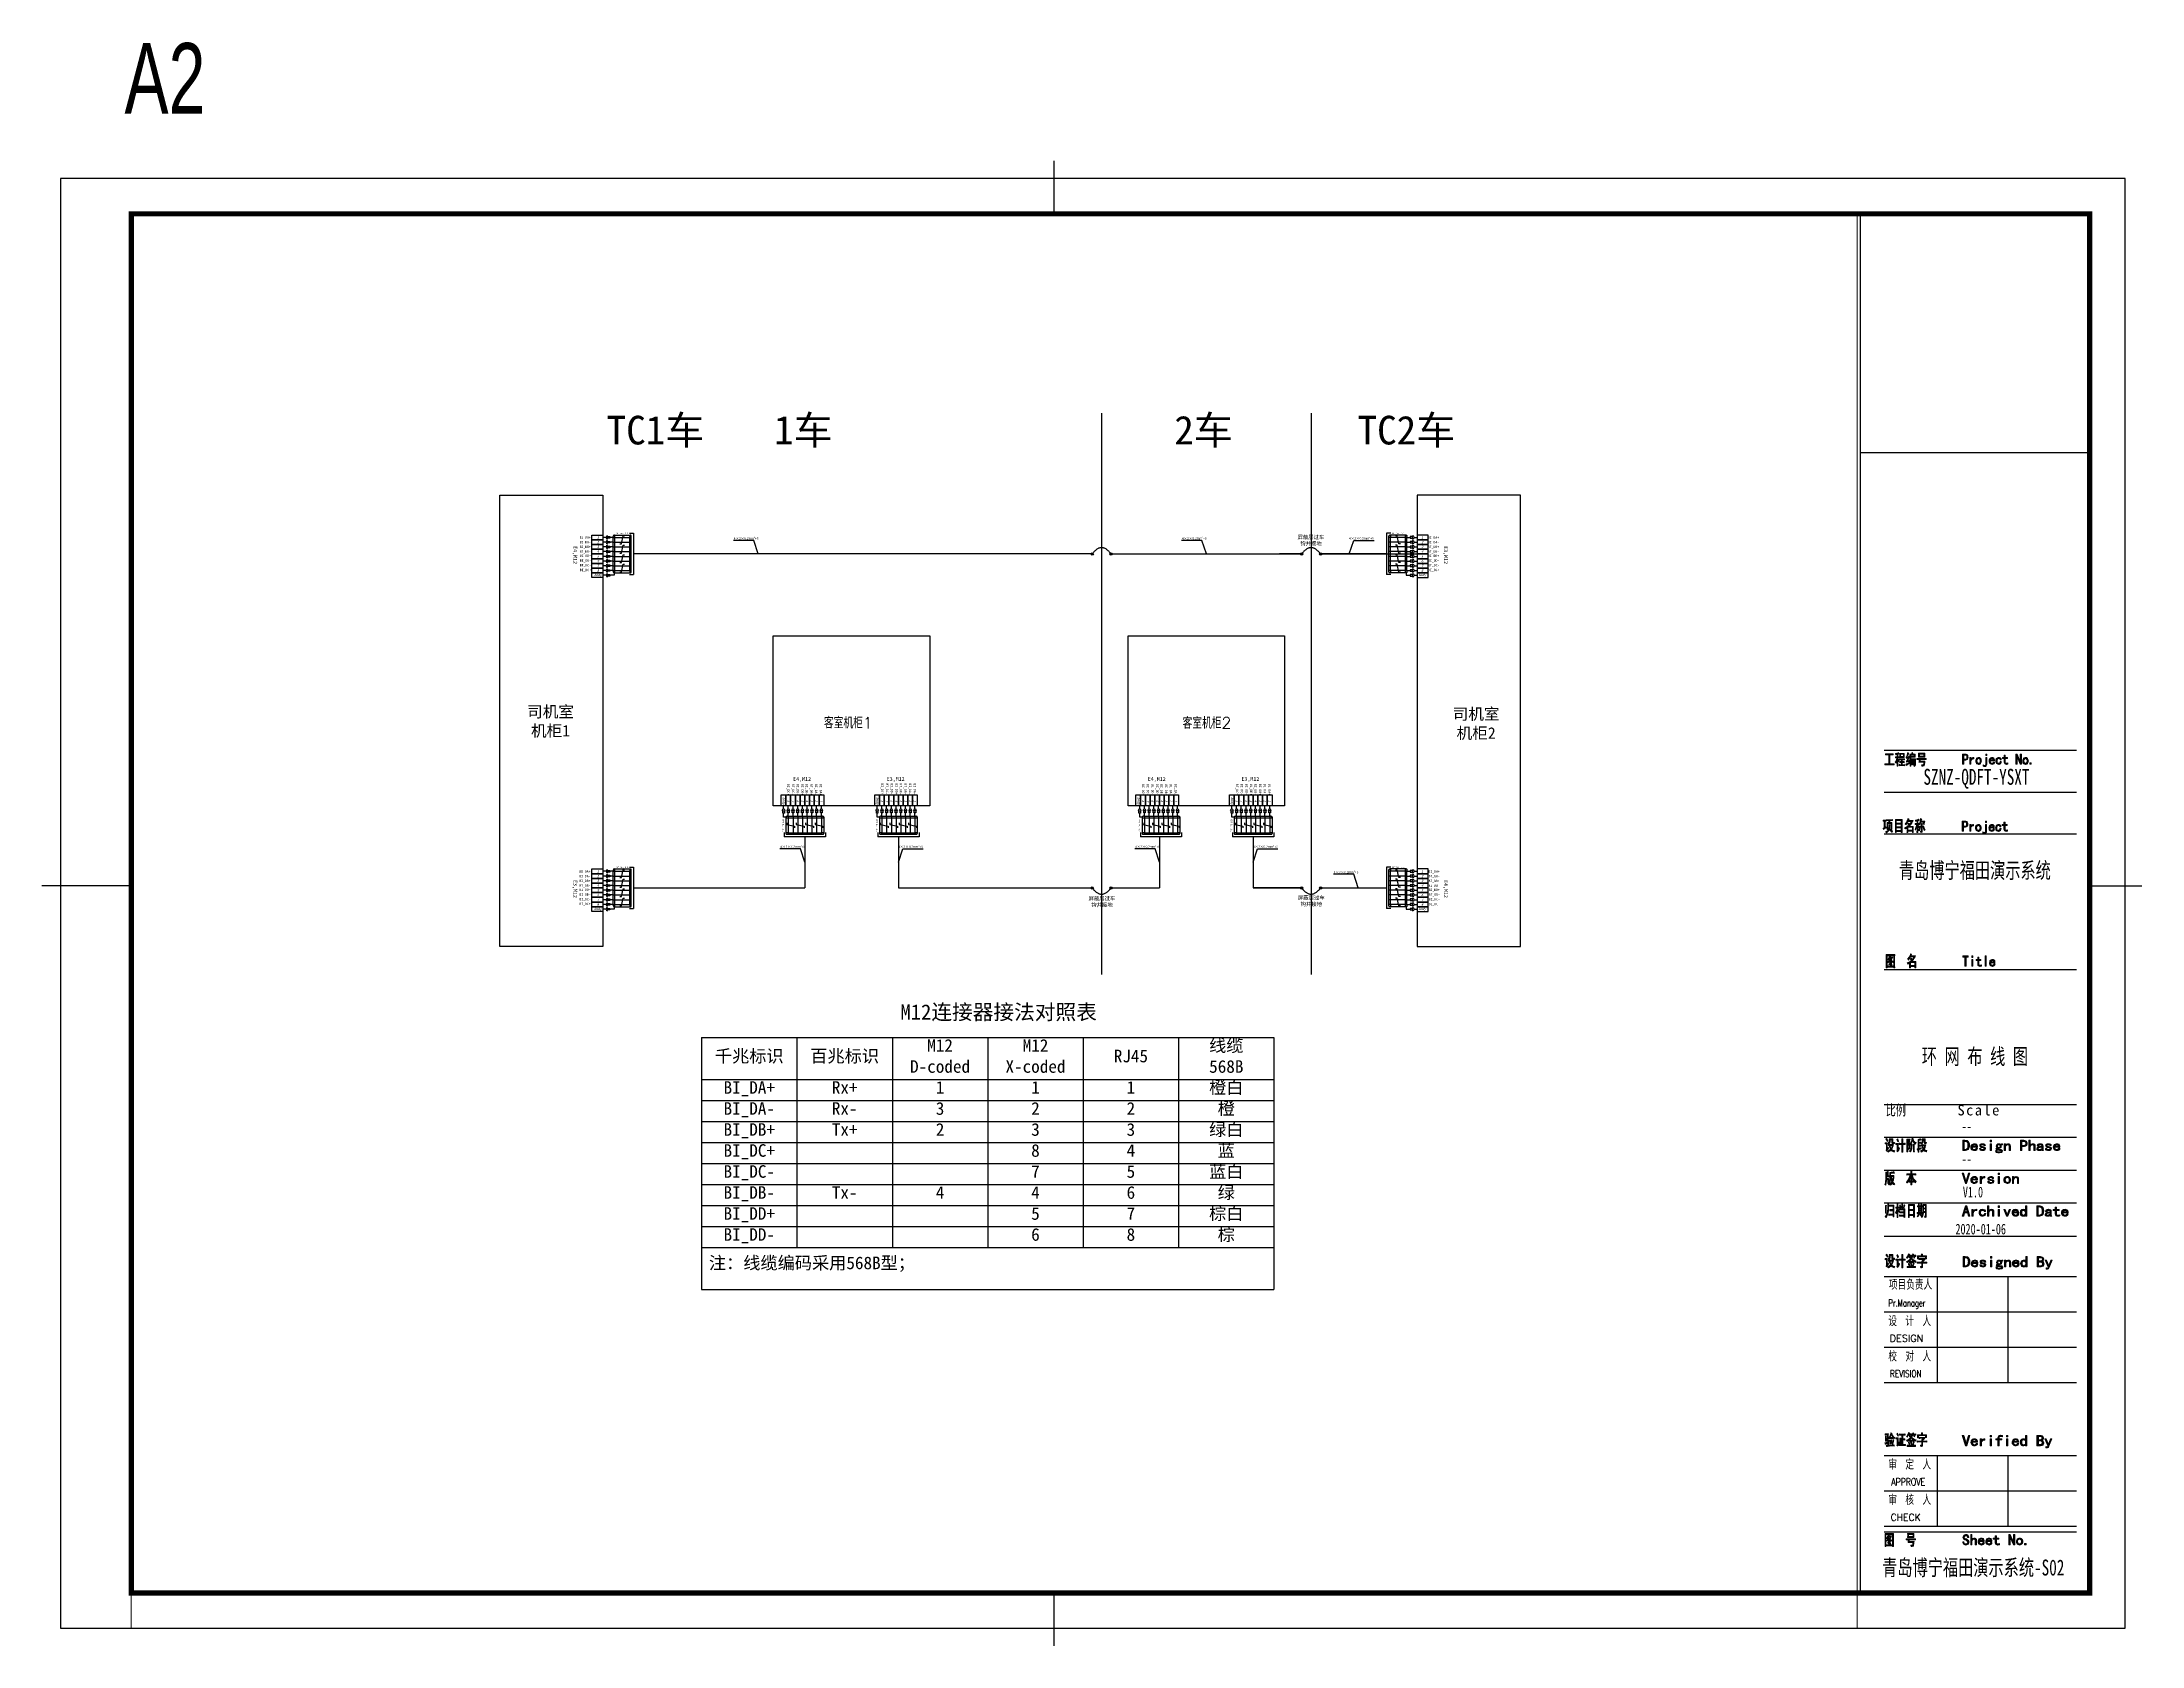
# Paper-space layout 'S02-环网接线图' of a CAD drawing. Header units: millimetres. Extents: x 291 to 885, y 132 to 586.
# The model-space entities are those that its viewports show. They can reach past a viewport. Long polylines and large blocks are cut down to what shows.
import ezdxf

# ---------------------------------------------------------------- set-up
doc = ezdxf.new("R2010")
doc.units = ezdxf.units.MM
doc.header["$LTSCALE"] = 1000
doc.header["$MEASUREMENT"] = 0
doc.linetypes.add('DASHED', pattern=[0.75, 0.5, -0.25])
for name, color, linetype in [('PUB_SHEET', 7, 'Continuous'), ('标', 7, 'Continuous'), ('连接线', 7, 'Continuous')]:
    doc.layers.add(name, color=color, linetype=linetype)
doc.styles.add('HORIZONTALGBCBIG', font='txt.shx', dxfattribs={"bigfont": 'gbcbig.shx'})
doc.styles.get("Standard").update_dxf_attribs({"font": 'simhei.ttf'})
doc.styles.add('STYLE1', font='txt.shx')
doc.styles.add('宋体', font='simsun.ttc', dxfattribs={"width": 0.7, "height": 3.5})
doc.styles.add('黑体', font='', dxfattribs={"width": 0.7})
doc.styles.get('黑体').set_extended_font_data('SimHei')
doc.dimstyles.get("Standard").update_dxf_attribs({"dimscale": 2, "dimtxt": 2.5, "dimasz": 2.5, "dimexe": 1.2, "dimexo": 0, "dimgap": 1.2, "dimtad": 0, "dimtih": 1, "dimtoh": 1, "dimzin": 12, "dimdsep": 46, "dimtxsty": 'STYLE1', "dimcen": 0.09, "dimadec": 0, "dimazin": 3, "dimtfac": 1, "dimtofl": 0, "dimtmove": 0, "dimatfit": 3, "dimfxl": 1.2, "dimtolj": 1, "dimtzin": 0, "dimarcsym": 0})

msp = doc.modelspace()

# ---------------------------------------------------------------- linework, layer by layer
at = {"color": 9, "linetype": 'Continuous'}
for p, q in [((19546, 80892), (19471, 80892)), ((19546, 80780), (19471, 80780)), ((19546, 80667), (19471, 80667)), ((19546, 80555), (19471, 80555)), ((19715, 80892), (19640, 80892)), ((19715, 80780), (19640, 80780)), ((19715, 80667), (19640, 80667)), ((19715, 80555), (19640, 80555)), ((19717, 80892), (20147, 80892)), ((19717, 80780), (20147, 80780)), ((19717, 80667), (20147, 80667)), ((19717, 80555), (20147, 80555)), ((38619, 80892), (38189, 80892)), ((38619, 80780), (38189, 80780)), ((38619, 80667), (38189, 80667)), ((38619, 80555), (38189, 80555)), ((38621, 80892), (38696, 80892)), ((38621, 80780), (38696, 80780)), ((38621, 80667), (38696, 80667)), ((38621, 80555), (38696, 80555)), ((38790, 80892), (38865, 80892)), ((38790, 80780), (38865, 80780)), ((38790, 80667), (38865, 80667)), ((38790, 80555), (38865, 80555)), ((19546, 80442), (19471, 80442)), ((19546, 80330), (19471, 80330)), ((19546, 80217), (19471, 80217)), ((19546, 80105), (19471, 80105)), ((19715, 80442), (19640, 80442)), ((19715, 80330), (19640, 80330)), ((19715, 80217), (19640, 80217)), ((19715, 80105), (19640, 80105)), ((19717, 80442), (20147, 80442)), ((19717, 80330), (20147, 80330)), ((19717, 80217), (20147, 80217)), ((19717, 80105), (20147, 80105)), ((38619, 80442), (38189, 80442)), ((38619, 80330), (38189, 80330)), ((38619, 80217), (38189, 80217)), ((38619, 80105), (38189, 80105)), ((38621, 80442), (38696, 80442)), ((38621, 80330), (38696, 80330)), ((38621, 80217), (38696, 80217)), ((38621, 80105), (38696, 80105)), ((38790, 80442), (38865, 80442)), ((38790, 80330), (38865, 80330)), ((38790, 80217), (38865, 80217)), ((38790, 80105), (38865, 80105)), ((19546, 79992), (19471, 79992)), ((19715, 79992), (19640, 79992)), ((38621, 79992), (38696, 79992)), ((38790, 79992), (38865, 79992)), ((23773, 74424), (23773, 74499)), ((23773, 74255), (23773, 74330)), ((23885, 74424), (23885, 74499)), ((23885, 74255), (23885, 74330)), ((23885, 74254), (23885, 73824)), ((23998, 74424), (23998, 74499)), ((23998, 74255), (23998, 74330)), ((23998, 74254), (23998, 73824)), ((24110, 74424), (24110, 74499)), ((24110, 74255), (24110, 74330)), ((24110, 74254), (24110, 73824)), ((24223, 74424), (24223, 74499)), ((24223, 74255), (24223, 74330)), ((24223, 74254), (24223, 73824)), ((24335, 74424), (24335, 74499)), ((24335, 74255), (24335, 74330)), ((24335, 74254), (24335, 73824)), ((24448, 74424), (24448, 74499)), ((24448, 74255), (24448, 74330)), ((24448, 74254), (24448, 73824)), ((24560, 74424), (24560, 74499)), ((24560, 74255), (24560, 74330)), ((24560, 74254), (24560, 73824)), ((24673, 74424), (24673, 74499)), ((24673, 74255), (24673, 74330)), ((24673, 74254), (24673, 73824)), ((26002, 74424), (26002, 74499)), ((26002, 74255), (26002, 74330)), ((26115, 74424), (26115, 74499)), ((26115, 74255), (26115, 74330)), ((26115, 74254), (26115, 73824)), ((26227, 74424), (26227, 74499)), ((26227, 74255), (26227, 74330)), ((26227, 74254), (26227, 73824)), ((26340, 74424), (26340, 74499)), ((26340, 74255), (26340, 74330)), ((26340, 74254), (26340, 73824)), ((26452, 74424), (26452, 74499)), ((26452, 74255), (26452, 74330)), ((26452, 74254), (26452, 73824)), ((26565, 74424), (26565, 74499)), ((26565, 74255), (26565, 74330)), ((26565, 74254), (26565, 73824)), ((26677, 74424), (26677, 74499)), ((26677, 74255), (26677, 74330)), ((26677, 74254), (26677, 73824)), ((26790, 74424), (26790, 74499)), ((26790, 74255), (26790, 74330)), ((26790, 74254), (26790, 73824)), ((26902, 74424), (26902, 74499)), ((26902, 74255), (26902, 74330)), ((26902, 74254), (26902, 73824)), ((32255, 74424), (32255, 74499)), ((32255, 74255), (32255, 74330)), ((32367, 74424), (32367, 74499)), ((32367, 74255), (32367, 74330)), ((32367, 74254), (32367, 73824)), ((32480, 74424), (32480, 74499)), ((32480, 74255), (32480, 74330)), ((32480, 74254), (32480, 73824)), ((32592, 74424), (32592, 74499)), ((32592, 74255), (32592, 74330)), ((32592, 74254), (32592, 73824)), ((32705, 74424), (32705, 74499)), ((32705, 74255), (32705, 74330)), ((32705, 74254), (32705, 73824)), ((32817, 74424), (32817, 74499)), ((32817, 74255), (32817, 74330)), ((32817, 74254), (32817, 73824)), ((32930, 74424), (32930, 74499)), ((32930, 74255), (32930, 74330)), ((32930, 74254), (32930, 73824)), ((33042, 74424), (33042, 74499)), ((33042, 74255), (33042, 74330)), ((33042, 74254), (33042, 73824)), ((33155, 74424), (33155, 74499)), ((33155, 74255), (33155, 74330)), ((33155, 74254), (33155, 73824)), ((34449, 74424), (34449, 74499)), ((34449, 74255), (34449, 74330)), ((34562, 74424), (34562, 74499)), ((34562, 74255), (34562, 74330)), ((34562, 74254), (34562, 73824)), ((34674, 74424), (34674, 74499)), ((34674, 74255), (34674, 74330)), ((34674, 74254), (34674, 73824)), ((34787, 74424), (34787, 74499)), ((34787, 74255), (34787, 74330)), ((34787, 74254), (34787, 73824)), ((34899, 74424), (34899, 74499)), ((34899, 74255), (34899, 74330)), ((34899, 74254), (34899, 73824)), ((35012, 74424), (35012, 74499)), ((35012, 74255), (35012, 74330)), ((35012, 74254), (35012, 73824)), ((35124, 74424), (35124, 74499)), ((35124, 74255), (35124, 74330)), ((35124, 74254), (35124, 73824)), ((35237, 74424), (35237, 74499)), ((35237, 74255), (35237, 74330)), ((35237, 74254), (35237, 73824)), ((35349, 74424), (35349, 74499)), ((35349, 74255), (35349, 74330)), ((35349, 74254), (35349, 73824)), ((19546, 72943), (19471, 72943)), ((19546, 72830), (19471, 72830)), ((19546, 72718), (19471, 72718)), ((19546, 72605), (19471, 72605)), ((19715, 72943), (19640, 72943)), ((19715, 72830), (19640, 72830)), ((19715, 72718), (19640, 72718)), ((19715, 72605), (19640, 72605)), ((19717, 72943), (20147, 72943)), ((19717, 72830), (20147, 72830)), ((19717, 72718), (20147, 72718)), ((19717, 72605), (20147, 72605)), ((38619, 72943), (38189, 72943)), ((38619, 72830), (38189, 72830)), ((38619, 72718), (38189, 72718)), ((38619, 72605), (38189, 72605)), ((38621, 72943), (38696, 72943)), ((38621, 72830), (38696, 72830)), ((38621, 72718), (38696, 72718)), ((38621, 72605), (38696, 72605)), ((38790, 72943), (38865, 72943)), ((38790, 72830), (38865, 72830)), ((38790, 72718), (38865, 72718)), ((38790, 72605), (38865, 72605)), ((19546, 72493), (19471, 72493)), ((19546, 72380), (19471, 72380)), ((19546, 72268), (19471, 72268)), ((19546, 72155), (19471, 72155)), ((19546, 72043), (19471, 72043)), ((19715, 72493), (19640, 72493)), ((19715, 72380), (19640, 72380)), ((19715, 72268), (19640, 72268)), ((19715, 72155), (19640, 72155)), ((19715, 72043), (19640, 72043)), ((19717, 72493), (20147, 72493)), ((19717, 72380), (20147, 72380)), ((19717, 72268), (20147, 72268)), ((19717, 72155), (20147, 72155)), ((38619, 72493), (38189, 72493)), ((38619, 72380), (38189, 72380)), ((38619, 72268), (38189, 72268)), ((38619, 72155), (38189, 72155)), ((38621, 72493), (38696, 72493)), ((38621, 72380), (38696, 72380)), ((38621, 72268), (38696, 72268)), ((38621, 72155), (38696, 72155)), ((38621, 72043), (38696, 72043)), ((38790, 72493), (38865, 72493)), ((38790, 72380), (38865, 72380)), ((38790, 72268), (38865, 72268)), ((38790, 72155), (38865, 72155)), ((38790, 72043), (38865, 72043))]:
    msp.add_line(p, q, dxfattribs=at)
at = {"color": 94, "linetype": 'DASHED'}
for p, q in [((19717, 80461), (19717, 80911)), ((19730, 80948), (20124, 80948)), ((19754, 80461), (19754, 80911)), ((20109, 80461), (20109, 80911)), ((20147, 80461), (20147, 80911)), ((38189, 80461), (38189, 80911)), ((38606, 80948), (38212, 80948)), ((38227, 80461), (38227, 80911)), ((38582, 80461), (38582, 80911)), ((38619, 80461), (38619, 80911)), ((19717, 80086), (19717, 80461)), ((19736, 80048), (20129, 80048)), ((19754, 80086), (19754, 80461)), ((20109, 80086), (20109, 80461)), ((20147, 80086), (20147, 80461)), ((38189, 80086), (38189, 80461)), ((38600, 80048), (38207, 80048)), ((38227, 80086), (38227, 80461)), ((38582, 80086), (38582, 80461)), ((38619, 80086), (38619, 80461)), ((23829, 74235), (23829, 73841)), ((23867, 74254), (24242, 74254)), ((23867, 74216), (24242, 74216)), ((24242, 74254), (24692, 74254)), ((24242, 74216), (24692, 74216)), ((24729, 74240), (24729, 73846)), ((26058, 74235), (26058, 73841)), ((26096, 74254), (26471, 74254)), ((26096, 74216), (26471, 74216)), ((26471, 74254), (26921, 74254)), ((26471, 74216), (26921, 74216)), ((26958, 74240), (26958, 73846)), ((32311, 74235), (32311, 73841)), ((32349, 74254), (32724, 74254)), ((32349, 74216), (32724, 74216)), ((32724, 74254), (33174, 74254)), ((32724, 74216), (33174, 74216)), ((33211, 74240), (33211, 73846)), ((34506, 74235), (34506, 73841)), ((34543, 74254), (34918, 74254)), ((34543, 74216), (34918, 74216)), ((34918, 74254), (35368, 74254)), ((34918, 74216), (35368, 74216)), ((35406, 74240), (35406, 73846)), ((23867, 73861), (24242, 73861)), ((23867, 73824), (24242, 73824)), ((24242, 73861), (24692, 73861)), ((24242, 73824), (24692, 73824)), ((26096, 73861), (26471, 73861)), ((26096, 73824), (26471, 73824)), ((26471, 73861), (26921, 73861)), ((26471, 73824), (26921, 73824)), ((32349, 73861), (32724, 73861)), ((32349, 73824), (32724, 73824)), ((32724, 73861), (33174, 73861)), ((32724, 73824), (33174, 73824)), ((34543, 73861), (34918, 73861)), ((34543, 73824), (34918, 73824)), ((34918, 73861), (35368, 73861)), ((34918, 73824), (35368, 73824)), ((19717, 72512), (19717, 72962)), ((19730, 72999), (20124, 72999)), ((19754, 72512), (19754, 72962)), ((20109, 72512), (20109, 72962)), ((20147, 72512), (20147, 72962)), ((38189, 72512), (38189, 72962)), ((38606, 72999), (38212, 72999)), ((38227, 72512), (38227, 72962)), ((38582, 72512), (38582, 72962)), ((38619, 72512), (38619, 72962)), ((19717, 72137), (19717, 72512)), ((19736, 72099), (20129, 72099)), ((19754, 72137), (19754, 72512)), ((20109, 72137), (20109, 72512)), ((20147, 72137), (20147, 72512)), ((38189, 72137), (38189, 72512)), ((38600, 72099), (38207, 72099)), ((38227, 72137), (38227, 72512)), ((38582, 72137), (38582, 72512)), ((38619, 72137), (38619, 72512))]:
    msp.add_line(p, q, dxfattribs=at)
at = {"color": 140}
for p, q in [((26135, 80498), (20203, 80498)), ((31122, 80498), (25190, 80498)), ((31572, 80498), (36110, 80498)), ((36560, 80498), (38865, 80498)), ((24279, 73768), (24279, 72549)), ((26508, 73768), (26508, 72549)), ((32726, 73768), (32726, 72549)), ((34956, 73768), (34956, 72549)), ((20203, 72549), (24279, 72549)), ((26508, 72549), (31122, 72549)), ((31572, 72549), (32726, 72549)), ((34956, 72549), (36082, 72549)), ((36110, 72549), (34956, 72549)), ((36560, 72549), (38133, 72549))]:
    msp.add_line(p, q, dxfattribs=at)
at = {"color": 10}
for p, q in [((36110, 80498), (35585, 80498)), ((38133, 80498), (36560, 80498))]:
    msp.add_line(p, q, dxfattribs=at)
at = {"color": 7, "linetype": 'ByBlock', "ltscale": 0.5}
for p, q in [((21820, 68988), (35452, 68988)), ((21820, 67988), (35452, 67988)), ((21820, 67488), (35452, 67488)), ((21820, 66988), (35452, 66988)), ((21820, 66488), (35452, 66488)), ((21820, 65988), (35452, 65988)), ((21820, 65488), (35452, 65488)), ((21820, 64988), (35452, 64988)), ((21820, 64488), (35452, 64488)), ((21820, 63988), (35452, 63988)), ((21820, 62988), (35452, 62988))]:
    msp.add_line(p, q, dxfattribs=at)
for points in [[(17014, 81898), (19471, 81898), (19471, 71150), (17014, 71150)], [(41322, 81898), (38865, 81898), (38865, 71150), (41322, 71150)], [(23529, 78548), (27258, 78548), (27258, 74499), (23529, 74499)], [(31976, 78548), (35706, 78548), (35706, 74499), (31976, 74499)]]:
    msp.add_lwpolyline(points, close=True)
at = {"color": 9, "linetype": 'Continuous'}
for points in [[(19471, 80836), (19209, 80836), (19209, 80948), (19471, 80948)], [(19471, 80723), (19209, 80723), (19209, 80836), (19471, 80836)], [(19471, 80611), (19209, 80611), (19209, 80723), (19471, 80723)], [(19471, 80498), (19209, 80498), (19209, 80611), (19471, 80611)], [(19582, 80873), (19582, 80911), (19638, 80911), (19638, 80873)], [(19582, 80761), (19582, 80798), (19638, 80798), (19638, 80761)], [(19582, 80648), (19582, 80686), (19638, 80686), (19638, 80648)], [(19582, 80536), (19582, 80573), (19638, 80573), (19638, 80536)], [(38754, 80873), (38754, 80911), (38698, 80911), (38698, 80873)], [(38754, 80761), (38754, 80798), (38698, 80798), (38698, 80761)], [(38754, 80648), (38754, 80686), (38698, 80686), (38698, 80648)], [(38754, 80536), (38754, 80573), (38698, 80573), (38698, 80536)], [(38865, 80836), (39127, 80836), (39127, 80948), (38865, 80948)], [(38865, 80723), (39127, 80723), (39127, 80836), (38865, 80836)], [(38865, 80611), (39127, 80611), (39127, 80723), (38865, 80723)], [(38865, 80498), (39127, 80498), (39127, 80611), (38865, 80611)], [(19471, 80386), (19209, 80386), (19209, 80498), (19471, 80498)], [(19471, 80273), (19209, 80273), (19209, 80386), (19471, 80386)], [(19471, 80161), (19209, 80161), (19209, 80273), (19471, 80273)], [(19471, 80048), (19209, 80048), (19209, 80161), (19471, 80161)], [(19471, 79936), (19209, 79936), (19209, 80048), (19471, 80048)], [(19582, 80423), (19582, 80461), (19638, 80461), (19638, 80423)], [(19582, 80311), (19582, 80348), (19638, 80348), (19638, 80311)], [(19582, 80198), (19582, 80236), (19638, 80236), (19638, 80198)], [(19582, 80086), (19582, 80123), (19638, 80123), (19638, 80086)], [(38754, 80423), (38754, 80461), (38698, 80461), (38698, 80423)], [(38754, 80311), (38754, 80348), (38698, 80348), (38698, 80311)], [(38754, 80198), (38754, 80236), (38698, 80236), (38698, 80198)], [(38754, 80086), (38754, 80123), (38698, 80123), (38698, 80086)], [(38865, 80386), (39127, 80386), (39127, 80498), (38865, 80498)], [(38865, 80273), (39127, 80273), (39127, 80386), (38865, 80386)], [(38865, 80161), (39127, 80161), (39127, 80273), (38865, 80273)], [(38865, 80048), (39127, 80048), (39127, 80161), (38865, 80161)], [(38865, 79936), (39127, 79936), (39127, 80048), (38865, 80048)], [(19582, 79973), (19582, 80011), (19638, 80011), (19638, 79973)], [(38752, 79973), (38752, 80011), (38696, 80011), (38696, 79973)], [(23717, 74499), (23717, 74762), (23829, 74762), (23829, 74499)], [(23829, 74499), (23829, 74762), (23942, 74762), (23942, 74499)], [(23942, 74499), (23942, 74762), (24054, 74762), (24054, 74499)], [(24054, 74499), (24054, 74762), (24167, 74762), (24167, 74499)], [(24167, 74499), (24167, 74762), (24279, 74762), (24279, 74499)], [(24279, 74499), (24279, 74762), (24392, 74762), (24392, 74499)], [(24392, 74499), (24392, 74762), (24504, 74762), (24504, 74499)], [(24504, 74499), (24504, 74762), (24617, 74762), (24617, 74499)], [(24617, 74499), (24617, 74762), (24729, 74762), (24729, 74499)], [(25946, 74499), (25946, 74762), (26058, 74762), (26058, 74499)], [(26058, 74499), (26058, 74762), (26171, 74762), (26171, 74499)], [(26171, 74499), (26171, 74762), (26283, 74762), (26283, 74499)], [(26283, 74499), (26283, 74762), (26396, 74762), (26396, 74499)], [(26396, 74499), (26396, 74762), (26508, 74762), (26508, 74499)], [(26508, 74499), (26508, 74762), (26621, 74762), (26621, 74499)], [(26621, 74499), (26621, 74762), (26733, 74762), (26733, 74499)], [(26733, 74499), (26733, 74762), (26846, 74762), (26846, 74499)], [(26846, 74499), (26846, 74762), (26958, 74762), (26958, 74499)], [(32164, 74499), (32164, 74762), (32276, 74762), (32276, 74499)], [(32276, 74499), (32276, 74762), (32389, 74762), (32389, 74499)], [(32389, 74499), (32389, 74762), (32501, 74762), (32501, 74499)], [(32501, 74499), (32501, 74762), (32614, 74762), (32614, 74499)], [(32614, 74499), (32614, 74762), (32726, 74762), (32726, 74499)], [(32726, 74499), (32726, 74762), (32839, 74762), (32839, 74499)], [(32839, 74499), (32839, 74762), (32951, 74762), (32951, 74499)], [(32951, 74499), (32951, 74762), (33064, 74762), (33064, 74499)], [(33064, 74499), (33064, 74762), (33176, 74762), (33176, 74499)], [(34393, 74499), (34393, 74762), (34506, 74762), (34506, 74499)], [(34506, 74499), (34506, 74762), (34618, 74762), (34618, 74499)], [(34618, 74499), (34618, 74762), (34731, 74762), (34731, 74499)], [(34731, 74499), (34731, 74762), (34843, 74762), (34843, 74499)], [(34843, 74499), (34843, 74762), (34956, 74762), (34956, 74499)], [(34956, 74499), (34956, 74762), (35068, 74762), (35068, 74499)], [(35068, 74499), (35068, 74762), (35181, 74762), (35181, 74499)], [(35181, 74499), (35181, 74762), (35293, 74762), (35293, 74499)], [(35293, 74499), (35293, 74762), (35406, 74762), (35406, 74499)], [(23754, 74387), (23792, 74387), (23792, 74330), (23754, 74330)], [(23867, 74389), (23904, 74389), (23904, 74332), (23867, 74332)], [(23979, 74389), (24017, 74389), (24017, 74332), (23979, 74332)], [(24092, 74389), (24129, 74389), (24129, 74332), (24092, 74332)], [(24204, 74389), (24242, 74389), (24242, 74332), (24204, 74332)], [(24317, 74389), (24354, 74389), (24354, 74332), (24317, 74332)], [(24429, 74389), (24467, 74389), (24467, 74332), (24429, 74332)], [(24542, 74389), (24579, 74389), (24579, 74332), (24542, 74332)], [(24654, 74389), (24692, 74389), (24692, 74332), (24654, 74332)], [(25983, 74387), (26021, 74387), (26021, 74330), (25983, 74330)], [(26096, 74389), (26133, 74389), (26133, 74332), (26096, 74332)], [(26208, 74389), (26246, 74389), (26246, 74332), (26208, 74332)], [(26321, 74389), (26358, 74389), (26358, 74332), (26321, 74332)], [(26433, 74389), (26471, 74389), (26471, 74332), (26433, 74332)], [(26546, 74389), (26583, 74389), (26583, 74332), (26546, 74332)], [(26658, 74389), (26696, 74389), (26696, 74332), (26658, 74332)], [(26771, 74389), (26808, 74389), (26808, 74332), (26771, 74332)], [(26883, 74389), (26921, 74389), (26921, 74332), (26883, 74332)], [(32236, 74387), (32274, 74387), (32274, 74330), (32236, 74330)], [(32349, 74389), (32386, 74389), (32386, 74332), (32349, 74332)], [(32461, 74389), (32499, 74389), (32499, 74332), (32461, 74332)], [(32574, 74389), (32611, 74389), (32611, 74332), (32574, 74332)], [(32686, 74389), (32724, 74389), (32724, 74332), (32686, 74332)], [(32799, 74389), (32836, 74389), (32836, 74332), (32799, 74332)], [(32911, 74389), (32949, 74389), (32949, 74332), (32911, 74332)], [(33024, 74389), (33061, 74389), (33061, 74332), (33024, 74332)], [(33136, 74389), (33174, 74389), (33174, 74332), (33136, 74332)], [(34431, 74387), (34468, 74387), (34468, 74330), (34431, 74330)], [(34543, 74389), (34581, 74389), (34581, 74332), (34543, 74332)], [(34656, 74389), (34693, 74389), (34693, 74332), (34656, 74332)], [(34768, 74389), (34806, 74389), (34806, 74332), (34768, 74332)], [(34881, 74389), (34918, 74389), (34918, 74332), (34881, 74332)], [(34993, 74389), (35031, 74389), (35031, 74332), (34993, 74332)], [(35106, 74389), (35143, 74389), (35143, 74332), (35106, 74332)], [(35218, 74389), (35256, 74389), (35256, 74332), (35218, 74332)], [(35331, 74389), (35368, 74389), (35368, 74332), (35331, 74332)], [(19471, 72887), (19209, 72887), (19209, 72999), (19471, 72999)], [(19471, 72774), (19209, 72774), (19209, 72887), (19471, 72887)], [(19471, 72662), (19209, 72662), (19209, 72774), (19471, 72774)], [(19471, 72549), (19209, 72549), (19209, 72662), (19471, 72662)], [(19471, 72437), (19209, 72437), (19209, 72549), (19471, 72549)], [(19582, 72924), (19582, 72962), (19638, 72962), (19638, 72924)], [(19582, 72812), (19582, 72849), (19638, 72849), (19638, 72812)], [(19582, 72699), (19582, 72737), (19638, 72737), (19638, 72699)], [(19582, 72587), (19582, 72624), (19638, 72624), (19638, 72587)], [(38754, 72924), (38754, 72962), (38698, 72962), (38698, 72924)], [(38754, 72812), (38754, 72849), (38698, 72849), (38698, 72812)], [(38754, 72699), (38754, 72737), (38698, 72737), (38698, 72699)], [(38754, 72587), (38754, 72624), (38698, 72624), (38698, 72587)], [(38865, 72887), (39127, 72887), (39127, 72999), (38865, 72999)], [(38865, 72774), (39127, 72774), (39127, 72887), (38865, 72887)], [(38865, 72662), (39127, 72662), (39127, 72774), (38865, 72774)], [(38865, 72549), (39127, 72549), (39127, 72662), (38865, 72662)], [(38865, 72437), (39127, 72437), (39127, 72549), (38865, 72549)], [(19471, 72324), (19209, 72324), (19209, 72437), (19471, 72437)], [(19471, 72212), (19209, 72212), (19209, 72324), (19471, 72324)], [(19471, 72099), (19209, 72099), (19209, 72212), (19471, 72212)], [(19471, 71987), (19209, 71987), (19209, 72099), (19471, 72099)], [(19582, 72474), (19582, 72512), (19638, 72512), (19638, 72474)], [(19582, 72362), (19582, 72399), (19638, 72399), (19638, 72362)], [(19582, 72249), (19582, 72287), (19638, 72287), (19638, 72249)], [(19582, 72137), (19582, 72174), (19638, 72174), (19638, 72137)], [(19582, 72024), (19582, 72062), (19638, 72062), (19638, 72024)], [(38752, 72024), (38752, 72062), (38696, 72062), (38696, 72024)], [(38754, 72474), (38754, 72512), (38698, 72512), (38698, 72474)], [(38754, 72362), (38754, 72399), (38698, 72399), (38698, 72362)], [(38754, 72249), (38754, 72287), (38698, 72287), (38698, 72249)], [(38754, 72137), (38754, 72174), (38698, 72174), (38698, 72137)], [(38865, 72324), (39127, 72324), (39127, 72437), (38865, 72437)], [(38865, 72212), (39127, 72212), (39127, 72324), (38865, 72324)], [(38865, 72099), (39127, 72099), (39127, 72212), (38865, 72212)], [(38865, 71987), (39127, 71987), (39127, 72099), (38865, 72099)]]:
    msp.add_lwpolyline(points, close=True, dxfattribs=at)
for points in [[(19876, 80742), (19913, 80742), (19951, 80930), (19988, 80930)], [(19876, 80517), (19913, 80517), (19951, 80705), (19988, 80705)], [(38461, 80742), (38423, 80742), (38386, 80930), (38348, 80930)], [(38461, 80517), (38423, 80517), (38386, 80705), (38348, 80705)], [(19876, 80292), (19913, 80292), (19951, 80480), (19988, 80480)], [(19876, 80067), (19913, 80067), (19951, 80255), (19988, 80255)], [(38461, 80292), (38423, 80292), (38386, 80480), (38348, 80480)], [(38461, 80067), (38423, 80067), (38386, 80255), (38348, 80255)], [(23848, 74095), (23848, 74057), (24035, 74020), (24035, 73982)], [(24073, 74095), (24073, 74057), (24260, 74020), (24260, 73982)], [(24298, 74095), (24298, 74057), (24485, 74020), (24485, 73982)], [(24523, 74095), (24523, 74057), (24710, 74020), (24710, 73982)], [(26077, 74095), (26077, 74057), (26265, 74020), (26265, 73982)], [(26302, 74095), (26302, 74057), (26490, 74020), (26490, 73982)], [(26527, 74095), (26527, 74057), (26715, 74020), (26715, 73982)], [(26752, 74095), (26752, 74057), (26940, 74020), (26940, 73982)], [(32330, 74095), (32330, 74057), (32517, 74020), (32517, 73982)], [(32555, 74095), (32555, 74057), (32742, 74020), (32742, 73982)], [(32780, 74095), (32780, 74057), (32967, 74020), (32967, 73982)], [(33005, 74095), (33005, 74057), (33192, 74020), (33192, 73982)], [(34524, 74095), (34524, 74057), (34712, 74020), (34712, 73982)], [(34749, 74095), (34749, 74057), (34937, 74020), (34937, 73982)], [(34974, 74095), (34974, 74057), (35162, 74020), (35162, 73982)], [(35199, 74095), (35199, 74057), (35387, 74020), (35387, 73982)], [(19876, 72793), (19913, 72793), (19951, 72980), (19988, 72980)], [(19876, 72568), (19913, 72568), (19951, 72755), (19988, 72755)], [(19876, 72343), (19913, 72343), (19951, 72530), (19988, 72530)], [(38461, 72793), (38423, 72793), (38386, 72980), (38348, 72980)], [(38461, 72568), (38423, 72568), (38386, 72755), (38348, 72755)], [(38461, 72343), (38423, 72343), (38386, 72530), (38348, 72530)], [(19876, 72118), (19913, 72118), (19951, 72305), (19988, 72305)], [(38461, 72118), (38423, 72118), (38386, 72305), (38348, 72305)]]:
    msp.add_lwpolyline(points, dxfattribs=at)
at = {"color": 94, "linetype": 'Continuous'}
for points in [[(19736, 80048), (19736, 79992), (19715, 79992)], [(38600, 80048), (38600, 79992), (38621, 79992)], [(23829, 74235), (23773, 74235), (23773, 74255)], [(26058, 74235), (26002, 74235), (26002, 74255)], [(32311, 74235), (32255, 74235), (32255, 74255)], [(34506, 74235), (34449, 74235), (34449, 74255)], [(19736, 72099), (19736, 72043), (19715, 72043)], [(38600, 72099), (38600, 72043), (38621, 72043)]]:
    msp.add_lwpolyline(points, dxfattribs=at)
at = {"color": 7, "linetype": 'ByBlock', "ltscale": 0.5}
for points in [[(21820, 68988), (21820, 62988)], [(24092, 68988), (24092, 63988)], [(26364, 68988), (26364, 63988)], [(28636, 68988), (28636, 63988)], [(30908, 68988), (30908, 63988)], [(33180, 68988), (33180, 63988)], [(35452, 68988), (35452, 62988)]]:
    msp.add_lwpolyline(points, dxfattribs=at)
at = {"color": 10, "linetype": 'Continuous'}
for centre in [(31122, 80498), (31572, 80498), (36110, 80498), (36560, 80498)]:
    msp.add_circle(centre, 27.8, dxfattribs=at)
at = {"color": 140, "linetype": 'Continuous'}
for centre in [(31122, 72549), (31572, 72549), (36110, 72549), (36560, 72549)]:
    msp.add_circle(centre, 27.8, dxfattribs=at)
at = {"color": 9, "linetype": 'Continuous'}
for centre, start, end in [((19584, 80892), 90, 180), ((19584, 80892), 180, 270), ((19584, 80780), 90, 180), ((19584, 80780), 180, 270), ((19584, 80667), 90, 180), ((19584, 80667), 180, 270), ((19584, 80555), 90, 180), ((19584, 80555), 180, 270), ((38752, 80892), 0, 90), ((38752, 80892), 270, 0), ((38752, 80780), 0, 90), ((38752, 80780), 270, 0), ((38752, 80667), 0, 90), ((38752, 80667), 270, 0), ((38752, 80555), 0, 90), ((38752, 80555), 270, 0), ((19584, 80442), 90, 180), ((19584, 80442), 180, 270), ((19584, 80330), 90, 180), ((19584, 80330), 180, 270), ((19584, 80217), 90, 180), ((19584, 80217), 180, 270), ((19584, 80105), 90, 180), ((19584, 80105), 180, 270), ((19584, 79992), 90, 180), ((38752, 80442), 0, 90), ((38752, 80442), 270, 0), ((38752, 80330), 0, 90), ((38752, 80330), 270, 0), ((38752, 80217), 0, 90), ((38752, 80217), 270, 0), ((38752, 80105), 0, 90), ((38752, 80105), 270, 0), ((38752, 79992), 0, 90), ((19584, 79992), 180, 270), ((38752, 79992), 270, 0), ((23773, 74387), 90, 180), ((23773, 74387), 0, 90), ((23885, 74387), 90, 180), ((23885, 74387), 0, 90), ((23998, 74387), 90, 180), ((23998, 74387), 0, 90), ((24110, 74387), 90, 180), ((24110, 74387), 0, 90), ((24223, 74387), 90, 180), ((24223, 74387), 0, 90), ((24335, 74387), 90, 180), ((24335, 74387), 0, 90), ((24448, 74387), 90, 180), ((24448, 74387), 0, 90), ((24560, 74387), 90, 180), ((24560, 74387), 0, 90), ((24673, 74387), 90, 180), ((24673, 74387), 0, 90), ((26002, 74387), 90, 180), ((26002, 74387), 0, 90), ((26115, 74387), 90, 180), ((26115, 74387), 0, 90), ((26227, 74387), 90, 180), ((26227, 74387), 0, 90), ((26340, 74387), 90, 180), ((26340, 74387), 0, 90), ((26452, 74387), 90, 180), ((26452, 74387), 0, 90), ((26565, 74387), 90, 180), ((26565, 74387), 0, 90), ((26677, 74387), 90, 180), ((26677, 74387), 0, 90), ((26790, 74387), 90, 180), ((26790, 74387), 0, 90), ((26902, 74387), 90, 180), ((26902, 74387), 0, 90), ((32255, 74387), 90, 180), ((32255, 74387), 0, 90), ((32367, 74387), 90, 180), ((32367, 74387), 0, 90), ((32480, 74387), 90, 180), ((32480, 74387), 0, 90), ((32592, 74387), 90, 180), ((32592, 74387), 0, 90), ((32705, 74387), 90, 180), ((32705, 74387), 0, 90), ((32817, 74387), 90, 180), ((32817, 74387), 0, 90), ((32930, 74387), 90, 180), ((32930, 74387), 0, 90), ((33042, 74387), 90, 180), ((33042, 74387), 0, 90), ((33155, 74387), 90, 180), ((33155, 74387), 0, 90), ((34449, 74387), 90, 180), ((34449, 74387), 0, 90), ((34562, 74387), 90, 180), ((34562, 74387), 0, 90), ((34674, 74387), 90, 180), ((34674, 74387), 0, 90), ((34787, 74387), 90, 180), ((34787, 74387), 0, 90), ((34899, 74387), 90, 180), ((34899, 74387), 0, 90), ((35012, 74387), 90, 180), ((35012, 74387), 0, 90), ((35124, 74387), 90, 180), ((35124, 74387), 0, 90), ((35237, 74387), 90, 180), ((35237, 74387), 0, 90), ((35349, 74387), 90, 180), ((35349, 74387), 0, 90), ((19584, 72943), 90, 180), ((19584, 72943), 180, 270), ((19584, 72830), 90, 180), ((19584, 72830), 180, 270), ((19584, 72718), 90, 180), ((19584, 72718), 180, 270), ((19584, 72605), 90, 180), ((19584, 72605), 180, 270), ((19584, 72493), 90, 180), ((38752, 72943), 0, 90), ((38752, 72943), 270, 0), ((38752, 72830), 0, 90), ((38752, 72830), 270, 0), ((38752, 72718), 0, 90), ((38752, 72718), 270, 0), ((38752, 72605), 0, 90), ((38752, 72605), 270, 0), ((38752, 72493), 0, 90), ((19584, 72493), 180, 270), ((19584, 72380), 90, 180), ((19584, 72380), 180, 270), ((19584, 72268), 90, 180), ((19584, 72268), 180, 270), ((19584, 72155), 90, 180), ((19584, 72155), 180, 270), ((19584, 72043), 90, 180), ((19584, 72043), 180, 270), ((38752, 72493), 270, 0), ((38752, 72380), 0, 90), ((38752, 72380), 270, 0), ((38752, 72268), 0, 90), ((38752, 72268), 270, 0), ((38752, 72155), 0, 90), ((38752, 72155), 270, 0), ((38752, 72043), 0, 90), ((38752, 72043), 270, 0)]:
    msp.add_arc(centre, 37.5, start, end, dxfattribs=at)
at = {"color": 94, "linetype": 'DASHED'}
for centre, major_axis, start_param, end_param in [((19736, 80911), (0, 37.5), 0, 1.570796), ((19736, 80911), (0, 37.5), 4.712389, 6.283185), ((20128, 80911), (0, 37.5), 0, 1.570796), ((20128, 80911), (0, 37.5), 4.712389, 6.283185), ((19736, 80086), (0, -37.5), 4.712389, 6.283185), ((19736, 80086), (0, -37.5), 0, 1.570796), ((20128, 80086), (0, -37.5), 4.712389, 6.283185), ((20128, 80086), (0, -37.5), 0, 1.570796), ((23867, 74235), (-37.5, 0), 4.712389, 6.283185), ((23867, 74235), (-37.5, 0), 0, 1.570796), ((24692, 74235), (37.5, 0), 0, 1.570796), ((24692, 74235), (37.5, 0), 4.712389, 6.283185), ((26096, 74235), (-37.5, 0), 4.712389, 6.283185), ((26096, 74235), (-37.5, 0), 0, 1.570796), ((26921, 74235), (37.5, 0), 0, 1.570796), ((26921, 74235), (37.5, 0), 4.712389, 6.283185), ((32349, 74235), (-37.5, 0), 4.712389, 6.283185), ((32349, 74235), (-37.5, 0), 0, 1.570796), ((33174, 74235), (37.5, 0), 0, 1.570796), ((33174, 74235), (37.5, 0), 4.712389, 6.283185), ((34543, 74235), (-37.5, 0), 4.712389, 6.283185), ((34543, 74235), (-37.5, 0), 0, 1.570796), ((35368, 74235), (37.5, 0), 0, 1.570796), ((35368, 74235), (37.5, 0), 4.712389, 6.283185), ((23867, 73843), (-37.5, 0), 4.712389, 6.283185), ((23867, 73843), (-37.5, 0), 0, 1.570796), ((24692, 73843), (37.5, 0), 0, 1.570796), ((24692, 73843), (37.5, 0), 4.712389, 6.283185), ((26096, 73843), (-37.5, 0), 4.712389, 6.283185), ((26096, 73843), (-37.5, 0), 0, 1.570796), ((26921, 73843), (37.5, 0), 0, 1.570796), ((26921, 73843), (37.5, 0), 4.712389, 6.283185), ((32349, 73843), (-37.5, 0), 4.712389, 6.283185), ((32349, 73843), (-37.5, 0), 0, 1.570796), ((33174, 73843), (37.5, 0), 0, 1.570796), ((33174, 73843), (37.5, 0), 4.712389, 6.283185), ((34543, 73843), (-37.5, 0), 4.712389, 6.283185), ((34543, 73843), (-37.5, 0), 0, 1.570796), ((35368, 73843), (37.5, 0), 0, 1.570796), ((35368, 73843), (37.5, 0), 4.712389, 6.283185), ((19736, 72962), (0, 37.5), 0, 1.570796), ((19736, 72962), (0, 37.5), 4.712389, 6.283185), ((20128, 72962), (0, 37.5), 0, 1.570796), ((20128, 72962), (0, 37.5), 4.712389, 6.283185), ((19736, 72137), (0, -37.5), 4.712389, 6.283185), ((19736, 72137), (0, -37.5), 0, 1.570796), ((20128, 72137), (0, -37.5), 4.712389, 6.283185), ((20128, 72137), (0, -37.5), 0, 1.570796)]:
    msp.add_ellipse(centre, major_axis=major_axis, ratio=0.5, start_param=start_param, end_param=end_param, dxfattribs=at)
at = {"color": 94, "linetype": 'DASHED', "extrusion": (0, 0, -1)}
for centre, major_axis, start_param, end_param in [((38208, 80911), (0, 37.5), 4.712389, 6.283185), ((38208, 80911), (0, 37.5), 0, 1.570796), ((38600, 80911), (0, 37.5), 4.712389, 6.283185), ((38600, 80911), (0, 37.5), 0, 1.570796), ((38208, 80086), (0, -37.5), 0, 1.570796), ((38208, 80086), (0, -37.5), 4.712389, 6.283185), ((38600, 80086), (0, -37.5), 0, 1.570796), ((38600, 80086), (0, -37.5), 4.712389, 6.283185), ((38208, 72962), (0, 37.5), 4.712389, 6.283185), ((38208, 72962), (0, 37.5), 0, 1.570796), ((38600, 72962), (0, 37.5), 4.712389, 6.283185), ((38600, 72962), (0, 37.5), 0, 1.570796), ((38208, 72137), (0, -37.5), 0, 1.570796), ((38208, 72137), (0, -37.5), 4.712389, 6.283185), ((38600, 72137), (0, -37.5), 0, 1.570796), ((38600, 72137), (0, -37.5), 4.712389, 6.283185)]:
    msp.add_ellipse(centre, major_axis=major_axis, ratio=0.5, start_param=start_param, end_param=end_param, dxfattribs=at)
at = {"layer": '连接线', "linetype": 'DASHED'}
for p, q in [((31347, 83852), (31347, 70484)), ((36335, 83852), (36335, 70484))]:
    msp.add_line(p, q, dxfattribs=at)
at = {"layer": '连接线', "linetype": 'Continuous'}
for p, q in [((20105, 80990), (20203, 80990)), ((20203, 80990), (20203, 80007)), ((38232, 80990), (38133, 80990)), ((38133, 80990), (38133, 80007)), ((20105, 80007), (20203, 80007)), ((38232, 80007), (38133, 80007)), ((23788, 73866), (23788, 73768)), ((24770, 73768), (23788, 73768)), ((24770, 73866), (24770, 73768)), ((26017, 73866), (26017, 73768)), ((27000, 73768), (26017, 73768)), ((27000, 73866), (27000, 73768)), ((32270, 73866), (32270, 73768)), ((33252, 73768), (32270, 73768)), ((33252, 73866), (33252, 73768)), ((34464, 73866), (34464, 73768)), ((35447, 73768), (34464, 73768)), ((35447, 73866), (35447, 73768)), ((20105, 73040), (20203, 73040)), ((20203, 73040), (20203, 72058)), ((38232, 73040), (38133, 73040)), ((38133, 73040), (38133, 72058)), ((20105, 72058), (20203, 72058)), ((38232, 72058), (38133, 72058))]:
    msp.add_line(p, q, dxfattribs=at)
for points in [[(31572, 80498), (31347, 80798), (31122, 80498)], [(36560, 80498), (36335, 80798), (36110, 80498)], [(31122, 72549), (31347, 72249), (31572, 72549)], [(36110, 72549), (36335, 72249), (36560, 72549)]]:
    msp.add_open_spline(points, degree=2, dxfattribs=at)

# ---------------------------------------------------------------- texts
at = {"style": 'HORIZONTALGBCBIG'}
for s, insert, char_height, width, attachment_point in [('{\\fSimSun|b1|i0|c134|p2;\\H1x;\\C7;TC1车}', (20723, 83410), 682.13, 3375, 5), ('{\\fSimSun|b1|i0|c134|p2;\\C7;1车\\P}', (24244, 83410), 682.13, 3375, 5), ('{\\fSimSun|b1|i0|c134|p2;\\C7;2车\\P}', (33775, 83410), 682.13, 3375, 5), ('{\\fSimSun|b1|i0|c134|p2;\\H1x;\\C7;TC2车}', (38606, 83410), 682.13, 3375, 5), ('\\pxqc;{\\fSimSun|b0|i1|c134|p2;\\H1x;\\C7;2}', (19222, 80780), 56.84, 262.5, 4), ('\\pxqc;{\\fSimSun|b0|i1|c134|p2;\\H1x;\\C7;3}', (19222, 80667), 56.84, 262.5, 4), ('\\pxqc;{\\fSimSun|b0|i1|c134|p2;\\H1x;\\C7;1}', (19222, 80892), 56.84, 262.5, 4), ('\\pxqc;{\\fSimSun|b0|i1|c134|p2;\\H1x;\\C7;4}', (19222, 80555), 56.84, 262.5, 4), ('{\\fSimSun|b0|i0|c134|p2;\\C7;CAT 5e, 1:1}', (19927, 80986), 35, 393.96, 5), ('{\\fSimSun|b0|i0|c134|p2;\\C7;屏蔽层过车钩并接地}', (36332, 80818), 90.95, 711.56, 5), ('{\\fSimSun|b0|i0|c134|p2;\\C7;CAT 5e, 1:1}', (38409, 80986), 35, 393.96, 5), ('\\pxqc;{\\fSimSun|b0|i1|c134|p2;\\H1x;\\C7;2}', (39114, 80780), 56.84, 262.5, 6), ('\\pxqc;{\\fSimSun|b0|i1|c134|p2;\\H1x;\\C7;3}', (39114, 80667), 56.84, 262.5, 6), ('\\pxqc;{\\fSimSun|b0|i1|c134|p2;\\H1x;\\C7;1}', (39114, 80892), 56.84, 262.5, 6), ('\\pxqc;{\\fSimSun|b0|i1|c134|p2;\\H1x;\\C7;4}', (39114, 80555), 56.84, 262.5, 6), ('\\pxqc;{\\fSimSun|b0|i1|c134|p2;\\H1x;\\C7;body}', (19222, 79992), 56.84, 262.5, 4), ('\\pxqc;{\\fSimSun|b0|i1|c134|p2;\\C7;5}', (19222, 80442), 56.84, 262.5, 4), ('\\pxqc;{\\fSimSun|b0|i1|c134|p2;\\C7;8}', (19222, 80105), 56.84, 262.5, 4), ('\\pxqc;{\\fSimSun|b0|i1|c134|p2;\\C7;6}', (19222, 80330), 56.84, 262.5, 4), ('\\pxqc;{\\fSimSun|b0|i1|c134|p2;\\C7;7}', (19222, 80217), 56.84, 262.5, 4), ('\\pxqc;{\\fSimSun|b0|i1|c134|p2;\\H1x;\\C7;body}', (39114, 79992), 56.84, 262.5, 6), ('\\pxqc;{\\fSimSun|b0|i1|c134|p2;\\C7;5}', (39114, 80442), 56.84, 262.5, 6), ('\\pxqc;{\\fSimSun|b0|i1|c134|p2;\\C7;8}', (39114, 80105), 56.84, 262.5, 6), ('\\pxqc;{\\fSimSun|b0|i1|c134|p2;\\C7;6}', (39114, 80330), 56.84, 262.5, 6), ('\\pxqc;{\\fSimSun|b0|i1|c134|p2;\\C7;7}', (39114, 80217), 56.84, 262.5, 6), ('{\\fSystem|b0|i0|c134|p34;司机室机柜\\fSimSun|b1|i0|c134|p2;\\C7;1\\P}', (18223, 76502), 272.85, 1125, 5), ('客室机柜1', (25315, 76480), 272.9, 11304.38, 5), ('客室机柜2', (33855, 76476), 272.9, 11304.38, 5), ('{\\fSystem|b0|i0|c134|p34;司机室机柜\\fSimSun|b1|i0|c134|p2;\\C7;2\\P}', (40265, 76448), 272.85, 1441.59, 5), ('{\\fSimSun|b0|i0|c134|p2;\\C7;E4,M12}', (24214, 75131), 90.95, 750, 5), ('{\\fSimSun|b0|i0|c134|p2;\\C7;E3,M12}', (26443, 75131), 90.95, 750, 5), ('{\\fSimSun|b0|i0|c134|p2;\\C7;E4,M12}', (32661, 75131), 90.95, 750, 5), ('{\\fSimSun|b0|i0|c134|p2;\\C7;E3,M12}', (34890, 75131), 90.95, 750, 5), ('{\\fSimSun|b0|i0|c134|p2;\\C7;CAT 5e, 1:1}', (19927, 73037), 35, 393.96, 5), ('{\\fSimSun|b0|i0|c134|p2;\\C7;CAT 5e, 1:1}', (38409, 73037), 35, 393.96, 5), ('\\pxqc;{\\fSimSun|b0|i1|c134|p2;\\H1x;\\C7;2}', (19222, 72830), 56.84, 262.5, 4), ('\\pxqc;{\\fSimSun|b0|i1|c134|p2;\\H1x;\\C7;3}', (19222, 72718), 56.84, 262.5, 4), ('\\pxqc;{\\fSimSun|b0|i1|c134|p2;\\C7;5}', (19222, 72493), 56.84, 262.5, 4), ('\\pxqc;{\\fSimSun|b0|i1|c134|p2;\\H1x;\\C7;1}', (19222, 72943), 56.84, 262.5, 4), ('\\pxqc;{\\fSimSun|b0|i1|c134|p2;\\H1x;\\C7;4}', (19222, 72605), 56.84, 262.5, 4), ('\\pxqc;{\\fSimSun|b0|i1|c134|p2;\\H1x;\\C7;2}', (39114, 72830), 56.84, 262.5, 6), ('\\pxqc;{\\fSimSun|b0|i1|c134|p2;\\H1x;\\C7;3}', (39114, 72718), 56.84, 262.5, 6), ('\\pxqc;{\\fSimSun|b0|i1|c134|p2;\\C7;5}', (39114, 72493), 56.84, 262.5, 6), ('\\pxqc;{\\fSimSun|b0|i1|c134|p2;\\H1x;\\C7;1}', (39114, 72943), 56.84, 262.5, 6), ('\\pxqc;{\\fSimSun|b0|i1|c134|p2;\\H1x;\\C7;4}', (39114, 72605), 56.84, 262.5, 6), ('\\pxqc;{\\fSimSun|b0|i1|c134|p2;\\H1x;\\C7;body}', (19222, 72043), 56.84, 262.5, 4), ('\\pxqc;{\\fSimSun|b0|i1|c134|p2;\\C7;8}', (19222, 72155), 56.84, 262.5, 4), ('\\pxqc;{\\fSimSun|b0|i1|c134|p2;\\C7;6}', (19222, 72380), 56.84, 262.5, 4), ('\\pxqc;{\\fSimSun|b0|i1|c134|p2;\\C7;7}', (19222, 72268), 56.84, 262.5, 4), ('{\\fSimSun|b0|i0|c134|p2;\\C7;屏蔽层过车钩并接地}', (31355, 72216), 90.95, 711.56, 5), ('{\\fSimSun|b0|i0|c134|p2;\\C7;屏蔽层过车钩并接地}', (36340, 72233), 90.95, 711.56, 5), ('\\pxqc;{\\fSimSun|b0|i1|c134|p2;\\H1x;\\C7;body}', (39114, 72043), 56.84, 262.5, 6), ('\\pxqc;{\\fSimSun|b0|i1|c134|p2;\\C7;8}', (39114, 72155), 56.84, 262.5, 6), ('\\pxqc;{\\fSimSun|b0|i1|c134|p2;\\C7;6}', (39114, 72380), 56.84, 262.5, 6), ('\\pxqc;{\\fSimSun|b0|i1|c134|p2;\\C7;7}', (39114, 72268), 56.84, 262.5, 6)]:
    msp.add_mtext(s, dxfattribs=dict(at, insert=insert, char_height=char_height, width=width, attachment_point=attachment_point))
at = {"rotation": 270, "style": 'HORIZONTALGBCBIG'}
for s, insert, char_height, width, attachment_point in [('{\\fSimSun|b0|i0|c134|p2;\\C7;E4,M12}', (18802, 80472), 90.95, 750, 5), ('{\\fSimSun|b0|i0|c134|p2;\\C7;E3,M12}', (39534, 80472), 90.95, 750, 5), ('\\pxqc;{\\fSimSun|b0|i1|c134|p2;\\H1x;\\C7;body}', (23773, 74748), 56.84, 262.5, 4), ('\\pxqc;{\\fSimSun|b0|i1|c134|p2;\\C7;8}', (23885, 74748), 56.84, 262.5, 4), ('\\pxqc;{\\fSimSun|b0|i1|c134|p2;\\C7;7}', (23998, 74748), 56.84, 262.5, 4), ('\\pxqc;{\\fSimSun|b0|i1|c134|p2;\\C7;6}', (24110, 74748), 56.84, 262.5, 4), ('\\pxqc;{\\fSimSun|b0|i1|c134|p2;\\C7;5}', (24223, 74748), 56.84, 262.5, 4), ('\\pxqc;{\\fSimSun|b0|i1|c134|p2;\\H1x;\\C7;4}', (24335, 74748), 56.84, 262.5, 4), ('\\pxqc;{\\fSimSun|b0|i1|c134|p2;\\H1x;\\C7;3}', (24448, 74748), 56.84, 262.5, 4), ('\\pxqc;{\\fSimSun|b0|i1|c134|p2;\\H1x;\\C7;2}', (24560, 74748), 56.84, 262.5, 4), ('\\pxqc;{\\fSimSun|b0|i1|c134|p2;\\H1x;\\C7;1}', (24673, 74748), 56.84, 262.5, 4), ('\\pxqc;{\\fSimSun|b0|i1|c134|p2;\\H1x;\\C7;body}', (26002, 74748), 56.84, 262.5, 4), ('\\pxqc;{\\fSimSun|b0|i1|c134|p2;\\C7;8}', (26115, 74748), 56.84, 262.5, 4), ('\\pxqc;{\\fSimSun|b0|i1|c134|p2;\\C7;7}', (26227, 74748), 56.84, 262.5, 4), ('\\pxqc;{\\fSimSun|b0|i1|c134|p2;\\C7;6}', (26340, 74748), 56.84, 262.5, 4), ('\\pxqc;{\\fSimSun|b0|i1|c134|p2;\\C7;5}', (26452, 74748), 56.84, 262.5, 4), ('\\pxqc;{\\fSimSun|b0|i1|c134|p2;\\H1x;\\C7;4}', (26565, 74748), 56.84, 262.5, 4), ('\\pxqc;{\\fSimSun|b0|i1|c134|p2;\\H1x;\\C7;3}', (26677, 74748), 56.84, 262.5, 4), ('\\pxqc;{\\fSimSun|b0|i1|c134|p2;\\H1x;\\C7;2}', (26790, 74748), 56.84, 262.5, 4), ('\\pxqc;{\\fSimSun|b0|i1|c134|p2;\\H1x;\\C7;1}', (26902, 74748), 56.84, 262.5, 4), ('\\pxqc;{\\fSimSun|b0|i1|c134|p2;\\H1x;\\C7;body}', (32220, 74748), 56.84, 262.5, 4), ('\\pxqc;{\\fSimSun|b0|i1|c134|p2;\\C7;8}', (32333, 74748), 56.84, 262.5, 4), ('\\pxqc;{\\fSimSun|b0|i1|c134|p2;\\C7;7}', (32445, 74748), 56.84, 262.5, 4), ('\\pxqc;{\\fSimSun|b0|i1|c134|p2;\\C7;6}', (32558, 74748), 56.84, 262.5, 4), ('\\pxqc;{\\fSimSun|b0|i1|c134|p2;\\C7;5}', (32670, 74748), 56.84, 262.5, 4), ('\\pxqc;{\\fSimSun|b0|i1|c134|p2;\\H1x;\\C7;4}', (32783, 74748), 56.84, 262.5, 4), ('\\pxqc;{\\fSimSun|b0|i1|c134|p2;\\H1x;\\C7;3}', (32895, 74748), 56.84, 262.5, 4), ('\\pxqc;{\\fSimSun|b0|i1|c134|p2;\\H1x;\\C7;2}', (33008, 74748), 56.84, 262.5, 4), ('\\pxqc;{\\fSimSun|b0|i1|c134|p2;\\H1x;\\C7;1}', (33120, 74748), 56.84, 262.5, 4), ('\\pxqc;{\\fSimSun|b0|i1|c134|p2;\\H1x;\\C7;body}', (34449, 74748), 56.84, 262.5, 4), ('\\pxqc;{\\fSimSun|b0|i1|c134|p2;\\C7;8}', (34562, 74748), 56.84, 262.5, 4), ('\\pxqc;{\\fSimSun|b0|i1|c134|p2;\\C7;7}', (34674, 74748), 56.84, 262.5, 4), ('\\pxqc;{\\fSimSun|b0|i1|c134|p2;\\C7;6}', (34787, 74748), 56.84, 262.5, 4), ('\\pxqc;{\\fSimSun|b0|i1|c134|p2;\\C7;5}', (34899, 74748), 56.84, 262.5, 4), ('\\pxqc;{\\fSimSun|b0|i1|c134|p2;\\H1x;\\C7;4}', (35012, 74748), 56.84, 262.5, 4), ('\\pxqc;{\\fSimSun|b0|i1|c134|p2;\\H1x;\\C7;3}', (35124, 74748), 56.84, 262.5, 4), ('\\pxqc;{\\fSimSun|b0|i1|c134|p2;\\H1x;\\C7;2}', (35237, 74748), 56.84, 262.5, 4), ('\\pxqc;{\\fSimSun|b0|i1|c134|p2;\\H1x;\\C7;1}', (35349, 74748), 56.84, 262.5, 4), ('{\\fSimSun|b0|i0|c134|p2;\\C7;CAT 5e, 1:1}', (23759, 74032), 35, 393.96, 5), ('{\\fSimSun|b0|i0|c134|p2;\\C7;CAT 5e, 1:1}', (25989, 74032), 35, 393.96, 5), ('{\\fSimSun|b0|i0|c134|p2;\\C7;CAT 5e, 1:1}', (32241, 74032), 35, 393.96, 5), ('{\\fSimSun|b0|i0|c134|p2;\\C7;CAT 5e, 1:1}', (34436, 74032), 35, 393.96, 5), ('{\\fSimSun|b0|i0|c134|p2;\\C7;E3,M12}', (18802, 72523), 90.95, 750, 5), ('{\\fSimSun|b0|i0|c134|p2;\\C7;E4,M12}', (39534, 72523), 90.95, 750, 5)]:
    msp.add_mtext(s, dxfattribs=dict(at, insert=insert, char_height=char_height, width=width, attachment_point=attachment_point))
at = {"char_height": 56.84, "width": 375, "attachment_point": 6}
for s, insert in [('{\\fSimSun|b0|i0|c134|p2;\\C7;BI_DA+}', (19182, 80887)), ('{\\fSimSun|b0|i0|c134|p2;\\C7;BI_DA-}', (19184, 80774)), ('{\\fSimSun|b0|i0|c134|p2;\\C7;BI_DB+}', (19184, 80662)), ('{\\fSimSun|b0|i0|c134|p2;\\C7;BI_DB\\fSimSun|b0|i0|c0|p2;-}', (19184, 80549)), ('{\\fSimSun|b0|i0|c134|p2;\\C7;BI_DA+}', (39382, 80886)), ('{\\fSimSun|b0|i0|c134|p2;\\C7;BI_DA-}', (39384, 80774)), ('{\\fSimSun|b0|i0|c134|p2;\\C7;BI_DB+}', (39384, 80661)), ('{\\fSimSun|b0|i0|c134|p2;\\C7;BI_DB\\fSimSun|b0|i0|c0|p2;-}', (39384, 80549)), ('{\\fSimSun|b0|i0|c134|p2;\\C7;BI_DD\\fSimSun|b0|i0|c0|p2;+}', (19186, 80450)), ('{\\fSimSun|b0|i0|c134|p2;\\C7;BI_DD-}', (19189, 80337)), ('{\\fSimSun|b0|i0|c134|p2;\\C7;BI_DC-}', (19189, 80225)), ('{\\fSimSun|b0|i0|c134|p2;\\C7;BI_DC+}', (19189, 80112)), ('{\\fSimSun|b0|i0|c134|p2;\\C7;BI_DD\\fSimSun|b0|i0|c0|p2;+}', (39386, 80450)), ('{\\fSimSun|b0|i0|c134|p2;\\C7;BI_DD-}', (39389, 80337)), ('{\\fSimSun|b0|i0|c134|p2;\\C7;BI_DC-}', (39389, 80225)), ('{\\fSimSun|b0|i0|c134|p2;\\C7;BI_DC+}', (39389, 80112)), ('{\\fSimSun|b0|i0|c134|p2;\\C7;BI_DA+}', (19173, 72935)), ('{\\fSimSun|b0|i0|c134|p2;\\C7;BI_DA-}', (19175, 72823)), ('{\\fSimSun|b0|i0|c134|p2;\\C7;BI_DB+}', (19175, 72710)), ('{\\fSimSun|b0|i0|c134|p2;\\C7;BI_DB\\fSimSun|b0|i0|c0|p2;-}', (19175, 72598)), ('{\\fSimSun|b0|i0|c134|p2;\\C7;BI_DD\\fSimSun|b0|i0|c0|p2;+}', (19177, 72499)), ('{\\fSimSun|b0|i0|c134|p2;\\C7;BI_DA+}', (39398, 72933)), ('{\\fSimSun|b0|i0|c134|p2;\\C7;BI_DA-}', (39400, 72820)), ('{\\fSimSun|b0|i0|c134|p2;\\C7;BI_DB+}', (39400, 72708)), ('{\\fSimSun|b0|i0|c134|p2;\\C7;BI_DB\\fSimSun|b0|i0|c0|p2;-}', (39400, 72595)), ('{\\fSimSun|b0|i0|c134|p2;\\C7;BI_DD\\fSimSun|b0|i0|c0|p2;+}', (39402, 72496)), ('{\\fSimSun|b0|i0|c134|p2;\\C7;BI_DD-}', (19179, 72386)), ('{\\fSimSun|b0|i0|c134|p2;\\C7;BI_DC-}', (19179, 72274)), ('{\\fSimSun|b0|i0|c134|p2;\\C7;BI_DC+}', (19179, 72161)), ('{\\fSimSun|b0|i0|c134|p2;\\C7;BI_DD-}', (39404, 72384)), ('{\\fSimSun|b0|i0|c134|p2;\\C7;BI_DC-}', (39404, 72271)), ('{\\fSimSun|b0|i0|c134|p2;\\C7;BI_DC+}', (39404, 72159))]:
    msp.add_mtext(s, dxfattribs=dict(at, insert=insert))
at = {"color": 1, "char_height": 53.36, "width": 648.97}
for insert, attachment_point in [((22587, 80896), 1), ((33259, 80896), 1), ((37825, 80896), 3), ((23697, 73556), 1), ((27090, 73556), 3), ((32144, 73556), 1), ((35538, 73556), 3), ((36874, 72947), 1)]:
    msp.add_mtext('{\\fSimSun|b0|i0|c134|p2;4×2×\\fArial|b0|i0|c204|p32;0.2mm\\fCalibri|b0|i0|c0|p32;²+S}', dxfattribs=dict(at, insert=insert, attachment_point=attachment_point))
at = {"char_height": 56.84, "width": 375, "attachment_point": 4, "rotation": 270}
for s, insert in [('{\\fSimSun|b0|i0|c134|p2;\\C7;BI_DC+}', (23881, 75024)), ('{\\fSimSun|b0|i0|c134|p2;\\C7;BI_DC-}', (23994, 75024)), ('{\\fSimSun|b0|i0|c134|p2;\\C7;BI_DD-}', (24106, 75024)), ('{\\fSimSun|b0|i0|c134|p2;\\C7;BI_DD\\fSimSun|b0|i0|c0|p2;+}', (24219, 75023)), ('{\\fSimSun|b0|i0|c134|p2;\\C7;BI_DB\\fSimSun|b0|i0|c0|p2;-}', (24318, 75022)), ('{\\fSimSun|b0|i0|c134|p2;\\C7;BI_DB+}', (24430, 75022)), ('{\\fSimSun|b0|i0|c134|p2;\\C7;BI_DA-}', (24543, 75022)), ('{\\fSimSun|b0|i0|c134|p2;\\C7;BI_DA+}', (24655, 75022)), ('{\\fSimSun|b0|i0|c134|p2;\\C7;BI_DC+}', (26120, 75039)), ('{\\fSimSun|b0|i0|c134|p2;\\C7;BI_DC-}', (26233, 75039)), ('{\\fSimSun|b0|i0|c134|p2;\\C7;BI_DD-}', (26345, 75039)), ('{\\fSimSun|b0|i0|c134|p2;\\C7;BI_DD\\fSimSun|b0|i0|c0|p2;+}', (26458, 75039)), ('{\\fSimSun|b0|i0|c134|p2;\\C7;BI_DB\\fSimSun|b0|i0|c0|p2;-}', (26557, 75037)), ('{\\fSimSun|b0|i0|c134|p2;\\C7;BI_DB+}', (26669, 75037)), ('{\\fSimSun|b0|i0|c134|p2;\\C7;BI_DA-}', (26782, 75037)), ('{\\fSimSun|b0|i0|c134|p2;\\C7;BI_DA+}', (26894, 75037)), ('{\\fSimSun|b0|i0|c134|p2;\\C7;BI_DC+}', (32331, 75021)), ('{\\fSimSun|b0|i0|c134|p2;\\C7;BI_DC-}', (32443, 75021)), ('{\\fSimSun|b0|i0|c134|p2;\\C7;BI_DD-}', (32556, 75021)), ('{\\fSimSun|b0|i0|c134|p2;\\C7;BI_DD\\fSimSun|b0|i0|c0|p2;+}', (32668, 75020)), ('{\\fSimSun|b0|i0|c134|p2;\\C7;BI_DC+}', (34568, 75028)), ('{\\fSimSun|b0|i0|c134|p2;\\C7;BI_DC-}', (34681, 75028)), ('{\\fSimSun|b0|i0|c134|p2;\\C7;BI_DD-}', (34793, 75028)), ('{\\fSimSun|b0|i0|c134|p2;\\C7;BI_DD\\fSimSun|b0|i0|c0|p2;+}', (34906, 75027)), ('{\\fSimSun|b0|i0|c134|p2;\\C7;BI_DB\\fSimSun|b0|i0|c0|p2;-}', (35005, 75026)), ('{\\fSimSun|b0|i0|c134|p2;\\C7;BI_DB+}', (35117, 75026)), ('{\\fSimSun|b0|i0|c134|p2;\\C7;BI_DA-}', (35230, 75026)), ('{\\fSimSun|b0|i0|c134|p2;\\C7;BI_DA+}', (35342, 75026)), ('{\\fSimSun|b0|i0|c134|p2;\\C7;BI_DB\\fSimSun|b0|i0|c0|p2;-}', (32767, 75019)), ('{\\fSimSun|b0|i0|c134|p2;\\C7;BI_DB+}', (32880, 75019)), ('{\\fSimSun|b0|i0|c134|p2;\\C7;BI_DA-}', (32992, 75019)), ('{\\fSimSun|b0|i0|c134|p2;\\C7;BI_DA+}', (33105, 75019))]:
    msp.add_mtext(s, dxfattribs=dict(at, insert=insert))
at = {"color": 7, "linetype": 'ByBlock', "ltscale": 0.5, "attachment_point": 1}
for s, width, insert, char_height in [('\\pxqc;{\\fSimHei|b1|i0|c134|p49;M12连接器接法对照表}', 11631.62, (23079, 69775), 361.16), ('\\pxqc;千兆标识', 2271.93, (21820, 68696), 300), ('\\pxqc;百兆标识', 2271.93, (24092, 68696), 300), ('\\pxqc;M12\\PD-coded', 2271.93, (26364, 68947), 300), ('\\pxqc;M12\\PX-coded', 2271.93, (28636, 68947), 300), ('\\pxqc;RJ45', 2271.93, (30908, 68696), 300), ('\\pxqc;线缆\\P568B', 2271.93, (33180, 68947), 300), ('\\pxqc;BI_DA+', 2271.93, (21820, 67947), 300), ('\\pxqc;Rx+', 2271.93, (24092, 67947), 300), ('\\pxqc;1', 2271.93, (26364, 67947), 300), ('\\pxqc;1', 2271.93, (28636, 67947), 300), ('\\pxqc;1', 2271.93, (30908, 67947), 300), ('\\pxqc;橙白', 2271.93, (33180, 67947), 300), ('\\pxqc;BI_DA-', 2271.93, (21820, 67447), 300), ('\\pxqc;Rx-', 2271.93, (24092, 67447), 300), ('\\pxqc;3', 2271.93, (26364, 67447), 300), ('\\pxqc;2', 2271.93, (28636, 67447), 300), ('\\pxqc;2', 2271.93, (30908, 67447), 300), ('\\pxqc;橙', 2271.93, (33180, 67447), 300), ('\\pxqc;BI_DB+', 2271.93, (21820, 66947), 300), ('\\pxqc;Tx+', 2271.93, (24092, 66947), 300), ('\\pxqc;2', 2271.93, (26364, 66947), 300), ('\\pxqc;3', 2271.93, (28636, 66947), 300), ('\\pxqc;3', 2271.93, (30908, 66947), 300), ('\\pxqc;绿白', 2271.93, (33180, 66947), 300), ('\\pxqc;BI_DC+', 2271.93, (21820, 66447), 300), ('\\pxqc;8', 2271.93, (28636, 66447), 300), ('\\pxqc;4', 2271.93, (30908, 66447), 300), ('\\pxqc;蓝', 2271.93, (33180, 66447), 300), ('\\pxqc;BI_DC-', 2271.93, (21820, 65947), 300), ('\\pxqc;7', 2271.93, (28636, 65947), 300), ('\\pxqc;5', 2271.93, (30908, 65947), 300), ('\\pxqc;蓝白', 2271.93, (33180, 65947), 300), ('\\pxqc;BI_DB-', 2271.93, (21820, 65447), 300), ('\\pxqc;Tx-', 2271.93, (24092, 65447), 300), ('\\pxqc;4', 2271.93, (26364, 65447), 300), ('\\pxqc;4', 2271.93, (28636, 65447), 300), ('\\pxqc;6', 2271.93, (30908, 65447), 300), ('\\pxqc;绿', 2271.93, (33180, 65447), 300), ('\\pxqc;BI_DD+', 2271.93, (21820, 64947), 300), ('\\pxqc;5', 2271.93, (28636, 64947), 300), ('\\pxqc;7', 2271.93, (30908, 64947), 300), ('\\pxqc;棕白', 2271.93, (33180, 64947), 300), ('\\pxqc;BI_DD-', 2271.93, (21820, 64447), 300), ('\\pxqc;6', 2271.93, (28636, 64447), 300), ('\\pxqc;8', 2271.93, (30908, 64447), 300), ('\\pxqc;棕', 2271.93, (33180, 64447), 300), ('\\pxql;注：线缆编码采用568B型；', 5839.29, (21995, 63771), 300)]:
    msp.add_mtext_dynamic_manual_height_columns(s, width=width, gutter_width=30.1, heights=[0], dxfattribs=dict(at, insert=insert, char_height=char_height))

# ---------------------------------------------------------------- leaders
for points in [[(23169, 80498), (23062, 80822), (22578, 80822)], [(33841, 80498), (33734, 80822), (33250, 80822)], [(37243, 80498), (37350, 80822), (37834, 80822)], [(24279, 73158), (24173, 73482), (23688, 73482)], [(26508, 73158), (26615, 73482), (27099, 73482)], [(32726, 73158), (32620, 73482), (32135, 73482)], [(34956, 73158), (35062, 73482), (35547, 73482)], [(37456, 72549), (37350, 72873), (36866, 72873)]]:
    msp.add_leader(points, dimstyle='Standard', override={"dimasz": 2, "dimgap": 0.09, "dimtad": 0, "dimtih": 0, "dimtoh": 0, "dimdec": 2, "dimclrd": 1})

psp = doc.layouts.new('S02-环网接线图')

# ---------------------------------------------------------------- hatches: boundary and pattern name
at = {"layer": '标'}
for points in [[(812.22, 381.5), (812.22, 381.17), (812.24, 381.17), (812.43, 381.18), (812.65, 381.19), (814.41, 381.19), (813.66, 381.48), (812.66, 381.48), (812.61, 381.48), (812.4, 381.48)], [(812.47, 384.32), (812.47, 384), (812.56, 384.01), (812.75, 384.01), (812.98, 384.02), (813.43, 384.02), (813.66, 384.02), (814.13, 384.02), (812.98, 384.31), (812.86, 384.31), (812.65, 384.31)], [(813.66, 384.02), (813.43, 384.02), (813.43, 381.48), (812.66, 381.48), (813.66, 381.48)], [(814.62, 384.32), (814.54, 384.32), (814.34, 384.31), (814.13, 384.31), (812.98, 384.31), (814.13, 384.02), (814.23, 384.02), (814.43, 384.01), (814.62, 384)], [(814.87, 381.5), (814.81, 381.49), (814.61, 381.48), (814.4, 381.48), (813.66, 381.48), (814.41, 381.19), (814.48, 381.19), (814.68, 381.18), (814.87, 381.17)], [(815.59, 382.67), (815.5, 382.44), (815.46, 382.36), (815.35, 382.13), (815.22, 381.92), (815.26, 381.85), (815.4, 381.63), (815.45, 381.74), (815.55, 381.98), (815.65, 382.23), (815.74, 382.49)], [(816.14, 384.64), (816.11, 384.63), (815.94, 384.53), (815.73, 384.46), (815.68, 384.44), (815.47, 384.39), (815.29, 384.36), (815.3, 384.32), (815.37, 384.05), (815.56, 384.1), (815.74, 384.14), (815.95, 384.21), (816.13, 384.25), (816.29, 384.29), (816.25, 384.39)], [(815.3, 383.46), (815.3, 383.16), (815.31, 383.16), (815.48, 383.17), (815.72, 383.17), (815.95, 383.17), (815.95, 383.44), (815.59, 383.44), (815.52, 383.44)], [(815.95, 384.21), (815.74, 384.14), (815.74, 383.44), (815.59, 383.44), (815.95, 383.44)], [(815.95, 383.17), (815.72, 383.17), (815.66, 382.94), (815.59, 382.67), (815.74, 382.49), (815.74, 381.75), (815.74, 381.71), (815.74, 381.46), (815.73, 381.17), (815.73, 380.83), (815.96, 380.83), (815.96, 380.92), (815.96, 381.24), (815.95, 381.52), (815.95, 381.76)], [(816.29, 383.46), (816.15, 383.45), (815.95, 383.44), (815.95, 383.17), (816.08, 383.17), (816.29, 383.16)], [(816.12, 382.8), (816.11, 382.79), (815.95, 382.61), (816.06, 382.38), (816.15, 382.12), (816.18, 382.15), (816.33, 382.33), (816.23, 382.55)], [(816.29, 381.26), (816.29, 380.93), (816.32, 380.94), (816.5, 380.96), (816.72, 380.97), (817.48, 380.97), (817.2, 381.24), (816.72, 381.24), (816.68, 381.24), (816.47, 381.25)], [(816.42, 382.88), (816.42, 382.58), (816.6, 382.59), (816.81, 382.59), (816.98, 382.59), (817.2, 382.59), (817.42, 382.59), (816.81, 382.87), (816.61, 382.87)], [(817.75, 384.44), (816.48, 384.44), (816.48, 384.4), (817.51, 384.17), (817.51, 383.55), (816.7, 383.55), (817.74, 383.52), (817.73, 383.81), (817.73, 383.86), (817.74, 384.14)], [(816.48, 384.4), (816.49, 384.1), (816.49, 383.83), (816.49, 383.57), (816.48, 383.27), (817.75, 383.27), (817.74, 383.52), (816.7, 383.55), (816.7, 384.17), (817.51, 384.17)], [(816.49, 382.11), (816.49, 381.78), (816.63, 381.8), (816.83, 381.82), (816.98, 381.82), (817.2, 381.82), (817.36, 381.82), (816.83, 382.09), (816.69, 382.09)], [(817.2, 381.82), (816.98, 381.82), (816.98, 381.24), (816.72, 381.24), (817.2, 381.24)], [(817.8, 382.88), (817.62, 382.87), (817.42, 382.87), (816.81, 382.87), (817.42, 382.59), (817.6, 382.59), (817.8, 382.58)], [(817.72, 382.11), (817.52, 382.09), (817.33, 382.09), (817.2, 382.09), (816.98, 382.09), (816.83, 382.09), (817.36, 381.82), (817.5, 381.81), (817.72, 381.8)], [(817.2, 382.59), (816.98, 382.59), (816.98, 382.09), (817.2, 382.09)], [(817.91, 381.26), (817.88, 381.26), (817.67, 381.24), (817.48, 381.24), (817.2, 381.24), (817.48, 380.97), (817.51, 380.97), (817.72, 380.96), (817.91, 380.95)], [(819.12, 381.75), (819.02, 381.7), (818.83, 381.62), (818.63, 381.54), (818.42, 381.47), (818.25, 381.43), (818.28, 381.3), (818.34, 381.02), (818.35, 381.03), (818.55, 381.16), (818.72, 381.26), (818.73, 381.27), (818.91, 381.34), (819.12, 381.43), (819.12, 381.46)], [(818.72, 384.61), (818.71, 384.6), (818.67, 384.33), (818.6, 384.06), (818.53, 383.78), (818.51, 383.74), (818.39, 383.44), (818.29, 383.32), (818.3, 383.26), (818.56, 383.31), (818.61, 383.45), (818.7, 383.7), (818.8, 383.99), (818.91, 384.28), (819, 384.46), (818.9, 384.5)], [(819.02, 383.78), (818.97, 383.58), (818.88, 383.32), (818.56, 383.31), (818.3, 383.26), (818.36, 382.98), (818.41, 383.01), (818.6, 383.07), (818.8, 383.09), (819.01, 383.09), (819.14, 383.35), (819.25, 383.55), (819.18, 383.61)], [(819.01, 383.09), (818.8, 383.09), (818.75, 382.97), (818.63, 382.71), (818.54, 382.51), (818.48, 382.4), (818.34, 382.27), (818.66, 382.34), (818.68, 382.38), (818.81, 382.64), (818.92, 382.88)], [(819.11, 382.41), (819.06, 382.4), (818.86, 382.37), (818.66, 382.34), (818.34, 382.27), (818.36, 382.19), (818.41, 381.92), (818.6, 382.01), (818.79, 382.07), (818.89, 382.09), (819.08, 382.12), (819.08, 382.13)], [(819.25, 382.36), (819.2, 382.2), (819.08, 381.95), (819.12, 381.88), (819.24, 381.63), (819.3, 381.77), (819.38, 382.03), (819.45, 382.31)], [(821.35, 382.98), (821.35, 382.68), (821.39, 382.68), (821.59, 382.69), (821.8, 382.7), (822, 382.7), (822.25, 382.7), (823.59, 382.7), (821.8, 382.97), (821.75, 382.97), (821.54, 382.97)], [(823.55, 384.51), (821.79, 384.51), (821.79, 384.47), (823.32, 384.24), (823.32, 383.63), (822.02, 383.63), (821.8, 383.62), (821.79, 383.36), (823.55, 383.36), (823.55, 383.38), (823.55, 383.65), (823.54, 383.95), (823.55, 384.23)], [(823.98, 382.98), (823.8, 382.97), (823.59, 382.97), (821.8, 382.97), (823.59, 382.7), (823.79, 382.69), (823.98, 382.68)], [(822.25, 382.7), (822, 382.7), (821.98, 382.47), (821.95, 382.18), (821.92, 381.92), (823.3, 381.92), (823.27, 381.6), (823.23, 381.37), (823.23, 381.36), (823.09, 381.21), (823.07, 381.2), (822.9, 381.2), (822.7, 381.06), (822.76, 380.78), (823.03, 380.82), (823.23, 380.87), (823.34, 380.93), (823.4, 381.03), (823.48, 381.3), (823.51, 381.48), (823.54, 381.75), (823.55, 381.89), (823.59, 382.19), (822.2, 382.19), (822.22, 382.43)], [(835, 384.25), (834.23, 384.25), (834.23, 381.35), (834.56, 381.35), (834.56, 382.49), (834.99, 382.49), (835.16, 382.5), (835.4, 382.58), (835.58, 382.73), (834.56, 382.79), (834.56, 383.95), (834.91, 383.95), (835.58, 384.01), (835.48, 384.11), (835.26, 384.22)], [(835.58, 384.01), (834.91, 383.95), (835.12, 383.92), (835.33, 383.82), (835.42, 383.68), (835.46, 383.37), (835.44, 383.11), (835.33, 382.91), (835.18, 382.83), (834.91, 382.79), (834.56, 382.79), (835.58, 382.73), (835.66, 382.83), (835.75, 383.07), (835.79, 383.37), (835.78, 383.53), (835.71, 383.8)], [(836.62, 383.25), (836.32, 383.25), (836.32, 381.35), (836.62, 381.35), (836.62, 382.32), (836.65, 382.39), (836.78, 382.65), (836.62, 382.76)], [(836.77, 382.99), (836.62, 382.76), (836.78, 382.65), (836.94, 382.82), (837.16, 382.92)], [(837.42, 383.28), (837.18, 383.26), (836.96, 383.17), (836.95, 383.17), (836.77, 382.99), (837.16, 382.92), (837.42, 382.91)], [(838.77, 383.28), (838.63, 383.27), (838.4, 383.18), (838.2, 383.01), (838.09, 382.84), (837.99, 382.59), (837.96, 382.3), (837.98, 382.06), (838.06, 381.8), (838.2, 381.59), (838.77, 381.62), (838.65, 381.64), (838.44, 381.79), (838.33, 382), (838.29, 382.3), (838.33, 382.59), (838.44, 382.81), (838.54, 382.9), (838.77, 382.98), (839.33, 383.01), (839.22, 383.12), (839.01, 383.24)], [(839.33, 383.01), (838.77, 382.98), (838.88, 382.96), (839.09, 382.81), (839.2, 382.6), (839.24, 382.3), (839.21, 382.01), (839.09, 381.79), (838.99, 381.7), (838.77, 381.62), (838.2, 381.59), (838.31, 381.48), (838.53, 381.36), (838.77, 381.32), (838.91, 381.33), (839.13, 381.42), (839.33, 381.59), (839.44, 381.76), (839.54, 382.01), (839.57, 382.3), (839.55, 382.54), (839.47, 382.8)], [(840.07, 381.15), (840.07, 380.81), (840.25, 380.76), (840.5, 380.72), (840.73, 380.76), (840.93, 380.89), (840.51, 381.03), (840.49, 381.03), (840.25, 381.06)], [(841.09, 383.25), (840.8, 383.25), (840.8, 381.35), (840.74, 381.13), (840.73, 381.12), (840.51, 381.03), (840.93, 380.89), (841.05, 381.08), (841.09, 381.37)], [(841.09, 384.25), (840.8, 384.25), (840.8, 383.81), (841.09, 383.81)], [(843.32, 381.99), (842.99, 381.99), (842.98, 381.95), (842.86, 381.72), (842.82, 381.7), (842.59, 381.62), (842.01, 381.59), (842.13, 381.47), (842.34, 381.36), (842.59, 381.32), (842.62, 381.32), (842.87, 381.37), (843.08, 381.51), (843.09, 381.51), (843.25, 381.73)], [(843.89, 383.03), (843.78, 382.85), (843.69, 382.6), (843.66, 382.3), (843.68, 382.05), (843.76, 381.79), (843.89, 381.59), (844.01, 381.48), (844.22, 381.36), (844.46, 381.32), (844.57, 381.32), (844.81, 381.39), (845.01, 381.54), (845.05, 381.6), (844.46, 381.62), (844.34, 381.64), (844.13, 381.79), (844.02, 381.99), (843.99, 382.3), (843.99, 382.31), (844.02, 382.61), (844.13, 382.82), (844.23, 382.91), (844.46, 382.98)], [(844.46, 383.28), (844.32, 383.27), (844.1, 383.19), (843.89, 383.03), (844.46, 382.98), (844.49, 382.98), (844.72, 382.91), (844.75, 382.88), (844.84, 382.62), (845.17, 382.62), (845.12, 382.87), (844.98, 383.1), (844.93, 383.14), (844.72, 383.25)], [(845.21, 382.12), (844.89, 382.12), (844.87, 381.96), (844.77, 381.74), (844.7, 381.69), (844.46, 381.62), (845.05, 381.6), (845.17, 381.83)], [(846.32, 383.91), (846.03, 383.91), (846.03, 383.25), (845.52, 383.25), (845.52, 382.98), (846.03, 382.98), (846.03, 381.96), (846.07, 381.71), (846.19, 381.49), (846.61, 381.62), (846.6, 381.62), (846.38, 381.72), (846.32, 381.94), (846.32, 382.98), (846.93, 382.98), (846.93, 383.25), (846.32, 383.25)], [(847.05, 381.74), (846.87, 381.66), (846.86, 381.65), (846.61, 381.62), (846.19, 381.49), (846.37, 381.36), (846.62, 381.32), (846.64, 381.32), (846.89, 381.35), (847.05, 381.4)], [(849.72, 384.25), (849.36, 384.25), (849.36, 381.35), (849.69, 381.35), (849.69, 383.45), (849.7, 383.45)], [(849.72, 384.25), (849.7, 383.45), (850.53, 381.35), (850.55, 382.13)], [(850.89, 384.25), (850.56, 384.25), (850.56, 382.13), (850.55, 382.13), (850.53, 381.35), (850.89, 381.35)], [(852.05, 383.28), (851.91, 383.27), (851.68, 383.18), (851.48, 383.01), (851.37, 382.84), (851.28, 382.59), (851.25, 382.3), (851.27, 382.06), (851.34, 381.8), (851.48, 381.59), (852.05, 381.62), (851.93, 381.64), (851.72, 381.79), (851.61, 382), (851.57, 382.3), (851.61, 382.59), (851.72, 382.81), (851.82, 382.9), (852.05, 382.98), (852.61, 383.01), (852.5, 383.12), (852.29, 383.24)], [(852.61, 383.01), (852.05, 382.98), (852.16, 382.96), (852.37, 382.81), (852.48, 382.6), (852.52, 382.3), (852.48, 382.01), (852.37, 381.79), (852.27, 381.7), (852.05, 381.62), (851.48, 381.59), (851.59, 381.48), (851.8, 381.36), (852.05, 381.32), (852.18, 381.33), (852.41, 381.42), (852.61, 381.59), (852.73, 381.76), (852.81, 382.01), (852.85, 382.3), (852.83, 382.54), (852.75, 382.8)], [(853.63, 381.35), (853.31, 381.35), (853.31, 381.72), (853.63, 381.72)], [(812.68, 363.66), (812.52, 363.57), (812.33, 363.49), (812.11, 363.39), (811.95, 363.33), (811.75, 363.27), (811.78, 363.19), (811.84, 362.91), (811.9, 362.95), (812.09, 363.06), (812.27, 363.15), (812.28, 363.16), (812.47, 363.24), (812.67, 363.32), (812.67, 363.37)], [(811.79, 365.52), (811.79, 365.23), (811.92, 365.25), (812.11, 365.25), (812.33, 365.25), (812.24, 365.51), (812.18, 365.51), (811.97, 365.51)], [(812.33, 365.25), (812.11, 365.25), (812.11, 363.39), (812.33, 363.49)], [(812.66, 365.52), (812.65, 365.52), (812.47, 365.51), (812.24, 365.51), (812.33, 365.25), (812.48, 365.25), (812.66, 365.23)], [(813.46, 364.29), (813.46, 364.21), (813.46, 363.91), (813.45, 363.64), (813.42, 363.36), (813.36, 363.1), (813.35, 363.08), (813.24, 362.85), (813.08, 362.66), (813.06, 362.64), (812.91, 362.53), (812.73, 362.42), (812.5, 362.32), (812.58, 362.21), (812.69, 361.98), (812.82, 362.07), (813, 362.22), (813.17, 362.37), (813.31, 362.52), (813.42, 362.67), (813.54, 362.89), (813.6, 363.13), (813.61, 363.18), (813.66, 363.47), (813.69, 363.75), (813.7, 363.95), (813.73, 364.22), (813.66, 364.24)], [(812.79, 365.69), (812.79, 365.41), (812.95, 365.42), (813.16, 365.42), (813.44, 365.42), (813.16, 365.68), (812.98, 365.68)], [(813.44, 365.42), (813.42, 365.19), (813.39, 364.9), (812.91, 364.9), (812.92, 364.61), (812.92, 364.34), (812.92, 363.47), (812.92, 363.24), (812.91, 362.93), (813.13, 362.93), (813.13, 364.64), (814.02, 364.64), (814.24, 364.9), (813.6, 364.9), (813.65, 365.14), (813.69, 365.42), (814.06, 365.42)], [(814.43, 365.69), (814.26, 365.68), (814.06, 365.68), (813.16, 365.68), (813.44, 365.42), (814.06, 365.42), (814.23, 365.42), (814.43, 365.41)], [(813.79, 363.09), (813.76, 363.04), (813.62, 362.83), (813.63, 362.81), (813.84, 362.58), (814.01, 362.38), (814.15, 362.21), (814.23, 362.07), (814.27, 362.15), (814.42, 362.34), (814.41, 362.35), (814.29, 362.51), (814.14, 362.69), (813.98, 362.88)], [(817.12, 365.71), (815.24, 365.71), (815.25, 365.66), (816.89, 365.46), (816.89, 364.71), (815.5, 364.71), (816.89, 364.46), (816.89, 363.68), (815.5, 363.68), (816.89, 363.42), (816.89, 362.61), (815.5, 362.61), (817.12, 362.59), (817.12, 362.81), (817.12, 364.79), (817.12, 364.85), (817.12, 365.13), (817.12, 365.41)], [(815.25, 365.66), (815.26, 365.39), (815.27, 365.1), (815.28, 364.79), (815.28, 362.78), (815.27, 362.66), (815.27, 362.38), (816.89, 362.35), (816.89, 362.03), (817.12, 362.03), (817.12, 362.29), (817.12, 362.59), (815.5, 362.61), (815.5, 363.42), (816.89, 363.42), (815.5, 363.68), (815.5, 364.46), (816.89, 364.46), (815.5, 364.71), (815.5, 365.46), (816.89, 365.46)], [(818.17, 363.54), (818.03, 363.49), (817.84, 363.42), (818.54, 363.39), (818.54, 362.56), (820.04, 362.41), (820.04, 362.05), (820.28, 362.05), (820.27, 362.3), (820.27, 362.59), (818.76, 362.68), (818.76, 363.53), (820.04, 363.53)], [(818.49, 365.19), (818.4, 365.02), (818.26, 364.81), (818.14, 364.65), (817.98, 364.47), (818.11, 364.37), (818.24, 364.24), (818.29, 364.31), (818.43, 364.52), (818.56, 364.73), (818.68, 364.95), (818.8, 365.17), (819.8, 365.17)], [(818.8, 366), (818.76, 365.85), (818.67, 365.59), (818.6, 365.42), (818.49, 365.19), (819.8, 365.17), (819.78, 365.14), (819.64, 364.89), (819.53, 364.69), (819.44, 364.56), (819.28, 364.37), (818.98, 364.28), (819.08, 364.14), (819.01, 364.08), (818.79, 363.9), (818.62, 363.77), (818.5, 363.7), (818.36, 363.62), (818.17, 363.54), (820.04, 363.53), (820.04, 362.68), (818.76, 362.68), (820.27, 362.59), (820.27, 363.29), (820.27, 363.51), (820.28, 363.79), (819.09, 363.79), (819.13, 363.83), (819.35, 364.05), (819.52, 364.24), (819.66, 364.39), (819.75, 364.53), (819.87, 364.74), (820, 364.97), (820, 364.97), (820.11, 365.2), (820.24, 365.44), (818.91, 365.44), (818.99, 365.62), (819.12, 365.8), (819, 365.87)], [(818.54, 362.56), (818.53, 362.29), (818.51, 362.02), (818.76, 362.02), (818.76, 362.41), (820.04, 362.41)], [(821.19, 364.07), (821.12, 363.79), (821.04, 363.54), (821.01, 363.46), (820.89, 363.18), (820.8, 363), (820.84, 362.93), (820.97, 362.71), (820.97, 362.73), (821.07, 362.99), (821.16, 363.24), (821.2, 363.36), (821.28, 363.61), (821.36, 363.93)], [(820.88, 364.64), (820.88, 364.34), (821.01, 364.35), (821.24, 364.36), (821.36, 364.62), (821.29, 364.63), (821.09, 364.63)], [(821.87, 365.83), (821.81, 365.79), (821.62, 365.69), (821.58, 365.68), (821.38, 365.61), (821.34, 365.6), (821.15, 365.56), (821.11, 365.55), (820.91, 365.51), (820.92, 365.47), (821, 365.2), (821.19, 365.26), (821.36, 365.3), (821.57, 365.36), (821.62, 365.37), (821.82, 365.43), (822.01, 365.47), (821.97, 365.57)], [(821.24, 364.35), (821.19, 364.07), (821.36, 363.93), (821.36, 362.59), (821.35, 362.4), (821.33, 362.08), (821.58, 362.08), (821.58, 362.35), (821.57, 362.59), (821.57, 363.81), (821.57, 363.83), (821.57, 364.34)], [(821.96, 364.64), (821.75, 364.63), (821.57, 364.62), (821.36, 364.62), (821.24, 364.36), (821.24, 364.35), (821.57, 364.34), (821.74, 364.33), (821.96, 364.31)], [(821.57, 365.36), (821.36, 365.3), (821.36, 364.62), (821.57, 364.62)], [(821.74, 364.02), (821.73, 364), (821.57, 363.83), (821.57, 363.81), (821.67, 363.62), (821.79, 363.34), (821.8, 363.36), (821.96, 363.53), (821.96, 363.54), (821.85, 363.78)], [(822.18, 363.92), (822.17, 363.85), (822.12, 363.57), (822.05, 363.31), (822.01, 363.17), (821.92, 362.92), (821.81, 362.66), (821.85, 362.64), (822.04, 362.51), (822.13, 362.78), (822.21, 363.04), (822.27, 363.27), (822.35, 363.54), (822.44, 363.76), (822.36, 363.8)], [(822.25, 365.14), (822.17, 364.86), (822.1, 364.6), (822, 364.36), (822.04, 364.34), (822.24, 364.25), (822.29, 364.42), (822.36, 364.69), (822.44, 364.95), (823.22, 364.95)], [(822.38, 365.98), (822.34, 365.71), (822.3, 365.43), (822.25, 365.15), (822.25, 365.14), (823.22, 364.95), (823.22, 364.93), (823.15, 364.62), (823.09, 364.39), (823.15, 364.37), (823.34, 364.29), (823.35, 364.38), (823.39, 364.62), (823.46, 364.91), (823.54, 365.23), (822.5, 365.23), (822.51, 365.27), (822.57, 365.54), (822.58, 365.59), (822.68, 365.84), (822.58, 365.89)], [(822.31, 362.46), (822.35, 362.32), (822.54, 362.45)], [(822.87, 364.62), (822.63, 364.62), (822.63, 364.6), (822.64, 364.36), (822.64, 364.02), (822.64, 362.66), (822.58, 362.46), (822.54, 362.45), (822.35, 362.32), (822.4, 362.05), (822.55, 362.09), (822.74, 362.15), (822.81, 362.23), (822.85, 362.52), (822.85, 364.02), (822.85, 364.07), (822.86, 364.41)], [(823.22, 363.9), (823.18, 363.86), (823.01, 363.71), (823.08, 363.57), (823.2, 363.31), (823.23, 363.19), (823.31, 362.94), (823.4, 362.66), (823.44, 362.7), (823.62, 362.83), (823.61, 362.88), (823.52, 363.13), (823.42, 363.39), (823.42, 363.4), (823.32, 363.67)], [(834.94, 365.3), (834.17, 365.3), (834.17, 362.4), (834.49, 362.4), (834.49, 363.54), (834.92, 363.54), (835.1, 363.55), (835.33, 363.63), (835.51, 363.77), (834.49, 363.84), (834.49, 365), (834.84, 365), (835.51, 365.06), (835.41, 365.16), (835.2, 365.26)], [(835.51, 365.06), (834.84, 365), (835.05, 364.98), (835.26, 364.88), (835.35, 364.73), (835.4, 364.42), (835.37, 364.16), (835.26, 363.96), (835.11, 363.88), (834.84, 363.84), (834.49, 363.84), (835.51, 363.77), (835.59, 363.88), (835.69, 364.12), (835.72, 364.42), (835.71, 364.58), (835.65, 364.85)], [(836.55, 364.3), (836.26, 364.3), (836.26, 362.4), (836.55, 362.4), (836.55, 363.37), (836.58, 363.45), (836.72, 363.7), (836.55, 363.81)], [(836.7, 364.04), (836.55, 363.81), (836.72, 363.7), (836.88, 363.88), (837.09, 363.96)], [(837.35, 364.34), (837.12, 364.31), (836.89, 364.21), (836.7, 364.04), (837.09, 363.96), (837.35, 363.96)], [(838.7, 364.34), (838.56, 364.32), (838.34, 364.23), (838.14, 364.06), (838.02, 363.9), (837.93, 363.64), (837.9, 363.35), (837.92, 363.12), (838, 362.86), (838.14, 362.64), (838.7, 362.68), (838.59, 362.69), (838.38, 362.84), (838.26, 363.05), (838.22, 363.35), (838.26, 363.64), (838.38, 363.86), (838.48, 363.95), (838.7, 364.03), (839.26, 364.06), (839.16, 364.17), (838.94, 364.29)], [(839.26, 364.06), (838.7, 364.03), (838.81, 364.01), (839.02, 363.86), (839.14, 363.65), (839.18, 363.35), (839.14, 363.06), (839.02, 362.84), (838.92, 362.75), (838.7, 362.68), (838.14, 362.64), (838.25, 362.53), (838.46, 362.41), (838.7, 362.37), (838.84, 362.38), (839.06, 362.47), (839.26, 362.64), (839.38, 362.81), (839.47, 363.06), (839.5, 363.35), (839.48, 363.59), (839.4, 363.85)], [(841.03, 364.3), (840.73, 364.3), (840.73, 362.4), (840.67, 362.18), (840.67, 362.18), (840.45, 362.08), (840.87, 361.94), (840.98, 362.13), (841.03, 362.42)], [(841.03, 365.3), (840.73, 365.3), (840.73, 364.86), (841.03, 364.86)], [(843.25, 363.05), (842.93, 363.05), (842.92, 363), (842.79, 362.77), (842.76, 362.75), (842.53, 362.68), (841.94, 362.64), (842.06, 362.52), (842.27, 362.41), (842.53, 362.37), (842.56, 362.37), (842.8, 362.42), (843.01, 362.55), (843.03, 362.57), (843.18, 362.78)], [(843.83, 364.08), (843.71, 363.9), (843.62, 363.65), (843.59, 363.35), (843.61, 363.11), (843.69, 362.85), (843.83, 362.64), (843.94, 362.53), (844.15, 362.41), (844.39, 362.37), (844.5, 362.37), (844.74, 362.45), (844.94, 362.59), (844.99, 362.65), (844.39, 362.68), (844.27, 362.69), (844.06, 362.84), (843.96, 363.04), (843.92, 363.35), (843.92, 363.36), (843.96, 363.66), (844.06, 363.88), (844.16, 363.96), (844.39, 364.03)], [(844.39, 364.34), (844.26, 364.32), (844.03, 364.24), (843.83, 364.08), (844.39, 364.03), (844.42, 364.03), (844.66, 363.96), (844.69, 363.93), (844.78, 363.67), (845.1, 363.67), (845.06, 363.92), (844.91, 364.15), (844.86, 364.19), (844.65, 364.3)], [(845.15, 363.16), (844.82, 363.16), (844.81, 363.02), (844.7, 362.79), (844.63, 362.74), (844.39, 362.68), (844.99, 362.65), (845.11, 362.88)], [(846.26, 364.96), (845.96, 364.96), (845.96, 364.3), (845.46, 364.3), (845.46, 364.03), (845.96, 364.03), (845.96, 363.01), (846, 362.75), (846.12, 362.54), (846.54, 362.68), (846.53, 362.68), (846.32, 362.77), (846.26, 363), (846.26, 364.03), (846.87, 364.03), (846.87, 364.3), (846.26, 364.3)], [(846.98, 362.79), (846.81, 362.71), (846.79, 362.7), (846.54, 362.68), (846.12, 362.54), (846.3, 362.42), (846.55, 362.37), (846.58, 362.37), (846.82, 362.4), (846.98, 362.45)], [(840.01, 362.2), (840.01, 361.86), (840.18, 361.81), (840.19, 361.81), (840.44, 361.78), (840.67, 361.81), (840.87, 361.94), (840.45, 362.08), (840.43, 362.08), (840.18, 362.11)], [(819.22, 326.95), (819.13, 326.77), (818.99, 326.57), (818.86, 326.4), (818.71, 326.23), (818.84, 326.12), (818.97, 326), (819.03, 326.09), (819.16, 326.29), (819.29, 326.49), (819.29, 326.5), (819.41, 326.72), (819.52, 326.93), (820.52, 326.93)], [(819.52, 327.76), (819.48, 327.6), (819.39, 327.35), (819.32, 327.17), (819.22, 326.95), (820.52, 326.93), (820.49, 326.88), (820.37, 326.64), (820.26, 326.45), (820.16, 326.31), (820.01, 326.13), (819.71, 326.03), (819.81, 325.9), (819.71, 325.81), (819.51, 325.65), (819.35, 325.53), (819.23, 325.46), (819.08, 325.38), (818.9, 325.3), (820.77, 325.29), (820.77, 324.44), (819.49, 324.44), (820.99, 324.35), (820.99, 325.05), (821, 325.28), (821.01, 325.55), (819.82, 325.55), (819.89, 325.63), (820.1, 325.84), (820.26, 326.01), (820.39, 326.16), (820.47, 326.29), (820.48, 326.3), (820.6, 326.51), (820.72, 326.73), (820.73, 326.75), (820.84, 326.97), (820.96, 327.2), (819.63, 327.2), (819.71, 327.39), (819.84, 327.56), (819.71, 327.64)], [(835.83, 327.14), (834.32, 327.14), (834.32, 326.83), (834.91, 326.83), (834.91, 324.24), (835.24, 324.24), (835.24, 326.83), (835.83, 326.83)], [(837.12, 327.14), (836.82, 327.14), (836.82, 326.7), (837.12, 326.7)], [(838.86, 326.8), (838.56, 326.8), (838.56, 326.14), (838.05, 326.14), (838.05, 325.87), (838.56, 325.87), (838.56, 324.85), (838.6, 324.58), (838.72, 324.38), (839.14, 324.51), (839.11, 324.51), (838.91, 324.61), (838.86, 324.83), (838.86, 325.87), (839.46, 325.87), (839.46, 326.14), (838.86, 326.14)], [(840.93, 324.24), (840.63, 324.24), (840.63, 327.14), (840.93, 327.14)], [(812.67, 324.06), (812.66, 323.8), (812.91, 323.8), (812.91, 324.02), (814.79, 324.02)], [(818.9, 325.3), (818.75, 325.25), (818.56, 325.18), (819.26, 325.15), (819.26, 324.32), (820.77, 324.17), (820.77, 323.81), (821.01, 323.81), (821, 324.08), (820.99, 324.35), (819.49, 324.44), (819.49, 325.29), (820.77, 325.29)], [(819.26, 324.32), (819.26, 324.04), (819.24, 323.78), (819.49, 323.78), (819.49, 324.17), (820.77, 324.17)], [(837.12, 326.14), (836.82, 326.14), (836.82, 324.24), (837.12, 324.24)], [(839.58, 324.63), (839.4, 324.54), (839.38, 324.54), (839.14, 324.51), (838.72, 324.38), (838.91, 324.25), (839.15, 324.21), (839.18, 324.21), (839.42, 324.24), (839.58, 324.29)], [(842.13, 325.92), (842, 325.72), (841.92, 325.47), (841.89, 325.19), (841.91, 324.92), (842, 324.67), (842.13, 324.47), (842.7, 324.51), (842.56, 324.53), (842.37, 324.66), (842.35, 324.68), (842.25, 324.89), (842.22, 325.19), (843.42, 325.19), (843.42, 325.2), (842.22, 325.46), (842.26, 325.58), (842.39, 325.78), (842.45, 325.81), (842.68, 325.87)], [(842.7, 326.17), (842.53, 326.16), (842.31, 326.07), (842.13, 325.92), (842.68, 325.87), (842.74, 325.86), (842.96, 325.78), (843.01, 325.72), (843.09, 325.46), (842.22, 325.46), (843.42, 325.2), (843.4, 325.51), (843.33, 325.76), (843.22, 325.95), (843.15, 326.02), (842.95, 326.13)], [(843.44, 324.89), (843.11, 324.89), (843.09, 324.82), (842.97, 324.61), (842.93, 324.58), (842.7, 324.51), (842.13, 324.47), (842.26, 324.35), (842.47, 324.24), (842.7, 324.21), (842.77, 324.21), (842.99, 324.26), (843.2, 324.39), (843.22, 324.42), (843.37, 324.63)], [(812.32, 274.3), (812.32, 273.98), (812.33, 273.98), (812.5, 274), (812.72, 274), (812.95, 274.03), (812.96, 274.29), (812.62, 274.29), (812.5, 274.29)], [(812.77, 275.54), (812.73, 275.5), (812.58, 275.34), (812.7, 275.15), (812.82, 274.93), (812.92, 274.71), (812.97, 274.77), (813.12, 274.93), (813.01, 275.14), (812.89, 275.35)], [(812.95, 274.03), (812.72, 274), (812.72, 272.56), (812.94, 272.69), (812.94, 273.61), (812.94, 273.75)], [(813.26, 273.88), (813.26, 273.57), (813.43, 273.57), (814.39, 273.57), (814.34, 273.37), (814.25, 273.12), (814.14, 272.9), (814.02, 272.71), (813.73, 272.67), (813.85, 272.49), (813.84, 272.48), (813.7, 272.34), (813.51, 272.2), (813.4, 272.14), (813.22, 272.05), (813.02, 271.98), (813.11, 271.89), (813.21, 271.68), (813.33, 271.73), (813.5, 271.83), (813.68, 271.95), (813.71, 271.97), (813.89, 272.11), (814.04, 272.25), (814.36, 272.33), (814.2, 272.47), (814.22, 272.5), (814.34, 272.73), (814.45, 272.96), (814.53, 273.18), (814.59, 273.36), (814.66, 273.62), (814.72, 273.86), (813.68, 273.86), (813.64, 273.86), (813.44, 273.87)], [(814.51, 275.46), (813.53, 275.46), (813.54, 275.35), (813.53, 275.08), (813.51, 274.8), (813.51, 274.79), (813.45, 274.56), (813.34, 274.36), (813.18, 274.17), (813.26, 274.11), (813.39, 273.93), (813.5, 274.09), (813.63, 274.3), (813.7, 274.51), (813.72, 274.61), (813.76, 274.87), (813.77, 275.17), (814.27, 275.17), (814.5, 275.2)], [(814.5, 275.2), (814.27, 275.17), (814.27, 274.32), (814.57, 274.41), (814.5, 274.56), (814.5, 275.02)], [(815.01, 274.42), (814.93, 274.42), (814.74, 274.41), (814.57, 274.41), (814.27, 274.32), (814.31, 274.17), (814.47, 274.08), (815.01, 274.08), (815, 274.16)], [(815.35, 274.17), (815.35, 273.83), (815.38, 273.84), (815.55, 273.86), (815.78, 273.86), (816.01, 273.88), (816.01, 274.15), (815.59, 274.15), (815.56, 274.15)], [(815.86, 275.42), (815.8, 275.38), (815.65, 275.24), (815.77, 274.96), (815.88, 274.73), (815.94, 274.58), (816.01, 274.63), (816.17, 274.76), (816.03, 275.06), (815.92, 275.29)], [(816.01, 273.88), (815.78, 273.86), (815.78, 272.46), (815.76, 272.24), (815.67, 272), (815.74, 271.94), (815.89, 271.76), (815.93, 271.83), (816.04, 272.05), (816.18, 272.25), (816.19, 272.26), (816, 272.44), (816, 273.51), (816, 273.61)], [(816.31, 274.17), (816.31, 273.85), (816.48, 273.86), (816.68, 273.86), (817.1, 273.86), (817.33, 273.86), (817.79, 273.86), (816.67, 274.15), (816.5, 274.16)], [(818.05, 274.17), (817.96, 274.16), (817.78, 274.15), (817.33, 274.15), (817.1, 274.15), (816.67, 274.15), (817.79, 273.86), (817.84, 273.86), (818.05, 273.85)], [(817.34, 275.44), (817.09, 275.44), (817.1, 275.33), (817.1, 275.05), (817.1, 274.15), (817.33, 274.15), (817.33, 275.05), (817.33, 275.15)], [(817.33, 273.86), (817.1, 273.86), (817.1, 272.22), (817.1, 271.96), (817.09, 271.68), (817.34, 271.68), (817.34, 271.69), (817.33, 271.97), (817.33, 272.24)], [(819.39, 275.34), (818.48, 275.34), (818.49, 275.09), (819.1, 275.05), (819.09, 275.01), (819.05, 274.8), (819.01, 274.55), (818.95, 274.26), (818.88, 273.93), (818.97, 273.75), (819.07, 273.5), (819.12, 273.31), (819.13, 273.18), (819.11, 272.93), (819.04, 272.85), (818.82, 272.83), (818.85, 272.73), (818.91, 272.42), (819.08, 272.49), (819.23, 272.63), (819.29, 272.72), (819.36, 272.96), (819.36, 273.12), (819.33, 273.39), (819.31, 273.48), (819.23, 273.7), (819.1, 273.98), (819.15, 274.22), (819.21, 274.49), (819.26, 274.76), (819.28, 274.84), (819.34, 275.14)], [(818.49, 275.09), (818.49, 274.81), (818.49, 274.54), (818.49, 272.56), (818.49, 272.35), (818.49, 272.08), (818.48, 271.78), (818.72, 271.78), (818.72, 275.05), (819.1, 275.05)], [(819.85, 275.07), (819.77, 274.83), (819.68, 274.61), (819.64, 274.52), (819.51, 274.28), (819.39, 274.09), (819.25, 273.95), (819.34, 273.86), (819.48, 273.68), (819.54, 273.79), (819.67, 274.01), (819.78, 274.23), (819.88, 274.44), (819.94, 274.59), (820.04, 274.84), (820.12, 275.05)], [(819.75, 274), (819.74, 273.65), (819.74, 273.35), (819.72, 273.1), (819.7, 272.91), (819.69, 272.87), (819.63, 272.6), (819.55, 272.37), (819.54, 272.35), (819.42, 272.15), (819.26, 271.97), (819.35, 271.89), (819.5, 271.75), (819.57, 271.85), (819.69, 272.07), (819.8, 272.29), (819.8, 272.3), (819.86, 272.52), (819.91, 272.79), (819.94, 273.1), (819.94, 273.14), (819.96, 273.45), (819.99, 273.72), (820.01, 273.95), (819.92, 273.95)], [(820, 275.64), (819.99, 275.6), (819.92, 275.33), (819.85, 275.07), (820.12, 275.05), (820.16, 274.91), (820.26, 274.68), (820.38, 274.47), (820.44, 274.38), (820.57, 274.24), (820.75, 274.08), (820.96, 273.91), (821.01, 274.08), (821.1, 274.3), (821, 274.35), (820.83, 274.45), (820.65, 274.59), (820.57, 274.66), (820.44, 274.83), (820.33, 275.05), (820.22, 275.32), (820.28, 275.51), (820.17, 275.54)], [(820.61, 273.95), (820.37, 273.95), (820.37, 273.71), (820.38, 273.44), (820.38, 272.34), (820.37, 272.13), (820.37, 271.8), (820.61, 271.8), (820.6, 272.12), (820.6, 272.32), (820.6, 273.44), (820.6, 273.68)], [(822.33, 275.47), (822.19, 275.39), (822, 275.32), (821.85, 275.27), (821.67, 275.22), (821.67, 275.17), (821.68, 274.9), (821.68, 274.63), (821.68, 272.66), (821.91, 272.71), (821.91, 273.35), (821.91, 273.63), (821.91, 274.17), (821.91, 274.44), (821.91, 275), (821.98, 275.02), (822.18, 275.07), (822.34, 275.08), (822.53, 275.1), (822.45, 275.25)], [(823.81, 273.73), (823.53, 273.49), (823.48, 273.22), (823.41, 272.98), (823.34, 272.82), (823.23, 272.61), (822.97, 272.61), (823.07, 272.41), (823.02, 272.37), (822.85, 272.24), (822.68, 272.15), (822.53, 272.09), (822.36, 272.02), (822.43, 271.89), (822.53, 271.68), (822.54, 271.68), (822.72, 271.8), (822.89, 271.91), (822.89, 271.91), (823.06, 272.03), (823.23, 272.17), (823.71, 272.22), (823.56, 272.29), (823.4, 272.41), (823.44, 272.48), (823.53, 272.7), (823.62, 272.96), (823.69, 273.18), (823.75, 273.44)], [(822.85, 275.29), (822.85, 275.03), (822.83, 274.73), (822.8, 274.53), (822.72, 274.3), (822.58, 274.12), (822.65, 274.07), (822.81, 273.91), (822.85, 273.98), (822.95, 274.21), (823.02, 274.45), (823.04, 274.57), (823.06, 274.83), (823.07, 275.13), (823.4, 275.13)], [(822.63, 273.75), (822.63, 273.47), (822.65, 273.47), (822.76, 273.48), (822.98, 273.49), (823.03, 273.49), (823.53, 273.49), (823.81, 273.73), (823.03, 273.73), (823.01, 273.73), (822.83, 273.73)], [(823.64, 275.41), (822.84, 275.41), (822.85, 275.29), (823.4, 275.13), (823.4, 274.36), (823.84, 274.4), (823.7, 274.41), (823.62, 274.59), (823.62, 274.95), (823.63, 275.12)], [(824.03, 274.41), (823.84, 274.4), (823.4, 274.36), (823.4, 274.3), (823.49, 274.13), (823.67, 274.07), (823.97, 274.07), (823.98, 274.15)], [(834.91, 275.02), (834.29, 275.02), (834.29, 272.12), (834.91, 272.12), (835.12, 272.13), (835.41, 272.19), (835.66, 272.3), (834.69, 272.43), (834.69, 274.71), (834.89, 274.71), (835.75, 274.81), (835.51, 274.93), (835.23, 274.99)], [(835.75, 274.81), (834.89, 274.71), (835.1, 274.7), (835.36, 274.61), (835.56, 274.46), (835.62, 274.39), (835.71, 274.17), (835.76, 273.9), (835.78, 273.56), (835.78, 273.41), (835.74, 273.1), (835.67, 272.86), (835.56, 272.68), (835.44, 272.57), (835.2, 272.46), (834.89, 272.43), (834.69, 272.43), (835.66, 272.3), (835.87, 272.46), (835.93, 272.52), (836.06, 272.71), (836.15, 272.95), (836.2, 273.23), (836.21, 273.56), (836.21, 273.69), (836.18, 274.01), (836.12, 274.28), (836.03, 274.5), (835.91, 274.68)], [(836.89, 273.8), (836.73, 273.6), (836.63, 273.36), (836.6, 273.07), (836.63, 272.8), (836.72, 272.55), (836.89, 272.36), (837.6, 272.39), (837.42, 272.42), (837.18, 272.54), (837.16, 272.57), (837.04, 272.77), (837, 273.07), (838.47, 273.07), (838.47, 273.08), (837, 273.34), (837.05, 273.47), (837.22, 273.66), (837.28, 273.69), (837.56, 273.75)], [(837.6, 274.05), (837.38, 274.04), (837.11, 273.95), (836.89, 273.8), (837.56, 273.75), (837.64, 273.75), (837.91, 273.66), (837.97, 273.6), (838.07, 273.34), (837, 273.34), (838.47, 273.08), (838.45, 273.39), (838.37, 273.65), (838.24, 273.83), (838.15, 273.9), (837.9, 274.01)], [(839.17, 273.76), (839.09, 273.53), (839.11, 273.37), (839.26, 273.15), (839.29, 273.13), (839.5, 273.02), (839.84, 272.95), (840.09, 272.91), (840.29, 272.82), (840.38, 272.67), (840.28, 272.46), (840.24, 272.44), (839.95, 272.39), (840.68, 272.39), (840.75, 272.65), (840.73, 272.8), (840.59, 273.02), (840.52, 273.06), (840.29, 273.15), (839.93, 273.22), (839.79, 273.24), (839.55, 273.33), (839.46, 273.5), (839.57, 273.68), (839.61, 273.7), (839.91, 273.75)], [(839.91, 274.05), (839.84, 274.05), (839.54, 274.01), (839.31, 273.9), (839.17, 273.76), (839.91, 273.75), (839.92, 273.75), (840.2, 273.7), (840.33, 273.5), (840.7, 273.5), (840.66, 273.69), (840.5, 273.9), (840.47, 273.92), (840.22, 274.02)], [(842.39, 275.02), (842.03, 275.02), (842.03, 274.58), (842.39, 274.58)], [(842.39, 274.02), (842.03, 274.02), (842.03, 272.12), (842.39, 272.12)], [(844.48, 273.78), (844.51, 273.78), (844.76, 273.68), (844.77, 273.65), (844.85, 273.39), (844.84, 273.35), (844.76, 273.11), (844.74, 273.09), (844.48, 273), (843.95, 272.92), (843.77, 272.8), (843.68, 272.61), (843.75, 272.43), (843.92, 272.29), (843.91, 272.29), (844.17, 272.21), (844.19, 272.2), (844.48, 272.19), (844.68, 272.17), (844.86, 272.16), (845.09, 272.1), (845.18, 271.97), (845.03, 271.8), (844.92, 271.76), (844.59, 271.73), (843.83, 271.61), (843.94, 271.57), (844.21, 271.51), (844.55, 271.49), (844.67, 271.5), (844.96, 271.53), (845.23, 271.61), (845.43, 271.77), (845.5, 272), (845.48, 272.13), (845.32, 272.34), (845.21, 272.4), (844.95, 272.46), (844.59, 272.48), (844.38, 272.48), (844.14, 272.53), (844.01, 272.67), (844.03, 272.75), (844.1, 272.82), (845.01, 272.92), (845.16, 273.12), (845.21, 273.39), (845.18, 273.63), (845.09, 273.75), (845.34, 273.78)], [(846.36, 274.02), (845.99, 274.02), (845.99, 272.12), (846.36, 272.12), (846.36, 272.99), (846.36, 273.08), (846.43, 273.34), (846.58, 273.56), (846.36, 273.66)], [(846.56, 273.87), (846.36, 273.66), (846.58, 273.56), (846.76, 273.72), (847.01, 273.78)], [(847.12, 274.05), (846.94, 274.04), (846.68, 273.95), (846.56, 273.87), (847.01, 273.78), (847.06, 273.78), (847.31, 273.66), (847.35, 273.61), (847.41, 273.34), (847.41, 272.12), (847.78, 272.12), (847.78, 273.46), (847.75, 273.66), (847.61, 273.88), (847.42, 274.01)], [(851.58, 275.02), (850.64, 275.02), (850.64, 272.12), (851.04, 272.12), (851.04, 273.26), (851.57, 273.26), (851.81, 273.28), (852.08, 273.35), (852.29, 273.5), (851.04, 273.56), (851.04, 274.71), (851.48, 274.71), (852.29, 274.78), (852.15, 274.89), (851.9, 274.99)], [(852.29, 274.78), (851.48, 274.71), (851.74, 274.69), (851.99, 274.6), (852.1, 274.44), (852.15, 274.14), (852.11, 273.87), (851.99, 273.68), (851.79, 273.6), (851.48, 273.56), (851.04, 273.56), (852.29, 273.5), (852.4, 273.62), (852.51, 273.85), (852.55, 274.14), (852.54, 274.33), (852.45, 274.58)], [(853.35, 275.02), (852.98, 275.02), (852.98, 272.12), (853.35, 272.12), (853.35, 272.99), (853.36, 273.08), (853.42, 273.34), (853.57, 273.56), (853.35, 273.66)], [(853.55, 273.87), (853.35, 273.66), (853.57, 273.56), (853.75, 273.72), (854, 273.78)], [(854.12, 274.05), (853.93, 274.04), (853.68, 273.95), (853.55, 273.87), (854, 273.78), (854.05, 273.78), (854.3, 273.66), (854.34, 273.61), (854.41, 273.34), (854.41, 272.12), (854.77, 272.12), (854.77, 273.46), (854.74, 273.66), (854.6, 273.88), (854.41, 274.01)], [(856.21, 274.05), (856.16, 274.05), (855.86, 274.01), (855.62, 273.9), (855.44, 273.71), (855.35, 273.46), (855.75, 273.46), (855.9, 273.68), (855.92, 273.69), (856.21, 273.75), (856.81, 273.88), (856.77, 273.92), (856.53, 274.02)], [(856.81, 273.88), (856.21, 273.75), (856.34, 273.74), (856.57, 273.65), (856.64, 273.44), (856.46, 273.31), (856.31, 273.28), (856.01, 273.22), (855.97, 273.22), (855.66, 273.14), (856.64, 273.09), (856.64, 272.75), (856.57, 272.64), (856.35, 272.48), (856.26, 272.45), (855.99, 272.39), (856.64, 272.36), (856.67, 272.23), (856.72, 272.12), (857.15, 272.12), (857.05, 272.29), (857.01, 272.48), (857.01, 273.41), (856.96, 273.68)], [(857.82, 273.76), (857.74, 273.53), (857.76, 273.37), (857.9, 273.15), (857.93, 273.13), (858.15, 273.02), (858.48, 272.95), (858.73, 272.91), (858.94, 272.82), (859.03, 272.67), (858.92, 272.46), (858.89, 272.44), (858.59, 272.39), (859.33, 272.39), (859.4, 272.65), (859.38, 272.8), (859.23, 273.02), (859.17, 273.06), (858.93, 273.15), (858.58, 273.22), (858.43, 273.24), (858.19, 273.33), (858.1, 273.5), (858.21, 273.68), (858.25, 273.7), (858.56, 273.75)], [(858.56, 274.05), (858.49, 274.05), (858.18, 274.01), (857.96, 273.9), (857.82, 273.76), (858.56, 273.75), (858.57, 273.75), (858.85, 273.7), (858.98, 273.5), (859.34, 273.5), (859.3, 273.69), (859.14, 273.9), (859.12, 273.92), (858.87, 274.02)], [(860.2, 273.8), (860.04, 273.6), (859.94, 273.36), (859.91, 273.07), (859.93, 272.8), (860.03, 272.55), (860.2, 272.36), (860.9, 272.39), (860.73, 272.42), (860.49, 272.54), (860.46, 272.57), (860.35, 272.77), (860.3, 273.07), (861.78, 273.07), (861.78, 273.08), (860.3, 273.34), (860.36, 273.47), (860.52, 273.66), (860.59, 273.69), (860.87, 273.75)], [(860.9, 274.05), (860.68, 274.04), (860.42, 273.95), (860.2, 273.8), (860.87, 273.75), (860.95, 273.75), (861.22, 273.66), (861.28, 273.6), (861.38, 273.34), (860.3, 273.34), (861.78, 273.08), (861.75, 273.39), (861.67, 273.65), (861.54, 273.83), (861.45, 273.9), (861.2, 274.01)], [(813.19, 273.09), (813.08, 272.9), (812.94, 272.69), (812.72, 272.56), (812.71, 272.48), (812.62, 272.25), (812.67, 272.19), (812.8, 271.98), (812.91, 272.17), (813.04, 272.37), (813.16, 272.54), (813.31, 272.74), (813.27, 272.85)], [(814.36, 272.33), (814.04, 272.25), (814.05, 272.23), (814.2, 272.08), (814.37, 271.94), (814.54, 271.84), (814.72, 271.75), (814.91, 271.69), (814.95, 271.87), (815.06, 272.08), (814.9, 272.1), (814.71, 272.15), (814.53, 272.23)], [(816.32, 272.96), (816.26, 272.86), (816.14, 272.66), (816, 272.44), (816.19, 272.26), (816.33, 272.48), (816.44, 272.68), (816.41, 272.73)], [(822.51, 272.88), (822.47, 272.87), (822.28, 272.81), (822.09, 272.76), (821.91, 272.71), (821.68, 272.66), (821.61, 272.64), (821.42, 272.63), (821.43, 272.54), (821.47, 272.25), (821.5, 272.27), (821.68, 272.34), (821.91, 272.41), (821.93, 272.42), (822.11, 272.48), (822.3, 272.53), (822.5, 272.58), (822.5, 272.61)], [(821.91, 272.41), (821.68, 272.34), (821.68, 272.17), (821.68, 271.98), (821.67, 271.69), (821.92, 271.69), (821.91, 271.91), (821.91, 272.17)], [(823.71, 272.22), (823.23, 272.17), (823.36, 272.07), (823.52, 271.95), (823.57, 271.91), (823.73, 271.82), (823.96, 271.71), (824.01, 271.88), (824.11, 272.08), (824.08, 272.09), (823.88, 272.15)], [(838.49, 272.77), (838.09, 272.77), (838.08, 272.71), (837.93, 272.49), (837.88, 272.46), (837.6, 272.39), (836.89, 272.36), (837.05, 272.23), (837.3, 272.12), (837.6, 272.09), (837.67, 272.09), (837.96, 272.14), (838.2, 272.27), (838.24, 272.3), (838.41, 272.51)], [(839.4, 272.71), (839.04, 272.71), (839.1, 272.45), (839.27, 272.26), (839.37, 272.2), (839.62, 272.12), (839.95, 272.09), (839.99, 272.09), (840.29, 272.13), (840.53, 272.24), (840.68, 272.39), (839.95, 272.39), (839.84, 272.4), (839.57, 272.46), (839.51, 272.49)], [(843.91, 272.29), (843.68, 272.12), (843.59, 271.92), (843.62, 271.8), (843.83, 271.61), (844.59, 271.73), (844.3, 271.75), (844.07, 271.8), (843.92, 271.95), (843.97, 272.09), (844.17, 272.21)], [(855.66, 273.14), (855.44, 273.02), (855.33, 272.88), (855.26, 272.61), (855.3, 272.42), (855.46, 272.23), (855.66, 272.13), (855.95, 272.09), (856.05, 272.09), (856.34, 272.16), (856.42, 272.19), (856.64, 272.36), (855.99, 272.39), (855.75, 272.48), (855.66, 272.65), (855.75, 272.85), (855.8, 272.89), (856.1, 272.97), (856.17, 272.98), (856.45, 273.04), (856.64, 273.09)], [(858.05, 272.71), (857.68, 272.71), (857.74, 272.45), (857.92, 272.26), (858.01, 272.2), (858.27, 272.12), (858.59, 272.09), (858.63, 272.09), (858.93, 272.13), (859.18, 272.24), (859.33, 272.39), (858.59, 272.39), (858.48, 272.4), (858.21, 272.46), (858.16, 272.49)], [(861.8, 272.77), (861.4, 272.77), (861.38, 272.71), (861.23, 272.49), (861.19, 272.46), (860.9, 272.39), (860.2, 272.36), (860.36, 272.23), (860.61, 272.12), (860.9, 272.09), (860.98, 272.09), (861.26, 272.14), (861.51, 272.27), (861.54, 272.3), (861.72, 272.51)], [(812.53, 264.74), (812.53, 264.37), (812.52, 264.17), (812.51, 263.84), (812.49, 263.54), (812.45, 263.27), (812.42, 263.03), (812.36, 262.81), (812.3, 262.62), (812.37, 262.55), (812.51, 262.36), (812.58, 262.65), (812.63, 262.91), (812.67, 263.15), (812.69, 263.35), (812.71, 263.61), (812.73, 263.92), (813.07, 263.92), (813.29, 263.94), (813.3, 264.2), (812.74, 264.2), (812.74, 264.71), (813.21, 264.71)], [(812.51, 266.01), (812.51, 265.83), (812.52, 265.62), (812.52, 265.36), (812.53, 265.07), (812.53, 264.74), (813.23, 264.97), (812.74, 264.97), (812.74, 265.01), (812.74, 265.31), (812.74, 265.55), (812.75, 265.7), (812.78, 265.98), (812.69, 265.98)], [(813.47, 264.99), (813.42, 264.99), (813.23, 264.97), (812.53, 264.74), (813.21, 264.71), (813.28, 264.7), (813.47, 264.69)], [(813.24, 266.21), (813, 266.21), (813.01, 265.98), (813.02, 265.7), (813.02, 264.97), (812.74, 264.97), (813.23, 264.97), (813.23, 265.72), (813.23, 265.93)], [(813.66, 264.9), (813.66, 264.62), (813.64, 264.34), (813.63, 264.09), (813.61, 263.83), (813.58, 263.56), (813.53, 263.3), (813.48, 263.05), (813.4, 262.81), (813.29, 262.57), (813.36, 262.53), (813.53, 262.36), (813.59, 262.56), (813.66, 262.82), (813.72, 263.08), (813.77, 263.35), (813.79, 263.42), (813.81, 263.64), (813.83, 263.89), (813.85, 264.17), (813.87, 264.47), (813.88, 264.81), (813.94, 264.81), (814.15, 264.81), (814.6, 264.81)], [(814.82, 266.16), (814.69, 266.11), (814.5, 266.05), (814.31, 266.01), (814.23, 265.99), (814.05, 265.96), (813.85, 265.95), (813.64, 265.94), (813.65, 265.9), (813.66, 265.65), (813.66, 265.37), (813.67, 265.06), (813.66, 264.9), (814.6, 264.81), (814.6, 264.79), (814.57, 264.42), (814.53, 264.11), (814.49, 263.85), (814.44, 263.64), (814.38, 263.48), (814.62, 263.47), (814.68, 263.73), (814.73, 264.01), (814.77, 264.24), (814.8, 264.51), (814.83, 264.78), (814.85, 265.08), (813.88, 265.08), (813.88, 265.65), (814.01, 265.67), (814.2, 265.68), (814.4, 265.7), (814.41, 265.7), (814.59, 265.72), (814.78, 265.74), (814.98, 265.74), (814.9, 265.91)], [(814.15, 264.81), (813.94, 264.81), (813.96, 264.6), (813.99, 264.3), (814.02, 264.05), (814.06, 263.83), (814.09, 263.68), (814.16, 263.42), (814.23, 263.19), (814.15, 263.07), (814.01, 262.9), (813.85, 262.75), (813.68, 262.62), (813.76, 262.54), (813.89, 262.35), (813.94, 262.4), (814.1, 262.57), (814.25, 262.74), (814.38, 262.91), (814.74, 262.94), (814.67, 263.01), (814.52, 263.18), (814.54, 263.23), (814.62, 263.47), (814.38, 263.48), (814.3, 263.73), (814.25, 263.99), (814.21, 264.2), (814.18, 264.47)], [(814.74, 262.94), (814.38, 262.91), (814.45, 262.82), (814.59, 262.65), (814.69, 262.55), (814.87, 262.4), (814.94, 262.55), (815.06, 262.75), (814.9, 262.83)], [(819.39, 265.21), (819.34, 265.01), (819.26, 264.75), (819.18, 264.51), (819.08, 264.28), (818.98, 264.06), (818.91, 263.93), (818.78, 263.73), (818.65, 263.54), (818.5, 263.37), (818.34, 263.21), (818.45, 263.11), (818.59, 262.93), (818.69, 263.06), (818.84, 263.26), (818.97, 263.46), (819.08, 263.67), (819.19, 263.87), (819.19, 263.88), (819.29, 264.08), (819.37, 264.3), (819.45, 264.55), (819.54, 264.82), (819.62, 265.11), (819.86, 265.11)], [(818.47, 265.54), (818.47, 265.18), (818.5, 265.19), (818.7, 265.21), (818.88, 265.21), (819.39, 265.21), (820.03, 265.21), (820.54, 265.21), (819.86, 265.52), (818.87, 265.52), (818.85, 265.52), (818.67, 265.52)], [(819.88, 266.37), (819.59, 266.37), (819.61, 266.11), (819.62, 265.82), (819.62, 265.52), (818.87, 265.52), (819.86, 265.52), (819.86, 265.86), (819.86, 266.12)], [(820.03, 265.21), (819.39, 265.21), (819.86, 265.11), (819.89, 264.9), (819.96, 264.62), (820.03, 264.37), (820.12, 264.14), (820.21, 263.94), (820.3, 263.77), (820.42, 263.59), (820.56, 263.4), (820.71, 263.22), (820.89, 263.03), (820.99, 263.21), (821.12, 263.38), (820.98, 263.48), (820.82, 263.62), (820.66, 263.79), (820.51, 263.99), (820.48, 264.03), (820.37, 264.21), (820.27, 264.42), (820.18, 264.65), (820.1, 264.92)], [(819.62, 263.19), (819.62, 262.97), (819.61, 262.69), (819.61, 262.42), (819.87, 262.42), (819.86, 262.65), (819.86, 262.92), (819.86, 263.19), (820.01, 263.19)], [(821.01, 265.54), (820.9, 265.53), (820.7, 265.52), (820.53, 265.52), (819.86, 265.52), (820.54, 265.21), (820.61, 265.21), (820.8, 265.21), (821.01, 265.2)], [(834.54, 265.74), (834.12, 265.74), (835.04, 262.81), (835.2, 263.52)], [(836.31, 265.74), (835.89, 265.74), (835.23, 263.52), (835.2, 263.52), (835.04, 262.81), (835.4, 262.81)], [(836.89, 264.52), (836.73, 264.32), (836.63, 264.08), (836.6, 263.8), (836.63, 263.52), (836.72, 263.28), (836.89, 263.08), (837.6, 263.12), (837.42, 263.14), (837.18, 263.27), (837.16, 263.29), (837.04, 263.49), (837, 263.8), (838.47, 263.8), (838.47, 263.8), (837, 264.06), (837.05, 264.19), (837.22, 264.39), (837.28, 264.42), (837.56, 264.47)], [(837.6, 264.78), (837.38, 264.76), (837.11, 264.68), (836.89, 264.52), (837.56, 264.47), (837.64, 264.47), (837.91, 264.39), (837.97, 264.33), (838.07, 264.06), (837, 264.06), (838.47, 263.8), (838.45, 264.11), (838.37, 264.37), (838.24, 264.56), (838.15, 264.62), (837.9, 264.74)], [(838.49, 263.49), (838.09, 263.49), (838.08, 263.43), (837.93, 263.22), (837.88, 263.19), (837.6, 263.12), (836.89, 263.08), (837.05, 262.95), (837.3, 262.84), (837.6, 262.81), (837.67, 262.81), (837.96, 262.87), (838.2, 263), (838.24, 263.03), (838.41, 263.23)], [(839.59, 264.74), (839.22, 264.74), (839.22, 262.84), (839.59, 262.84), (839.59, 263.81), (839.64, 263.91), (839.8, 264.15), (839.59, 264.25)], [(839.76, 264.48), (839.59, 264.25), (839.8, 264.15), (839.99, 264.32), (840, 264.33), (840.26, 264.41)], [(840.57, 264.78), (840.57, 264.78), (840.26, 264.75), (840, 264.66), (839.98, 264.65), (839.76, 264.48), (840.26, 264.41), (840.57, 264.4)], [(841.73, 263.44), (841.37, 263.44), (841.43, 263.17), (841.61, 262.98), (841.7, 262.92), (841.96, 262.84), (842.28, 262.81), (842.32, 262.81), (842.61, 262.85), (842.86, 262.96), (843.01, 263.11), (842.28, 263.12), (842.16, 263.12), (841.9, 263.18), (841.85, 263.21)], [(841.5, 264.49), (841.43, 264.25), (841.44, 264.09), (841.59, 263.88), (841.62, 263.85), (841.83, 263.74), (842.17, 263.67), (842.42, 263.63), (842.63, 263.54), (842.72, 263.39), (842.61, 263.18), (842.58, 263.16), (842.28, 263.12), (843.01, 263.11), (843.08, 263.37), (843.06, 263.52), (842.92, 263.74), (842.85, 263.79), (842.61, 263.88), (842.26, 263.95), (842.12, 263.97), (841.88, 264.05), (841.79, 264.22), (841.9, 264.4), (841.94, 264.43), (842.24, 264.47)], [(842.24, 264.78), (842.17, 264.78), (841.87, 264.73), (841.64, 264.62), (841.5, 264.49), (842.24, 264.47), (842.25, 264.47), (842.54, 264.42), (842.66, 264.22), (843.02, 264.22), (842.99, 264.42), (842.83, 264.62), (842.8, 264.64), (842.55, 264.74)], [(844.72, 265.74), (844.36, 265.74), (844.36, 265.3), (844.72, 265.3)], [(844.72, 264.74), (844.36, 264.74), (844.36, 262.84), (844.72, 262.84)], [(846.89, 264.78), (846.69, 264.76), (846.43, 264.67), (846.2, 264.5), (846.04, 264.32), (845.94, 264.08), (845.9, 263.8), (845.93, 263.53), (846.03, 263.29), (846.2, 263.08), (846.89, 263.12), (846.73, 263.14), (846.49, 263.29), (846.48, 263.29), (846.35, 263.51), (846.3, 263.8), (846.3, 263.81), (846.35, 264.1), (846.49, 264.3), (846.62, 264.4), (846.89, 264.47), (847.58, 264.5), (847.42, 264.62), (847.17, 264.74)], [(847.58, 264.5), (846.89, 264.47), (847.04, 264.45), (847.29, 264.3), (847.3, 264.29), (847.43, 264.08), (847.47, 263.8), (847.47, 263.78), (847.42, 263.49), (847.29, 263.29), (847.15, 263.19), (846.89, 263.12), (846.2, 263.08), (846.35, 262.96), (846.6, 262.85), (846.89, 262.81), (847.08, 262.83), (847.35, 262.92), (847.58, 263.08), (847.73, 263.27), (847.83, 263.51), (847.87, 263.8), (847.84, 264.05), (847.74, 264.3)], [(848.69, 264.74), (848.33, 264.74), (848.33, 262.84), (848.69, 262.84), (848.69, 263.71), (848.69, 263.8), (848.76, 264.06), (848.91, 264.28), (848.69, 264.39)], [(848.89, 264.59), (848.69, 264.39), (848.91, 264.28), (849.09, 264.44), (849.35, 264.5)], [(849.45, 264.78), (849.27, 264.76), (849.02, 264.68), (848.89, 264.59), (849.35, 264.5), (849.39, 264.5), (849.64, 264.39), (849.68, 264.33), (849.74, 264.06), (849.74, 262.84), (850.11, 262.84), (850.11, 264.18), (850.08, 264.38), (849.95, 264.61), (849.76, 264.73)], [(813.34, 257.04), (813.06, 257.04), (813.06, 257), (813.07, 256.75), (813.08, 256.48), (813.09, 256.17), (813.09, 255.98), (813.08, 255.71), (813.07, 255.43), (813.05, 255.16), (813.03, 254.96), (812.99, 254.69), (812.93, 254.44), (812.86, 254.19), (812.79, 254.01), (812.67, 253.81), (812.54, 253.62), (812.37, 253.45), (812.47, 253.36), (812.61, 253.19), (812.69, 253.3), (812.83, 253.5), (812.95, 253.71), (813.04, 253.94), (813.12, 254.17), (813.12, 254.18), (813.18, 254.45), (813.24, 254.71), (813.28, 254.98), (813.3, 255.24), (813.31, 255.44), (813.31, 255.72), (813.32, 255.99), (813.32, 256.26), (813.32, 256.53), (813.32, 256.81)], [(813.51, 256.7), (813.51, 256.38), (813.54, 256.38), (813.74, 256.39), (813.93, 256.39), (814.59, 256.39), (814.84, 256.68), (813.91, 256.68), (813.9, 256.68), (813.7, 256.69)], [(814.84, 256.68), (814.59, 256.39), (814.59, 255.4), (814.09, 255.4), (814.59, 255.11), (814.59, 254.09), (813.85, 254.09), (814.83, 253.83), (814.83, 254.12), (814.83, 256.12), (814.83, 256.13), (814.83, 256.37)], [(815.35, 256.12), (815.35, 255.82), (815.49, 255.83), (815.72, 255.84), (815.97, 255.85), (815.75, 256.1), (815.73, 256.1), (815.5, 256.11)], [(815.97, 255.85), (815.72, 255.84), (815.69, 255.67), (815.63, 255.41), (815.55, 255.16), (815.75, 255.11), (815.75, 253.87), (815.75, 253.71), (815.75, 253.43), (815.74, 253.16), (815.98, 253.16), (815.97, 253.32), (815.97, 253.59), (815.97, 253.87), (815.97, 255.22)], [(815.98, 257.02), (815.74, 257.02), (815.75, 256.79), (815.75, 256.51), (815.75, 256.1), (815.97, 256.1), (815.97, 256.53), (815.97, 256.73)], [(816.27, 256.12), (816.19, 256.11), (815.97, 256.1), (815.75, 256.1), (815.97, 255.85), (816.12, 255.85), (816.27, 255.84)], [(816.16, 255.43), (816.12, 255.39), (815.97, 255.22), (816.01, 255.15), (816.11, 254.94), (816.23, 254.68), (816.27, 254.74), (816.43, 254.9), (816.39, 254.98), (816.28, 255.21)], [(816.63, 256.8), (816.58, 256.76), (816.4, 256.65), (816.46, 256.45), (816.53, 256.2), (816.59, 255.9), (816.65, 255.94), (816.83, 256.04), (816.77, 256.29), (816.7, 256.55)], [(816.42, 255.63), (816.42, 255.31), (816.48, 255.31), (816.7, 255.33), (817.67, 255.33), (817.91, 255.33), (817.92, 255.6), (817.27, 255.6), (816.65, 255.6), (816.61, 255.6)], [(817.28, 257.09), (817.02, 257.09), (817.03, 256.96), (817.05, 256.63), (817.05, 255.6), (816.65, 255.6), (817.27, 255.6), (817.27, 256.53), (817.27, 256.54), (817.27, 256.89)], [(817.69, 256.82), (817.66, 256.67), (817.59, 256.41), (817.54, 256.23), (817.45, 255.99), (817.5, 255.97), (817.67, 255.85), (817.76, 256.1), (817.83, 256.32), (817.86, 256.43), (817.96, 256.65), (817.86, 256.71)], [(820.65, 256.9), (818.92, 256.9), (818.92, 256.69), (818.92, 256.42), (818.93, 256.16), (818.93, 255.88), (818.93, 255.6), (818.93, 255.31), (819.16, 255.46), (819.16, 256.61), (820.41, 256.61), (820.65, 256.65)], [(820.65, 256.65), (820.41, 256.61), (820.41, 255.46), (819.16, 255.46), (818.93, 255.31), (818.93, 255.02), (818.93, 254.85), (818.93, 254.55), (818.93, 254.26), (818.93, 253.98), (819.16, 254), (819.16, 255.17), (820.41, 255.17), (820.64, 255.27), (820.64, 255.56), (820.64, 255.84), (820.64, 256.12), (820.64, 256.39)], [(821.5, 256.5), (821.5, 256.21), (821.57, 256.22), (821.75, 256.22), (821.96, 256.48), (821.75, 256.48), (821.7, 256.48)], [(821.99, 257.04), (821.74, 257.04), (821.74, 257.03), (821.75, 256.77), (821.75, 256.48), (821.96, 256.48), (821.96, 256.49), (821.97, 256.8)], [(822.87, 256.5), (822.83, 256.49), (822.64, 256.48), (822.43, 256.48), (821.96, 256.48), (821.75, 256.22), (822.64, 256.22), (822.67, 256.22), (822.87, 256.21)], [(821.75, 256.22), (821.75, 254.61), (821.96, 254.61), (821.96, 254.99), (822.43, 254.99), (821.96, 255.24), (821.96, 255.6), (822.43, 255.6), (821.96, 255.85), (821.96, 256.22), (822.43, 256.22), (822.64, 256.22)], [(822.66, 257.04), (822.42, 257.04), (822.42, 257.03), (822.43, 256.77), (822.43, 256.48), (822.64, 256.48), (822.64, 256.5), (822.64, 256.8)], [(823.97, 256.87), (823, 256.87), (823, 256.81), (823, 256.58), (823.01, 256.32), (823.01, 256.03), (823.01, 255.7), (823.22, 255.85), (823.22, 256.61), (823.74, 256.61), (823.96, 256.63)], [(823.96, 256.63), (823.74, 256.61), (823.74, 255.85), (823.22, 255.85), (823.01, 255.7), (823.74, 255.6), (823.74, 254.89), (823.22, 254.89), (823, 254.82), (823, 254.63), (823.74, 254.63), (823.74, 253.68), (823.7, 253.56), (823.49, 253.55), (823.55, 253.4), (823.59, 253.16), (823.7, 253.19), (823.86, 253.27), (823.91, 253.33), (823.96, 253.6), (823.96, 256.09), (823.96, 256.35)], [(835.42, 256.5), (835.05, 256.5), (834.14, 253.57), (834.56, 253.57), (834.8, 254.47), (835.67, 254.47), (834.89, 254.77), (835.2, 255.82), (835.27, 255.82)], [(835.42, 256.5), (835.27, 255.82), (835.58, 254.77), (834.89, 254.77), (835.67, 254.47), (835.91, 253.57), (836.33, 253.57)], [(837.26, 255.46), (836.89, 255.46), (836.89, 253.57), (837.26, 253.57), (837.26, 254.54), (837.3, 254.63), (837.47, 254.88), (837.26, 254.98)], [(838.24, 255.5), (837.93, 255.47), (837.68, 255.38), (837.65, 255.37), (837.43, 255.2), (837.93, 255.13), (838.24, 255.13)], [(839.9, 255.5), (839.71, 255.49), (839.44, 255.4), (839.2, 255.24), (839.9, 255.2), (839.94, 255.19), (840.22, 255.13), (840.27, 255.09), (840.37, 254.84), (840.77, 254.84), (840.77, 254.85), (840.71, 255.1), (840.53, 255.31), (840.45, 255.36), (840.2, 255.46)], [(841.7, 256.47), (841.33, 256.47), (841.33, 253.57), (841.7, 253.57), (841.7, 254.43), (841.7, 254.52), (841.77, 254.79), (841.91, 255.01), (841.7, 255.11)], [(842.46, 255.5), (842.28, 255.49), (842.03, 255.4), (841.9, 255.32), (842.35, 255.23), (842.4, 255.23), (842.64, 255.11), (842.69, 255.05), (842.75, 254.79), (842.75, 253.57), (843.12, 253.57), (843.12, 254.91), (843.09, 255.11), (842.96, 255.33), (842.77, 255.45)], [(844.72, 256.47), (844.36, 256.47), (844.36, 256.03), (844.72, 256.03)], [(844.72, 255.46), (844.36, 255.46), (844.36, 253.57), (844.72, 253.57)], [(846.29, 255.46), (845.9, 255.46), (846.67, 253.53), (846.85, 253.99)], [(847.83, 255.46), (847.45, 255.46), (846.89, 253.99), (846.85, 253.99), (846.67, 253.53), (847.07, 253.53)], [(849.25, 255.5), (849.04, 255.48), (848.77, 255.4), (848.54, 255.24), (849.22, 255.2), (849.29, 255.19), (849.56, 255.11), (849.62, 255.05), (849.73, 254.79), (848.65, 254.79), (850.13, 254.53), (850.1, 254.84), (850.02, 255.09), (849.89, 255.28), (849.8, 255.35), (849.55, 255.46)], [(851.44, 255.5), (851.31, 255.49), (851.05, 255.41), (850.82, 255.24), (850.68, 255.06), (850.59, 254.82), (850.56, 254.52), (850.59, 254.22), (850.68, 253.97), (850.82, 253.77), (850.91, 253.7), (851.15, 253.58), (851.44, 253.53), (851.51, 253.54), (851.78, 253.6), (851.83, 253.63), (852.04, 253.82), (851.51, 253.84), (851.33, 253.86), (851.11, 254.01), (851, 254.22), (850.97, 254.52), (851, 254.78), (851.11, 255.01), (851.23, 255.13), (851.51, 255.2), (852.04, 255.2), (851.99, 255.25), (851.78, 255.43), (851.73, 255.46)], [(852.4, 256.47), (852.04, 256.47), (852.04, 255.2), (851.51, 255.2), (851.66, 255.17), (851.89, 255.01), (852, 254.8), (852.04, 254.52), (852, 254.23), (851.89, 254.01), (851.77, 253.91), (851.51, 253.84), (852.04, 253.82), (852.04, 253.57), (852.4, 253.57)], [(855.88, 256.47), (855.26, 256.47), (855.26, 253.57), (855.88, 253.57), (856.1, 253.58), (856.38, 253.64), (856.63, 253.75), (855.66, 253.87), (855.66, 256.16), (855.86, 256.16), (856.72, 256.26), (856.49, 256.37), (856.21, 256.44)], [(856.72, 256.26), (855.86, 256.16), (856.07, 256.15), (856.34, 256.06), (856.54, 255.91), (856.59, 255.83), (856.68, 255.62), (856.73, 255.35), (856.76, 255.01), (856.75, 254.86), (856.72, 254.54), (856.64, 254.3), (856.54, 254.12), (856.42, 254.02), (856.17, 253.91), (855.86, 253.87), (855.66, 253.87), (856.63, 253.75), (856.85, 253.9), (856.9, 253.97), (857.03, 254.16), (857.12, 254.39), (857.18, 254.68), (857.19, 255.01), (857.19, 255.14), (857.16, 255.46), (857.1, 255.72), (857.01, 255.95), (856.88, 256.13)], [(858.54, 255.5), (858.5, 255.5), (858.2, 255.46), (857.96, 255.35), (857.77, 255.16), (857.68, 254.91), (858.08, 254.91), (858.23, 255.13), (858.25, 255.14), (858.54, 255.2), (859.14, 255.33), (859.1, 255.36), (858.86, 255.46)], [(860.83, 256.13), (860.47, 256.13), (860.47, 255.46), (859.85, 255.46), (859.85, 255.2), (860.47, 255.2), (860.47, 254.18), (860.52, 253.91), (860.67, 253.7), (861.18, 253.84), (861.15, 253.84), (860.9, 253.94), (860.83, 254.16), (860.83, 255.2), (861.58, 255.2), (861.58, 255.46), (860.83, 255.46)], [(863.24, 255.5), (863.02, 255.48), (862.75, 255.4), (862.53, 255.24), (863.2, 255.2), (863.28, 255.19), (863.54, 255.11), (863.61, 255.05), (863.71, 254.79), (862.64, 254.79), (864.11, 254.53), (864.08, 254.84), (864, 255.09), (863.87, 255.28), (863.78, 255.35), (863.53, 255.46)], [(813.43, 254.11), (813.43, 253.78), (813.47, 253.79), (813.66, 253.8), (813.85, 253.8), (814.59, 253.8), (814.83, 253.83), (813.85, 254.09), (813.81, 254.09), (813.62, 254.09)], [(813.64, 255.41), (813.64, 255.09), (813.7, 255.09), (813.88, 255.1), (814.09, 255.11), (814.59, 255.11), (814.09, 255.4), (814.02, 255.4), (813.82, 255.4)], [(814.83, 253.83), (814.59, 253.8), (814.59, 253.36), (814.84, 253.36), (814.84, 253.55)], [(815.55, 255.16), (815.5, 255.02), (815.4, 254.79), (815.29, 254.58), (815.34, 254.48), (815.43, 254.22), (815.53, 254.46), (815.62, 254.68), (815.68, 254.84), (815.75, 255.11)], [(816.37, 253.9), (816.37, 253.58), (816.52, 253.59), (816.71, 253.6), (817.67, 253.6), (817.9, 253.63), (816.68, 253.87), (816.56, 253.88)], [(816.5, 254.78), (816.5, 254.48), (816.62, 254.49), (816.83, 254.5), (817.67, 254.5), (816.77, 254.77), (816.66, 254.78)], [(817.91, 255.33), (817.67, 255.33), (817.67, 254.77), (816.77, 254.77), (817.67, 254.5), (817.67, 253.87), (816.68, 253.87), (817.9, 253.63), (817.9, 255.17)], [(817.9, 253.63), (817.67, 253.6), (817.67, 253.24), (817.92, 253.23), (817.92, 253.36)], [(818.93, 253.71), (818.92, 253.46), (818.92, 253.23), (819.16, 253.23), (819.16, 253.71), (820.41, 253.71)], [(820.64, 255.27), (820.41, 255.17), (820.41, 254), (819.16, 254), (818.93, 253.98), (818.93, 253.71), (820.41, 253.71), (820.41, 253.31), (820.65, 253.31), (820.65, 253.45), (820.65, 253.7), (820.64, 253.97), (820.64, 254.24), (820.64, 254.52), (820.64, 254.81), (820.64, 255.11)], [(821.81, 254.26), (821.74, 254.08), (821.63, 253.85), (821.54, 253.68), (821.41, 253.51), (821.44, 253.49), (821.61, 253.33), (821.61, 253.33), (821.72, 253.53), (821.85, 253.77), (821.92, 253.9), (822.04, 254.06)], [(821.43, 254.63), (821.43, 254.34), (821.59, 254.35), (821.77, 254.36), (822.53, 254.36), (822.64, 254.61), (821.96, 254.61), (821.75, 254.61), (821.63, 254.62)], [(822.38, 254.29), (822.37, 254.27), (822.25, 254.06), (822.26, 254.04), (822.39, 253.88), (822.53, 253.65), (822.55, 253.69), (822.68, 253.9), (822.66, 253.92), (822.53, 254.08)], [(822.87, 254.63), (822.83, 254.63), (822.64, 254.61), (822.53, 254.36), (822.67, 254.36), (822.87, 254.34)], [(823, 254.63), (822.98, 254.51), (822.95, 254.25), (822.88, 253.99), (822.82, 253.81), (822.72, 253.59), (822.58, 253.38), (822.65, 253.33), (822.79, 253.16), (822.91, 253.37), (823.01, 253.61), (823.09, 253.85), (823.14, 254.09), (823.19, 254.36), (823.21, 254.63), (823.74, 254.63)], [(837.43, 255.2), (837.26, 254.98), (837.47, 254.88), (837.65, 255.04), (837.68, 255.05), (837.93, 255.13)], [(839.2, 255.24), (839.04, 255.05), (838.95, 254.8), (838.91, 254.52), (838.94, 254.25), (839.04, 254), (839.2, 253.81), (839.36, 253.68), (839.61, 253.57), (839.9, 253.53), (840.06, 253.54), (840.33, 253.62), (840.57, 253.75), (840.65, 253.83), (839.9, 253.84), (839.74, 253.86), (839.49, 254.01), (839.48, 254.02), (839.36, 254.22), (839.31, 254.52), (839.31, 254.56), (839.36, 254.84), (839.49, 255.04), (839.62, 255.13), (839.9, 255.2)], [(840.82, 254.33), (840.42, 254.33), (840.41, 254.17), (840.28, 253.96), (840.18, 253.9), (839.9, 253.84), (840.65, 253.83), (840.78, 254.06)], [(841.9, 255.32), (841.7, 255.11), (841.91, 255.01), (842.1, 255.16), (842.35, 255.23)], [(848.54, 255.24), (848.38, 255.05), (848.28, 254.8), (848.25, 254.52), (848.28, 254.25), (848.38, 254), (848.54, 253.81), (849.25, 253.84), (849.07, 253.86), (848.84, 253.99), (848.81, 254.01), (848.69, 254.22), (848.65, 254.52), (850.13, 254.52), (850.13, 254.53), (848.65, 254.79), (848.7, 254.91), (848.87, 255.11), (848.94, 255.14), (849.22, 255.2)], [(850.15, 254.21), (849.74, 254.21), (849.73, 254.16), (849.58, 253.94), (849.53, 253.91), (849.25, 253.84), (848.54, 253.81), (848.71, 253.68), (848.96, 253.57), (849.25, 253.53), (849.32, 253.54), (849.61, 253.59), (849.86, 253.72), (849.89, 253.75), (850.06, 253.96)], [(857.99, 254.59), (857.78, 254.47), (857.66, 254.32), (857.59, 254.06), (857.63, 253.87), (857.79, 253.67), (857.99, 253.58), (858.29, 253.53), (858.39, 253.54), (858.67, 253.6), (858.75, 253.64), (858.98, 253.81), (858.32, 253.84), (858.08, 253.92), (857.99, 254.09), (858.08, 254.3), (858.13, 254.33), (858.43, 254.41), (858.51, 254.43), (858.77, 254.48), (858.98, 254.54)], [(859.14, 255.33), (858.54, 255.2), (858.67, 255.19), (858.9, 255.09), (858.98, 254.89), (858.8, 254.76), (858.64, 254.72), (858.34, 254.67), (858.3, 254.66), (857.99, 254.59), (858.98, 254.54), (858.98, 254.19), (858.9, 254.09), (858.68, 253.92), (858.6, 253.89), (858.32, 253.84), (858.98, 253.81), (858.99, 253.67), (859.05, 253.57), (859.49, 253.57), (859.38, 253.74), (859.34, 253.92), (859.34, 254.86), (859.29, 255.12)], [(861.73, 253.96), (861.51, 253.87), (861.48, 253.87), (861.18, 253.84), (860.67, 253.7), (860.9, 253.58), (861.2, 253.53), (861.24, 253.53), (861.53, 253.57), (861.73, 253.62)], [(862.53, 255.24), (862.37, 255.05), (862.27, 254.8), (862.24, 254.52), (862.27, 254.25), (862.36, 254), (862.53, 253.81), (863.24, 253.84), (863.06, 253.86), (862.82, 253.99), (862.8, 254.01), (862.68, 254.22), (862.64, 254.52), (864.11, 254.52), (864.11, 254.53), (862.64, 254.79), (862.68, 254.91), (862.85, 255.11), (862.92, 255.14), (863.2, 255.2)], [(864.13, 254.21), (863.73, 254.21), (863.71, 254.16), (863.57, 253.94), (863.51, 253.91), (863.24, 253.84), (862.53, 253.81), (862.69, 253.68), (862.94, 253.57), (863.24, 253.53), (863.31, 253.54), (863.59, 253.59), (863.84, 253.72), (863.87, 253.75), (864.05, 253.96)], [(812.32, 241.57), (812.32, 241.24), (812.33, 241.24), (812.5, 241.26), (812.72, 241.26), (812.95, 241.29), (812.96, 241.55), (812.62, 241.55), (812.5, 241.55)], [(812.77, 242.8), (812.73, 242.76), (812.58, 242.6), (812.7, 242.42), (812.82, 242.2), (812.92, 241.97), (812.97, 242.03), (813.12, 242.19), (813.01, 242.41), (812.89, 242.62)], [(813.19, 240.35), (813.08, 240.16), (812.94, 239.96), (812.72, 239.82), (812.71, 239.74), (812.62, 239.52), (812.67, 239.46), (812.8, 239.24), (812.91, 239.43), (813.04, 239.63), (813.16, 239.81), (813.31, 240.01), (813.27, 240.11)], [(812.95, 241.29), (812.72, 241.26), (812.72, 239.82), (812.94, 239.96), (812.94, 240.87), (812.94, 241.01)], [(813.26, 241.14), (813.26, 240.84), (813.43, 240.84), (814.39, 240.84), (814.34, 240.63), (814.25, 240.39), (814.14, 240.17), (814.02, 239.97), (813.73, 239.94), (813.85, 239.75), (813.84, 239.75), (813.7, 239.6), (813.51, 239.46), (813.4, 239.4), (813.22, 239.32), (813.02, 239.24), (813.11, 239.15), (813.21, 238.94), (813.33, 238.99), (813.5, 239.09), (813.68, 239.21), (813.71, 239.24), (813.89, 239.37), (814.04, 239.52), (814.36, 239.6), (814.2, 239.74), (814.22, 239.77), (814.34, 240), (814.45, 240.22), (814.53, 240.45), (814.59, 240.62), (814.66, 240.88), (814.72, 241.13), (813.68, 241.13), (813.64, 241.13), (813.44, 241.13)], [(814.51, 242.72), (813.53, 242.72), (813.54, 242.61), (813.53, 242.35), (813.51, 242.06), (813.51, 242.05), (813.45, 241.83), (813.34, 241.62), (813.18, 241.43), (813.26, 241.37), (813.39, 241.19), (813.5, 241.35), (813.63, 241.56), (813.7, 241.77), (813.72, 241.88), (813.76, 242.13), (813.77, 242.43), (814.27, 242.43), (814.5, 242.46)], [(814.36, 239.6), (814.04, 239.52), (814.05, 239.49), (814.2, 239.34), (814.37, 239.2), (814.54, 239.1), (814.72, 239.01), (814.91, 238.96), (814.95, 239.13), (815.06, 239.35), (814.9, 239.36), (814.71, 239.41), (814.53, 239.49)], [(814.5, 242.46), (814.27, 242.43), (814.27, 241.59), (814.57, 241.67), (814.5, 241.82), (814.5, 242.28)], [(815.01, 241.68), (814.93, 241.68), (814.74, 241.67), (814.57, 241.67), (814.27, 241.59), (814.31, 241.43), (814.47, 241.35), (815.01, 241.35), (815, 241.42)], [(815.35, 241.43), (815.35, 241.09), (815.38, 241.1), (815.55, 241.12), (815.78, 241.13), (816.01, 241.15), (816.01, 241.41), (815.59, 241.41), (815.56, 241.41)], [(815.86, 242.69), (815.8, 242.64), (815.65, 242.5), (815.77, 242.23), (815.88, 241.99), (815.94, 241.84), (816.01, 241.89), (816.17, 242.03), (816.03, 242.32), (815.92, 242.55)], [(816.01, 241.15), (815.78, 241.13), (815.78, 239.72), (815.76, 239.5), (815.67, 239.26), (815.74, 239.2), (815.89, 239.02), (815.93, 239.1), (816.04, 239.31), (816.18, 239.52), (816.19, 239.53), (816, 239.7), (816, 240.77), (816, 240.87)], [(816.32, 240.23), (816.26, 240.13), (816.14, 239.92), (816, 239.7), (816.19, 239.53), (816.33, 239.74), (816.44, 239.94), (816.41, 239.99)], [(816.31, 241.43), (816.31, 241.11), (816.48, 241.12), (816.68, 241.13), (817.1, 241.13), (817.33, 241.13), (817.79, 241.13), (816.67, 241.41), (816.5, 241.42)], [(818.05, 241.43), (817.96, 241.42), (817.78, 241.41), (817.33, 241.41), (817.1, 241.41), (816.67, 241.41), (817.79, 241.13), (817.84, 241.12), (818.05, 241.11)], [(817.34, 242.7), (817.09, 242.7), (817.1, 242.59), (817.1, 242.31), (817.1, 241.41), (817.33, 241.41), (817.33, 242.31), (817.33, 242.42)], [(817.33, 241.13), (817.1, 241.13), (817.1, 239.48), (817.1, 239.22), (817.09, 238.94), (817.34, 238.94), (817.34, 238.95), (817.33, 239.23), (817.33, 239.5)], [(818.8, 242.42), (818.7, 242.23), (818.56, 242.04), (818.4, 241.87), (818.47, 241.81), (818.61, 241.63), (818.61, 241.64), (818.74, 241.81), (818.87, 242.01), (819, 242.25), (819.13, 242.25), (819.35, 242.25)], [(818.54, 239.33), (818.54, 239.01), (818.57, 239.01), (818.77, 239.02), (818.95, 239.02), (820.43, 239.02), (820.27, 239.31), (818.94, 239.31), (818.93, 239.31), (818.74, 239.32)], [(818.98, 242.91), (818.98, 242.9), (818.91, 242.68), (818.8, 242.42), (819.12, 242.53), (819.13, 242.56), (819.25, 242.77), (819.15, 242.82)], [(819.76, 242.55), (819.67, 242.54), (819.48, 242.53), (819.12, 242.53), (818.8, 242.42), (819.35, 242.25), (819.37, 242.25), (819.55, 242.24), (819.76, 242.23)], [(819.1, 240.23), (819.07, 240.21), (818.91, 240.09), (818.98, 239.9), (819.07, 239.65), (819.12, 239.43), (819.13, 239.44), (819.31, 239.55), (819.27, 239.7), (819.2, 239.95)], [(820.31, 240.36), (820.3, 240.33), (820.25, 240.08), (820.19, 239.81), (820.11, 239.53), (820.03, 239.31), (818.94, 239.31), (820.27, 239.31), (820.29, 239.39), (820.37, 239.66), (820.44, 239.89), (820.49, 240.03), (820.59, 240.23), (820.48, 240.27)], [(819.35, 242.25), (819.13, 242.25), (819.18, 242), (819.22, 241.75), (819.26, 241.78), (819.44, 241.87), (819.41, 241.99)], [(819.98, 242.36), (819.86, 242.15), (819.73, 241.96), (819.78, 241.93), (819.95, 241.79), (820.05, 241.98), (820.18, 242.21), (820.4, 242.21), (820.6, 242.21)], [(821.04, 242.51), (820.89, 242.51), (820.72, 242.5), (820.29, 242.5), (820, 242.4), (819.98, 242.36), (820.6, 242.21), (820.64, 242.21), (820.81, 242.2), (821.04, 242.19)], [(820.15, 242.89), (820.09, 242.64), (820, 242.4), (820.29, 242.5), (820.31, 242.53), (820.41, 242.75), (820.32, 242.79)], [(820.91, 239.33), (820.85, 239.33), (820.66, 239.32), (820.46, 239.31), (820.27, 239.31), (820.43, 239.02), (820.5, 239.02), (820.68, 239.02), (820.91, 239.01)], [(820.6, 242.21), (820.4, 242.21), (820.46, 241.94), (820.5, 241.68), (820.54, 241.72), (820.72, 241.82), (820.67, 241.98)], [(821.43, 240.55), (821.43, 240.25), (821.45, 240.25), (821.64, 240.26), (821.83, 240.26), (822.7, 240.26), (822.94, 240.53), (821.82, 240.53), (821.82, 240.53), (821.62, 240.54)], [(822.87, 242.86), (822.76, 242.83), (822.58, 242.79), (822.62, 242.59), (822.65, 242.33), (821.52, 242.33), (821.52, 242.21), (823.77, 242.06), (823.77, 241.5), (824, 241.5), (824, 241.73), (823.99, 241.96), (824, 242.03), (824, 242.33), (822.95, 242.33), (822.92, 242.51)], [(821.52, 242.21), (821.53, 241.96), (821.52, 241.81), (821.52, 241.48), (821.75, 241.48), (821.75, 242.06), (823.77, 242.06)], [(823.57, 241.3), (823.2, 241.3), (823.06, 241.15), (822.92, 241.02), (822.85, 240.98), (822.68, 240.86), (822.68, 240.81), (822.7, 240.53), (821.82, 240.53), (822.94, 240.53), (822.94, 240.69), (823, 240.76), (823.16, 240.92), (823.3, 241.06), (823.42, 241.16)], [(821.92, 241.59), (821.92, 241.28), (821.94, 241.28), (822.14, 241.29), (822.32, 241.3), (823.2, 241.3), (823.57, 241.3), (823.57, 241.57), (822.31, 241.57), (822.3, 241.57), (822.12, 241.57)], [(822.34, 239.36), (822.37, 239.24), (822.57, 239.35)], [(822.7, 240.26), (822.7, 239.6), (822.7, 239.59), (822.63, 239.36), (822.57, 239.35), (822.37, 239.24), (822.41, 238.96), (822.61, 238.99), (822.79, 239.04), (822.89, 239.15), (822.94, 239.43), (822.94, 240.26), (823.7, 240.26)], [(824.11, 240.55), (824.08, 240.55), (823.89, 240.54), (823.7, 240.53), (822.94, 240.53), (822.7, 240.26), (823.7, 240.26), (823.73, 240.26), (823.92, 240.25), (824.11, 240.25)], [(835.01, 242.12), (834.38, 242.12), (834.38, 239.22), (835.01, 239.22), (835.22, 239.23), (835.5, 239.29), (835.75, 239.4), (834.78, 239.52), (834.78, 241.81), (834.98, 241.81), (835.85, 241.91), (835.61, 242.02), (835.33, 242.09)], [(835.85, 241.91), (834.98, 241.81), (835.19, 241.8), (835.46, 241.71), (835.66, 241.56), (835.71, 241.48), (835.8, 241.27), (835.86, 241), (835.88, 240.66), (835.87, 240.51), (835.84, 240.19), (835.77, 239.95), (835.66, 239.78), (835.54, 239.67), (835.29, 239.56), (834.98, 239.52), (834.78, 239.52), (835.75, 239.4), (835.97, 239.55), (836.03, 239.62), (836.15, 239.81), (836.24, 240.04), (836.3, 240.33), (836.31, 240.66), (836.31, 240.79), (836.28, 241.11), (836.22, 241.37), (836.13, 241.6), (836, 241.78)], [(836.99, 240.89), (836.83, 240.7), (836.73, 240.45), (836.69, 240.17), (836.72, 239.9), (836.82, 239.65), (836.99, 239.46), (837.7, 239.49), (837.52, 239.51), (837.28, 239.64), (837.26, 239.66), (837.14, 239.87), (837.1, 240.17), (838.57, 240.17), (838.57, 240.18), (837.1, 240.44), (837.15, 240.56), (837.32, 240.76), (837.38, 240.79), (837.66, 240.85)], [(837.7, 241.15), (837.48, 241.13), (837.21, 241.05), (836.99, 240.89), (837.66, 240.85), (837.74, 240.84), (838.01, 240.76), (838.07, 240.7), (838.17, 240.44), (837.1, 240.44), (838.57, 240.18), (838.54, 240.49), (838.47, 240.74), (838.34, 240.93), (838.24, 241), (837.99, 241.11)], [(838.59, 239.86), (838.19, 239.86), (838.18, 239.81), (838.03, 239.59), (837.98, 239.56), (837.7, 239.49), (836.99, 239.46), (837.15, 239.33), (837.4, 239.22), (837.7, 239.18), (837.77, 239.19), (838.05, 239.24), (838.3, 239.37), (838.34, 239.4), (838.51, 239.61)], [(839.5, 239.81), (839.14, 239.81), (839.2, 239.54), (839.37, 239.35), (839.47, 239.3), (839.72, 239.21), (840.05, 239.18), (840.09, 239.18), (840.38, 239.23), (840.63, 239.33), (840.78, 239.49), (840.05, 239.49), (839.93, 239.49), (839.66, 239.55), (839.61, 239.59)], [(839.27, 240.86), (839.19, 240.63), (839.21, 240.47), (839.36, 240.25), (839.38, 240.22), (839.6, 240.12), (839.94, 240.05), (840.19, 240), (840.39, 239.91), (840.48, 239.76), (840.38, 239.55), (840.34, 239.54), (840.05, 239.49), (840.78, 239.49), (840.85, 239.74), (840.83, 239.89), (840.68, 240.12), (840.62, 240.16), (840.38, 240.25), (840.03, 240.32), (839.88, 240.34), (839.65, 240.42), (839.56, 240.59), (839.66, 240.78), (839.71, 240.8), (840.01, 240.85)], [(840.01, 241.15), (839.94, 241.15), (839.63, 241.11), (839.41, 241), (839.27, 240.86), (840.01, 240.85), (840.02, 240.85), (840.3, 240.79), (840.43, 240.59), (840.8, 240.59), (840.76, 240.79), (840.59, 241), (840.57, 241.02), (840.32, 241.11)], [(842.48, 242.12), (842.12, 242.12), (842.12, 241.68), (842.48, 241.68)], [(842.48, 241.11), (842.12, 241.11), (842.12, 239.22), (842.48, 239.22)], [(844.01, 239.38), (843.78, 239.22), (843.69, 239.01), (843.72, 238.89), (843.92, 238.71), (844.69, 238.83), (844.39, 238.84), (844.16, 238.9), (844.01, 239.05), (844.07, 239.18), (844.27, 239.3)], [(844.58, 240.88), (844.6, 240.88), (844.85, 240.78), (844.87, 240.75), (844.94, 240.49), (844.94, 240.45), (844.85, 240.2), (844.84, 240.19), (844.58, 240.1), (844.05, 240.01), (843.87, 239.9), (843.78, 239.71), (843.85, 239.52), (844.01, 239.39), (844.01, 239.38), (844.27, 239.3), (844.29, 239.3), (844.58, 239.29), (844.78, 239.27), (844.96, 239.26), (845.18, 239.2), (845.27, 239.07), (845.12, 238.9), (845.02, 238.86), (844.69, 238.83), (843.92, 238.71), (844.04, 238.66), (844.31, 238.61), (844.65, 238.59), (844.77, 238.6), (845.06, 238.63), (845.33, 238.71), (845.52, 238.86), (845.6, 239.1), (845.58, 239.22), (845.42, 239.44), (845.31, 239.49), (845.05, 239.55), (844.69, 239.57), (844.48, 239.58), (844.23, 239.62), (844.11, 239.76), (844.13, 239.84), (844.2, 239.91), (845.11, 240.01), (845.26, 240.22), (845.31, 240.49), (845.27, 240.73), (845.18, 240.85), (845.44, 240.88)], [(846.46, 241.11), (846.09, 241.11), (846.09, 239.22), (846.46, 239.22), (846.46, 240.08), (846.46, 240.17), (846.53, 240.44), (846.68, 240.66), (846.46, 240.76)], [(846.66, 240.97), (846.46, 240.76), (846.68, 240.66), (846.86, 240.81), (847.11, 240.88)], [(847.22, 241.15), (847.03, 241.14), (846.78, 241.05), (846.66, 240.97), (847.11, 240.88), (847.16, 240.88), (847.4, 240.76), (847.45, 240.7), (847.51, 240.44), (847.51, 239.22), (847.88, 239.22), (847.88, 240.56), (847.85, 240.76), (847.71, 240.98), (847.52, 241.1)], [(848.64, 240.89), (848.48, 240.7), (848.38, 240.45), (848.35, 240.17), (848.38, 239.9), (848.48, 239.65), (848.64, 239.46), (849.35, 239.49), (849.17, 239.51), (848.93, 239.64), (848.91, 239.66), (848.79, 239.87), (848.75, 240.17), (850.22, 240.17), (850.22, 240.18), (848.75, 240.44), (848.8, 240.56), (848.97, 240.76), (849.03, 240.79), (849.32, 240.85)], [(849.35, 241.15), (849.13, 241.13), (848.86, 241.05), (848.64, 240.89), (849.32, 240.85), (849.39, 240.84), (849.66, 240.76), (849.72, 240.7), (849.83, 240.44), (848.75, 240.44), (850.22, 240.18), (850.2, 240.49), (850.12, 240.74), (849.99, 240.93), (849.89, 241), (849.64, 241.11)], [(850.24, 239.86), (849.84, 239.86), (849.83, 239.81), (849.68, 239.59), (849.63, 239.56), (849.35, 239.49), (848.64, 239.46), (848.8, 239.33), (849.06, 239.22), (849.35, 239.18), (849.42, 239.19), (849.7, 239.24), (849.95, 239.37), (849.99, 239.4), (850.16, 239.61)], [(851.54, 241.15), (851.41, 241.14), (851.14, 241.06), (850.91, 240.89), (850.78, 240.71), (850.69, 240.47), (850.66, 240.17), (850.69, 239.87), (850.78, 239.62), (850.91, 239.42), (851.01, 239.35), (851.25, 239.23), (851.54, 239.18), (851.61, 239.19), (851.88, 239.25), (851.93, 239.28), (852.14, 239.47), (851.61, 239.49), (851.42, 239.51), (851.21, 239.66), (851.1, 239.87), (851.06, 240.17), (851.1, 240.43), (851.21, 240.66), (851.33, 240.78), (851.61, 240.85), (852.14, 240.85), (852.09, 240.9), (851.88, 241.08), (851.83, 241.11)], [(852.5, 242.12), (852.14, 242.12), (852.14, 240.85), (851.61, 240.85), (851.76, 240.82), (851.99, 240.66), (852.1, 240.45), (852.14, 240.17), (852.1, 239.88), (851.99, 239.66), (851.87, 239.56), (851.61, 239.49), (852.14, 239.47), (852.14, 239.22), (852.5, 239.22)], [(856.31, 242.12), (855.36, 242.12), (855.36, 239.22), (856.27, 239.22), (856.49, 239.23), (856.78, 239.29), (857.02, 239.4), (855.76, 239.52), (855.76, 240.59), (856.23, 240.59), (857, 240.63), (856.74, 240.74), (856.82, 240.77), (855.76, 240.89), (855.76, 241.81), (856.32, 241.81), (857, 241.9), (856.87, 241.99), (856.62, 242.08)], [(857, 241.9), (856.32, 241.81), (856.41, 241.81), (856.67, 241.71), (856.74, 241.65), (856.82, 241.39), (856.8, 241.21), (856.67, 241.02), (856.58, 240.96), (856.31, 240.89), (855.76, 240.89), (856.82, 240.77), (857.07, 240.93), (857.17, 241.08), (857.21, 241.37), (857.21, 241.41), (857.15, 241.67)], [(857, 240.63), (856.23, 240.59), (856.41, 240.57), (856.67, 240.47), (856.8, 240.35), (856.87, 240.08), (856.83, 239.83), (856.69, 239.64), (856.5, 239.56), (856.18, 239.52), (855.76, 239.52), (857.02, 239.4), (857.17, 239.55), (857.27, 239.78), (857.31, 240.08), (857.28, 240.3), (857.15, 240.52)], [(858.02, 241.11), (857.63, 241.11), (858.44, 239.15), (858.62, 239.62)], [(857.85, 238.96), (857.85, 238.64), (858.02, 238.59), (858.18, 238.59), (858.29, 238.6), (858.55, 238.71), (858.64, 238.81), (858.13, 238.9), (858, 238.91)], [(859.6, 241.11), (859.22, 241.11), (858.64, 239.62), (858.62, 239.62), (858.44, 239.15), (858.33, 238.95), (858.13, 238.9), (858.64, 238.81), (858.77, 239.07)], [(812.35, 191.97), (812.35, 191.67), (812.38, 191.67), (812.55, 191.68), (812.7, 191.69), (813.03, 191.69), (813.24, 191.77), (813.26, 191.96), (812.7, 191.96), (812.67, 191.96), (812.51, 191.96)], [(812.69, 191.35), (812.47, 191.35), (812.47, 191.33), (812.47, 191.1), (812.47, 190.87), (812.47, 190.64), (812.46, 190.4), (812.45, 190.17), (812.44, 189.96), (813.13, 189.96), (813.1, 188.92), (813.09, 188.91), (813, 188.77), (812.99, 188.77), (812.87, 188.76), (812.67, 188.75), (812.71, 188.61), (812.76, 188.38), (812.86, 188.4), (813.02, 188.44), (813.16, 188.48), (813.18, 188.5), (813.27, 188.63), (813.3, 188.87), (813.33, 189.79), (813.34, 190.04), (813.36, 190.23), (813.14, 190.23), (812.64, 190.23), (812.65, 190.43), (812.65, 190.66), (812.66, 190.87), (812.66, 190.9), (812.67, 191.14)], [(813.24, 191.77), (813.03, 191.69), (812.94, 190.23), (812.64, 190.23), (813.14, 190.23), (813.23, 191.52)], [(813.7, 190.26), (813.66, 190.25), (813.51, 190.18), (813.54, 190.06), (813.59, 189.83), (813.63, 189.63), (813.64, 189.57), (813.67, 189.36), (813.7, 189.11), (813.75, 189.14), (813.9, 189.19), (813.89, 189.28), (813.85, 189.5), (813.81, 189.74), (813.79, 189.83), (813.74, 190.06)], [(815.36, 190.92), (815.36, 190.62), (815.52, 190.63), (815.68, 190.64), (815.78, 190.64), (816.01, 190.68), (816.01, 190.91), (815.68, 190.91), (815.52, 190.91)], [(815.8, 192.16), (815.75, 192.09), (815.62, 191.94), (815.64, 191.91), (815.74, 191.76), (815.84, 191.58), (815.95, 191.36), (816.01, 191.45), (816.13, 191.6), (816.12, 191.62), (816.03, 191.77), (815.93, 191.95)], [(816.01, 190.68), (815.78, 190.64), (815.78, 189.21), (815.78, 189.19), (815.74, 189), (815.63, 188.81), (815.71, 188.72), (815.82, 188.55), (815.89, 188.68), (816, 188.87), (816.08, 189.03), (816.11, 189.07), (816.21, 189.24), (816, 189.4), (816, 190.26), (816, 190.46)], [(816.37, 191.96), (816.37, 191.65), (816.39, 191.65), (816.54, 191.66), (816.7, 191.67), (816.87, 191.67), (817.08, 191.67), (816.87, 191.94), (816.85, 191.94), (816.68, 191.94), (816.52, 191.95)], [(816.76, 190.76), (816.51, 190.76), (816.51, 190.68), (816.52, 190.46), (816.52, 190.21), (816.52, 188.97), (816.75, 188.97), (816.75, 190.21), (816.75, 190.31), (816.75, 190.56)], [(817.08, 191.67), (817.08, 188.97), (816.75, 188.97), (816.52, 188.97), (817.31, 188.97), (817.31, 190.28), (817.57, 190.28), (817.31, 190.55), (817.31, 191.67), (817.59, 191.67)], [(818.01, 191.96), (817.92, 191.95), (817.76, 191.94), (817.59, 191.94), (816.87, 191.94), (817.08, 191.67), (817.59, 191.67), (817.69, 191.67), (817.85, 191.66), (818.01, 191.65)], [(817.93, 190.57), (817.89, 190.56), (817.73, 190.55), (817.57, 190.55), (817.31, 190.55), (817.57, 190.28), (817.62, 190.28), (817.78, 190.28), (817.93, 190.26)], [(818.77, 191.77), (818.67, 191.61), (818.55, 191.45), (818.41, 191.31), (818.51, 191.23), (818.62, 191.08), (818.69, 191.16), (818.79, 191.32), (818.9, 191.49), (819.01, 191.69), (819.14, 191.69), (819.36, 191.69)], [(819.77, 191.99), (819.65, 191.98), (819.49, 191.97), (819.13, 191.97), (818.81, 191.86), (818.77, 191.77), (819.36, 191.69), (819.44, 191.69), (819.6, 191.68), (819.77, 191.67)], [(818.99, 192.35), (818.97, 192.27), (818.9, 192.08), (818.81, 191.86), (819.13, 191.97), (819.16, 192.04), (819.26, 192.21), (819.13, 192.27)], [(819.36, 191.69), (819.14, 191.69), (819.15, 191.63), (819.2, 191.4), (819.22, 191.2), (819.29, 191.24), (819.45, 191.31), (819.41, 191.47)], [(819.96, 191.73), (819.85, 191.56), (819.74, 191.4), (819.82, 191.35), (819.96, 191.23), (819.99, 191.28), (820.09, 191.46), (820.19, 191.65), (820.41, 191.65)], [(821.05, 191.96), (820.87, 191.95), (820.73, 191.94), (820.31, 191.94), (820.01, 191.84), (819.96, 191.73), (820.41, 191.65), (820.61, 191.65), (820.69, 191.65), (820.85, 191.65), (821.05, 191.64)], [(820.16, 192.33), (820.14, 192.25), (820.08, 192.03), (820.01, 191.84), (820.31, 191.94), (820.33, 192.01), (820.42, 192.19), (820.3, 192.24)], [(820.41, 191.65), (820.43, 191.57), (820.48, 191.34), (820.51, 191.13), (820.58, 191.17), (820.73, 191.26), (820.67, 191.46), (820.61, 191.65)], [(822.88, 192.3), (822.74, 192.27), (822.59, 192.23), (822.59, 192.22), (822.64, 191.99), (822.66, 191.77), (821.53, 191.77), (821.53, 191.6), (821.54, 191.4), (821.54, 191.39), (821.54, 191.2), (821.53, 190.92), (821.76, 190.92), (821.76, 191.5), (823.78, 191.5), (824, 191.51), (824.02, 191.77), (822.96, 191.77), (822.95, 191.81), (822.92, 192)], [(823.58, 190.74), (823.21, 190.74), (823.19, 190.71), (823.04, 190.57), (822.92, 190.47), (822.84, 190.4), (822.69, 190.3), (822.7, 190.2), (822.71, 189.97), (821.83, 189.97), (822.95, 189.97), (822.95, 190.13), (823.06, 190.26), (823.19, 190.39), (823.32, 190.5), (823.45, 190.62)], [(821.93, 191.03), (821.93, 190.72), (822.02, 190.73), (822.18, 190.74), (822.33, 190.74), (823.21, 190.74), (823.58, 190.74), (823.58, 191.01), (822.32, 191.01), (822.26, 191.01), (822.1, 191.01)], [(834.56, 191.56), (834.14, 191.56), (835.05, 188.62), (835.22, 189.34)], [(836.32, 191.56), (835.91, 191.56), (835.25, 189.34), (835.22, 189.34), (835.05, 188.62), (835.42, 188.62)], [(839.6, 190.56), (839.24, 190.56), (839.24, 188.66), (839.6, 188.66), (839.6, 189.63), (839.7, 189.82), (839.85, 190), (839.6, 190.07)], [(839.75, 190.26), (839.6, 190.07), (839.85, 190), (840, 190.13), (840.1, 190.18), (840.33, 190.23)], [(840.58, 190.59), (840.48, 190.59), (840.23, 190.55), (840.02, 190.47), (839.92, 190.41), (839.75, 190.26), (840.33, 190.23), (840.58, 190.22)], [(842.41, 191.56), (842.04, 191.56), (842.04, 191.12), (842.41, 191.12)], [(842.41, 190.56), (842.04, 190.56), (842.04, 188.66), (842.41, 188.66)], [(844.39, 191.37), (844.28, 191.18), (844.24, 190.95), (844.24, 190.56), (843.63, 190.56), (843.63, 190.29), (844.24, 190.29), (844.24, 188.66), (844.61, 188.66), (844.61, 190.29), (845.36, 190.29), (845.36, 190.56), (844.61, 190.56), (844.61, 190.96), (844.61, 190.99), (844.68, 191.2), (844.72, 191.23), (844.96, 191.29)], [(844.97, 191.59), (844.87, 191.59), (844.64, 191.53), (844.44, 191.42), (844.39, 191.37), (844.96, 191.29), (845.05, 191.28), (845.28, 191.25), (845.5, 191.17), (845.5, 191.51), (845.3, 191.57), (845.23, 191.58)], [(847.07, 191.56), (846.7, 191.56), (846.7, 191.12), (847.07, 191.12)], [(847.07, 190.56), (846.7, 190.56), (846.7, 188.66), (847.07, 188.66)], [(851.45, 190.59), (851.24, 190.57), (851.03, 190.48), (850.84, 190.34), (850.77, 190.26), (850.66, 190.08), (850.6, 189.86), (850.58, 189.61), (850.59, 189.46), (850.63, 189.22), (850.71, 189.02), (850.84, 188.86), (851, 188.74), (851.21, 188.65), (851.45, 188.62), (851.58, 188.63), (851.8, 188.69), (851.89, 188.74), (852.06, 188.91), (851.53, 188.93), (851.3, 188.97), (851.13, 189.1), (851.08, 189.16), (851.01, 189.36), (850.98, 189.61), (850.99, 189.69), (851.03, 189.91), (851.13, 190.1), (851.29, 190.24), (851.53, 190.29), (852.06, 190.29), (851.98, 190.38), (851.8, 190.52), (851.71, 190.56)], [(852.42, 191.56), (852.06, 191.56), (852.06, 190.29), (851.53, 190.29), (851.72, 190.24), (851.91, 190.1), (851.95, 190.05), (852.03, 189.85), (852.06, 189.61), (852.05, 189.51), (852.01, 189.28), (851.91, 189.1), (851.75, 188.98), (851.53, 188.93), (852.06, 188.91), (852.06, 188.66), (852.42, 188.66)], [(856.23, 191.56), (855.28, 191.56), (855.28, 188.66), (856.19, 188.66), (856.25, 188.66), (856.51, 188.69), (856.74, 188.75), (856.94, 188.84), (857.01, 188.9), (855.68, 188.96), (855.68, 190.03), (856.15, 190.03), (856.88, 190.1), (856.66, 190.19), (856.78, 190.23), (855.68, 190.34), (855.68, 191.25), (856.25, 191.25), (856.92, 191.34), (856.9, 191.36), (856.72, 191.47), (856.49, 191.53)], [(856.92, 191.34), (856.25, 191.25), (856.38, 191.24), (856.59, 191.15), (856.68, 191.05), (856.74, 190.83), (856.71, 190.61), (856.59, 190.46), (856.46, 190.38), (856.23, 190.34), (855.68, 190.34), (856.78, 190.23), (856.99, 190.37), (857.01, 190.39), (857.1, 190.56), (857.14, 190.81), (857.13, 190.94), (857.06, 191.15)], [(856.88, 190.1), (856.15, 190.03), (856.38, 190), (856.59, 189.91), (856.61, 189.91), (856.74, 189.76), (856.79, 189.52), (856.79, 189.46), (856.74, 189.23), (856.61, 189.08), (856.58, 189.06), (856.38, 188.99), (856.1, 188.96), (855.68, 188.96), (857.01, 188.9), (857.13, 189.06), (857.2, 189.27), (857.23, 189.52), (857.23, 189.56), (857.18, 189.78), (857.06, 189.97)], [(857.94, 190.56), (857.55, 190.56), (858.36, 188.59), (858.54, 189.06)], [(859.52, 190.56), (859.14, 190.56), (858.56, 189.06), (858.54, 189.06), (858.36, 188.59), (858.35, 188.59), (858.25, 188.39), (858.05, 188.34), (858.58, 188.28), (858.68, 188.51)], [(813.01, 189.57), (812.93, 189.55), (812.77, 189.51), (812.62, 189.48), (812.6, 189.48), (812.44, 189.45), (812.28, 189.43), (812.31, 189.3), (812.36, 189.08), (812.4, 189.1), (812.58, 189.17), (812.7, 189.21), (812.81, 189.24), (812.99, 189.28), (812.99, 189.35)], [(813.43, 188.86), (813.43, 188.55), (813.55, 188.56), (813.74, 188.57), (814.64, 188.57), (814.47, 188.84), (813.75, 188.84), (813.58, 188.84)], [(814.89, 188.86), (814.78, 188.84), (814.64, 188.84), (814.47, 188.84), (814.64, 188.57), (814.72, 188.57), (814.89, 188.55)], [(816.18, 189.74), (816.1, 189.58), (816, 189.4), (816.21, 189.24), (816.32, 189.41), (816.26, 189.53)], [(816.17, 188.99), (816.17, 188.69), (816.28, 188.7), (816.43, 188.7), (816.62, 188.7), (817.61, 188.7), (816.52, 188.97), (816.49, 188.97), (816.33, 188.98)], [(818.06, 188.99), (817.92, 188.98), (817.76, 188.98), (817.61, 188.97), (817.31, 188.97), (816.52, 188.97), (817.61, 188.7), (817.73, 188.7), (817.89, 188.7), (818.06, 188.69)], [(818.55, 188.77), (818.55, 188.45), (818.65, 188.46), (818.81, 188.46), (818.96, 188.47), (820.44, 188.47), (820.28, 188.75), (818.95, 188.75), (818.88, 188.75), (818.72, 188.76)], [(819.11, 189.67), (819.05, 189.63), (818.92, 189.53), (818.94, 189.49), (819.02, 189.26), (819.09, 189.05), (819.13, 188.87), (819.17, 188.91), (819.32, 188.99), (819.31, 189.03), (819.26, 189.22), (819.19, 189.43)], [(820.32, 189.8), (820.29, 189.69), (820.25, 189.48), (820.2, 189.25), (820.17, 189.16), (820.1, 188.94), (820.04, 188.75), (818.95, 188.75), (820.28, 188.75), (820.33, 188.93), (820.39, 189.14), (820.45, 189.33), (820.51, 189.51), (820.6, 189.67), (820.46, 189.73)], [(820.92, 188.77), (820.76, 188.76), (820.6, 188.76), (820.44, 188.75), (820.28, 188.75), (820.44, 188.47), (820.44, 188.47), (820.56, 188.46), (820.73, 188.46), (820.92, 188.45)], [(821.44, 189.99), (821.44, 189.69), (821.52, 189.69), (821.68, 189.7), (821.85, 189.7), (822.71, 189.7), (822.95, 189.97), (821.83, 189.97), (821.76, 189.98), (821.6, 189.98)], [(822.36, 188.81), (822.38, 188.63), (822.55, 188.79)], [(822.71, 189.7), (822.71, 189.04), (822.7, 188.97), (822.64, 188.81), (822.55, 188.79), (822.38, 188.63), (822.42, 188.4), (822.49, 188.4), (822.65, 188.44), (822.79, 188.48), (822.83, 188.5), (822.91, 188.63), (822.95, 188.87), (822.95, 189.7), (823.71, 189.7)], [(824.12, 189.99), (824.02, 189.98), (823.86, 189.98), (823.71, 189.97), (822.95, 189.97), (822.71, 189.7), (823.71, 189.7), (823.8, 189.7), (823.96, 189.7), (824.12, 189.69)], [(838.51, 189.3), (838.11, 189.3), (838.08, 189.2), (837.95, 189.03), (837.86, 188.98), (837.62, 188.93), (838.32, 188.9), (838.45, 189.08)], [(850.16, 189.3), (849.76, 189.3), (849.73, 189.2), (849.6, 189.03), (849.51, 188.98), (849.27, 188.93), (849.98, 188.9), (850.1, 189.08)], [(857.77, 188.4), (857.77, 188.08), (857.94, 188.03), (858.1, 188.03), (858.26, 188.05), (858.47, 188.15), (858.58, 188.28), (858.05, 188.34), (857.92, 188.35)], [(818.27, 162.31), (818.27, 162.01), (818.36, 162.02), (818.54, 162.02), (818.72, 162.03), (818.92, 162.03), (819.17, 162.03), (820.51, 162.03), (818.72, 162.3), (818.62, 162.3), (818.44, 162.3)], [(820.47, 163.84), (818.71, 163.84), (818.71, 163.74), (818.72, 163.49), (818.72, 163.23), (818.72, 163.19), (818.71, 162.92), (818.94, 162.96), (818.94, 163.57), (820.24, 163.57), (820.46, 163.6)], [(820.46, 163.6), (820.24, 163.57), (820.24, 162.96), (818.94, 162.96), (818.71, 162.92), (818.71, 162.69), (820.47, 162.69), (820.47, 162.77), (820.46, 163.01), (820.46, 163.28), (820.46, 163.34)], [(820.9, 162.31), (820.87, 162.31), (820.7, 162.3), (820.51, 162.3), (818.72, 162.3), (820.51, 162.03), (820.55, 162.03), (820.73, 162.02), (820.9, 162.01)], [(819.17, 162.03), (818.92, 162.03), (818.92, 162), (818.9, 161.73), (818.87, 161.48), (818.83, 161.25), (820.22, 161.25), (820.22, 161.19), (820.19, 160.89), (820.15, 160.71), (820.14, 160.66), (820.01, 160.53), (819.96, 160.53), (819.8, 160.53), (820.33, 160.38), (820.4, 160.64), (820.43, 160.84), (820.46, 161.08), (820.48, 161.25), (820.51, 161.52), (819.12, 161.52), (819.12, 161.52), (819.15, 161.79)], [(819.57, 160.53), (819.63, 160.36), (819.68, 160.11), (819.78, 160.12), (820, 160.16), (820.16, 160.21), (820.26, 160.26), (820.33, 160.38), (819.8, 160.53)], [(834.65, 161.51), (834.28, 161.51), (834.28, 161.39), (834.3, 161.23), (834.37, 161), (834.52, 160.8), (835.18, 160.87), (835.03, 160.89), (834.81, 161), (834.7, 161.15), (834.65, 161.41)], [(834.5, 163.19), (834.39, 162.98), (834.35, 162.73), (834.4, 162.5), (834.54, 162.29), (834.65, 162.2), (834.85, 162.07), (835.13, 161.95), (835.14, 161.95), (835.39, 161.82), (835.57, 161.68), (835.65, 161.59), (835.72, 161.36), (835.7, 161.23), (835.59, 161.02), (835.44, 160.92), (835.18, 160.87), (834.52, 160.8), (834.68, 160.68), (834.91, 160.59), (835.18, 160.56), (835.44, 160.59), (835.67, 160.67), (835.86, 160.8), (835.97, 160.93), (836.06, 161.15), (836.09, 161.41), (836.09, 161.46), (836.03, 161.7), (835.89, 161.9), (835.77, 162.02), (835.57, 162.16), (835.32, 162.27), (835.24, 162.3), (834.97, 162.43), (834.82, 162.53), (834.8, 162.56), (834.72, 162.78), (834.73, 162.88), (834.84, 163.09), (834.93, 163.14), (835.18, 163.19)], [(835.18, 163.53), (835.04, 163.52), (834.81, 163.45), (834.6, 163.31), (834.5, 163.19), (835.18, 163.19), (835.34, 163.17), (835.53, 163.04), (835.6, 162.94), (835.64, 162.7), (836.01, 162.7), (836, 162.81), (835.94, 163.05), (835.82, 163.28), (835.67, 163.41), (835.46, 163.5)], [(836.87, 163.5), (836.54, 163.5), (836.54, 160.6), (836.87, 160.6), (836.87, 161.46), (836.88, 161.6), (836.95, 161.83), (837.08, 162.04), (836.87, 162.14)], [(837.05, 162.33), (836.87, 162.14), (837.08, 162.04), (837.26, 162.2), (837.48, 162.26)], [(837.58, 162.53), (837.39, 162.51), (837.18, 162.43), (837.05, 162.33), (837.48, 162.26), (837.54, 162.25), (837.76, 162.14), (837.8, 162.07), (837.85, 161.82), (837.85, 160.6), (838.19, 160.6), (838.19, 161.94), (838.16, 162.15), (838.04, 162.36), (838.04, 162.37), (837.85, 162.49)], [(839.57, 162.53), (839.32, 162.51), (839.1, 162.42), (838.91, 162.27), (838.87, 162.24), (839.53, 162.22), (839.62, 162.22), (839.86, 162.14), (839.92, 162.06), (840.01, 161.82), (839.01, 161.82), (838.66, 161.81), (838.64, 161.55), (838.64, 161.5), (838.67, 161.24), (838.76, 161.02), (838.91, 160.83), (839.57, 160.87), (839.38, 160.9), (839.18, 161.02), (839.14, 161.07), (839.04, 161.26), (839.01, 161.55), (840.38, 161.55), (840.38, 161.63), (840.35, 161.91), (840.27, 162.14), (840.16, 162.31), (840.04, 162.4), (839.82, 162.5)], [(840.4, 161.24), (840.02, 161.24), (840.01, 161.17), (839.87, 160.97), (839.81, 160.93), (839.57, 160.87), (838.91, 160.83), (839.09, 160.69), (839.31, 160.59), (839.57, 160.56), (839.67, 160.57), (839.91, 160.63), (840.13, 160.75), (840.19, 160.8), (840.33, 161)], [(841.73, 162.53), (841.49, 162.51), (841.26, 162.42), (841.07, 162.27), (841.04, 162.24), (841.7, 162.22), (841.79, 162.22), (842.02, 162.14), (842.09, 162.06), (842.17, 161.82), (841.17, 161.82), (840.83, 161.81), (840.8, 161.55), (840.8, 161.5), (840.84, 161.24), (840.93, 161.02), (841.07, 160.83), (841.73, 160.87), (841.55, 160.9), (841.35, 161.02), (841.3, 161.07), (841.21, 161.26), (841.17, 161.55), (842.55, 161.55), (842.54, 161.63), (842.52, 161.91), (842.44, 162.14), (842.33, 162.31), (842.21, 162.4), (841.99, 162.5)], [(842.57, 161.24), (842.19, 161.24), (842.17, 161.17), (842.04, 160.97), (841.98, 160.93), (841.73, 160.87), (841.07, 160.83), (841.26, 160.69), (841.48, 160.59), (841.73, 160.56), (841.84, 160.57), (842.08, 160.63), (842.29, 160.75), (842.35, 160.8), (842.5, 161)], [(843.83, 163.16), (843.5, 163.16), (843.5, 162.5), (842.92, 162.5), (842.92, 162.22), (843.5, 162.22), (843.5, 161.21), (843.5, 161.17), (843.55, 160.92), (843.68, 160.73), (844.16, 160.87), (844.11, 160.87), (843.9, 160.97), (843.83, 161.19), (843.83, 162.22), (844.53, 162.22), (844.53, 162.5), (843.83, 162.5)], [(844.67, 160.99), (844.46, 160.9), (844.42, 160.89), (844.16, 160.87), (843.68, 160.73), (843.71, 160.71), (843.91, 160.6), (844.17, 160.56), (844.24, 160.57), (844.48, 160.6), (844.67, 160.65)], [(847.71, 163.5), (847.31, 163.5), (847.31, 160.6), (847.68, 160.6), (847.68, 162.7), (847.7, 162.7)], [(847.71, 163.5), (847.7, 162.7), (848.65, 160.6), (848.66, 161.38)], [(849.05, 163.5), (848.68, 163.5), (848.68, 161.38), (848.66, 161.38), (848.65, 160.6), (849.05, 160.6)], [(849.7, 162.23), (849.57, 162.04), (849.48, 161.81), (849.46, 161.55), (849.46, 161.5), (849.49, 161.25), (849.58, 161.02), (849.73, 160.83), (849.91, 160.69), (850.13, 160.6), (850.37, 160.56), (850.59, 160.59), (850.82, 160.68), (851.02, 160.83), (851.04, 160.86), (850.37, 160.87), (850.21, 160.9), (850, 161.04), (849.97, 161.07), (849.86, 161.28), (849.83, 161.55), (849.83, 161.61), (849.88, 161.87), (850, 162.06), (850.14, 162.17), (850.37, 162.22)], [(850.37, 162.53), (850.15, 162.51), (849.93, 162.41), (849.73, 162.26), (849.7, 162.23), (850.37, 162.22), (850.53, 162.2), (850.75, 162.06), (850.78, 162.02), (850.88, 161.82), (850.91, 161.55), (850.91, 161.48), (850.86, 161.23), (850.75, 161.04), (850.6, 160.93), (850.37, 160.87), (851.04, 160.86), (851.18, 161.06), (851.26, 161.29), (851.29, 161.55), (851.29, 161.59), (851.25, 161.85), (851.16, 162.07), (851.02, 162.26), (850.84, 162.4), (850.62, 162.5)], [(852.19, 160.6), (851.81, 160.6), (851.81, 160.97), (852.19, 160.97)], [(812.32, 160.36), (812.32, 160.11), (812.56, 160.11), (812.56, 160.33), (814.45, 160.33)]]:
    psp.add_hatch(color=256, dxfattribs=at).paths.add_polyline_path(points)
h = psp.add_hatch(color=256, dxfattribs=at)
h.paths.add_polyline_path([(819.35, 382.9), (819.3, 382.59), (819.25, 382.36), (819.45, 382.31), (819.45, 381.41), (819.45, 381.37), (819.45, 381.09), (819.44, 380.8), (819.65, 380.8), (819.65, 381.88), (819.88, 381.88), (820.48, 381.88), (820.71, 381.88), (820.07, 382.12), (819.65, 382.12), (819.65, 382.68), (819.88, 382.68), (820.07, 382.68), (820.29, 382.68), (820.48, 382.68), (820.71, 382.68)])
h.paths.add_polyline_path([(820.48, 382.68), (820.29, 382.68), (820.29, 382.12), (820.48, 382.12)], flags=16)
h.paths.add_polyline_path([(820.07, 382.68), (819.88, 382.68), (819.88, 382.12), (819.65, 382.12), (820.07, 382.12)], flags=16)
h = psp.add_hatch(color=256, dxfattribs=at)
h.paths.add_polyline_path([(820.13, 384.7), (820.08, 384.67), (819.88, 384.6), (819.91, 384.47), (819.96, 384.21), (819.37, 384.21), (819.37, 384.17), (820.6, 383.97), (820.6, 383.56), (819.58, 383.56), (819.38, 383.47), (819.37, 383.18), (819.35, 382.9), (820.71, 382.68), (820.71, 382.12), (820.48, 382.12), (820.29, 382.12), (820.07, 382.12), (820.71, 381.88), (820.71, 381.32), (820.67, 381.15), (820.48, 381.12), (820.51, 381.03), (820.58, 380.76), (820.67, 380.8), (820.84, 380.9), (820.86, 380.92), (820.91, 381.21), (820.91, 382.36), (820.91, 382.63), (820.92, 382.92), (819.56, 382.92), (819.57, 383.02), (819.58, 383.32), (820.82, 383.32), (820.81, 383.46), (820.8, 383.77), (820.8, 383.93), (820.82, 384.21), (820.21, 384.21), (820.18, 384.42)])
h.paths.add_polyline_path([(820.48, 382.68), (820.29, 382.68), (820.29, 382.12), (820.48, 382.12)], flags=16)
h.paths.add_polyline_path([(820.07, 382.68), (819.88, 382.68), (819.88, 382.12), (819.65, 382.12), (820.07, 382.12)], flags=16)
for points in [[(819.37, 384.17), (819.38, 383.9), (819.38, 383.59), (819.38, 383.47), (819.58, 383.56), (819.58, 383.97), (820.6, 383.97)], [(819.88, 381.88), (819.88, 381.7), (819.87, 381.38), (819.86, 381.17), (820.08, 381.17), (820.07, 381.26), (820.07, 381.52), (820.07, 381.88), (820.29, 381.88)], [(820.48, 381.88), (819.88, 381.88), (820.29, 381.88), (820.29, 381.76), (820.29, 381.47), (820.28, 381.19), (820.49, 381.19), (820.49, 381.3), (820.48, 381.59)], [(821.79, 384.47), (821.8, 384.2), (821.8, 383.9), (821.8, 383.62), (822.02, 383.63), (822.02, 384.24), (823.32, 384.24)], [(822.65, 381.21), (822.7, 381.06), (822.9, 381.2)], [(814.24, 364.9), (814.02, 364.64), (814.02, 362.95), (814.24, 362.95), (814.24, 363.23), (814.23, 363.49), (814.23, 364.34), (814.24, 364.62)], [(815.27, 362.38), (815.25, 362.05), (815.5, 362.05), (815.5, 362.35), (816.89, 362.35)], [(817.84, 363.42), (817.92, 363.27), (818, 363.07), (818.06, 363.1), (818.25, 363.2), (818.35, 363.27), (818.54, 363.39)], [(818.99, 364.73), (818.93, 364.66), (818.78, 364.51), (818.78, 364.5), (818.98, 364.28), (819.28, 364.37), (819.16, 364.51)], [(818.56, 325.18), (818.65, 325.02), (818.73, 324.83), (818.8, 324.86), (818.98, 324.96), (819.08, 325.03), (819.26, 325.15)], [(819.71, 326.49), (819.64, 326.41), (819.5, 326.27), (819.52, 326.24), (819.71, 326.03), (820.01, 326.13), (820.01, 326.13), (819.88, 326.28)], [(813.43, 273.57), (813.47, 273.4), (813.54, 273.13), (813.63, 272.89), (813.73, 272.67), (814.02, 272.71), (813.92, 272.86), (813.82, 273.08), (813.73, 273.31), (813.67, 273.57), (814.39, 273.57)], [(822.46, 274.45), (822.32, 274.45), (822.13, 274.44), (821.91, 274.44), (821.91, 274.17), (822.11, 274.17), (822.3, 274.16), (822.46, 274.15)], [(822.46, 273.64), (822.32, 273.63), (822.13, 273.63), (821.91, 273.63), (821.91, 273.35), (822.11, 273.35), (822.3, 273.35), (822.46, 273.34)], [(822.98, 273.49), (822.76, 273.48), (822.79, 273.31), (822.84, 273.04), (822.9, 272.81), (822.97, 272.61), (823.23, 272.61), (823.2, 272.67), (823.11, 272.93), (823.09, 272.96), (823.02, 273.2)], [(845.01, 272.92), (844.1, 272.82), (844.3, 272.77), (844.48, 272.73), (844.49, 272.73), (844.77, 272.78)], [(813.29, 263.94), (813.07, 263.92), (813.07, 263.85), (813.07, 263.49), (813.07, 263.19), (813.07, 262.96), (813.06, 262.77), (813.3, 262.77), (813.29, 262.96), (813.29, 263.24), (813.29, 263.52), (813.29, 263.66)], [(819.1, 263.52), (819.1, 263.18), (819.26, 263.19), (819.45, 263.19), (819.62, 263.19), (819.86, 263.5), (819.45, 263.5), (819.29, 263.51)], [(819.86, 265.11), (819.62, 265.11), (819.62, 263.5), (819.45, 263.5), (819.86, 263.5)], [(820.4, 263.52), (820.39, 263.52), (820.2, 263.51), (820.01, 263.5), (819.86, 263.5), (819.62, 263.19), (820.01, 263.19), (820.02, 263.19), (820.21, 263.19), (820.4, 263.18)], [(812.7, 256.58), (812.45, 256.58), (812.45, 256.34), (812.46, 256.06), (812.46, 254.94), (812.46, 254.92), (812.45, 254.66), (812.45, 254.38), (812.7, 254.38), (812.69, 254.39), (812.68, 254.66), (812.68, 254.94), (812.68, 256.06), (812.68, 256.31)], [(822.64, 256.22), (822.43, 256.22), (822.43, 255.85), (821.96, 255.85), (822.43, 255.6), (822.43, 255.24), (821.96, 255.24), (822.43, 254.99), (822.43, 254.61), (821.96, 254.61), (822.64, 254.61)], [(823.01, 255.7), (823.01, 255.38), (823.01, 255.08), (823, 254.82), (823.22, 254.89), (823.22, 255.6), (823.74, 255.6)], [(813.43, 240.84), (813.47, 240.66), (813.54, 240.39), (813.63, 240.15), (813.73, 239.94), (814.02, 239.97), (813.92, 240.12), (813.82, 240.34), (813.73, 240.58), (813.67, 240.84), (814.39, 240.84)], [(819.73, 240.33), (819.7, 240.32), (819.51, 240.26), (819.57, 240), (819.62, 239.73), (819.65, 239.5), (819.68, 239.51), (819.87, 239.57), (819.81, 239.87), (819.77, 240.15)], [(845.11, 240.01), (844.2, 239.91), (844.4, 239.86), (844.58, 239.83), (844.58, 239.83), (844.87, 239.87)], [(824, 191.51), (823.78, 191.5), (823.78, 190.94), (824.02, 190.94), (824.01, 191.22), (824, 191.4)], [(819.74, 189.77), (819.67, 189.74), (819.52, 189.7), (819.55, 189.59), (819.6, 189.34), (819.64, 189.13), (819.66, 188.94), (819.72, 188.97), (819.88, 189.01), (819.85, 189.15), (819.81, 189.41), (819.77, 189.62)], [(838.87, 162.24), (838.74, 162.04), (838.66, 161.81), (839.01, 161.82), (839.06, 161.96), (839.21, 162.14), (839.29, 162.18), (839.53, 162.22)], [(841.04, 162.24), (840.91, 162.04), (840.83, 161.81), (841.17, 161.82), (841.23, 161.96), (841.38, 162.14), (841.46, 162.18), (841.7, 162.22)]]:
    psp.add_hatch(color=256, dxfattribs=at).paths.add_polyline_path(points, flags=17)
h = psp.add_hatch(color=256, dxfattribs=at)
h.paths.add_polyline_path([(842.59, 383.28), (842.43, 383.27), (842.2, 383.18), (842.01, 383.03), (842.56, 382.98), (842.61, 382.97), (842.84, 382.89), (842.89, 382.84), (842.97, 382.57), (842.1, 382.57), (841.77, 382.3), (841.79, 382.05), (841.87, 381.79), (842.01, 381.59), (842.59, 381.62), (842.45, 381.64), (842.25, 381.77), (842.24, 381.78), (842.13, 381.99), (842.1, 382.3), (843.3, 382.3), (843.28, 382.6), (843.22, 382.86), (843.11, 383.06), (843.05, 383.12), (842.84, 383.24)])
h.paths.add_polyline_path([(842.01, 383.03), (841.89, 382.85), (841.8, 382.6), (841.77, 382.3), (842.1, 382.57), (842.14, 382.68), (842.28, 382.89), (842.32, 382.92), (842.56, 382.98)], flags=16)
h = psp.add_hatch(color=256, dxfattribs=at)
h.paths.add_polyline_path([(842.53, 364.34), (842.36, 364.32), (842.13, 364.24), (841.94, 364.08), (842.5, 364.03), (842.55, 364.03), (842.77, 363.95), (842.82, 363.89), (842.91, 363.62), (842.04, 363.62), (841.71, 363.35), (841.73, 363.11), (841.81, 362.85), (841.94, 362.64), (842.53, 362.68), (842.39, 362.69), (842.18, 362.83), (842.18, 362.83), (842.07, 363.04), (842.04, 363.35), (843.23, 363.35), (843.22, 363.65), (843.15, 363.92), (843.04, 364.12), (842.98, 364.17), (842.77, 364.29)])
h.paths.add_polyline_path([(841.94, 364.08), (841.83, 363.9), (841.74, 363.65), (841.71, 363.35), (842.04, 363.62), (842.07, 363.74), (842.21, 363.95), (842.26, 363.97), (842.5, 364.03)], flags=16)
h = psp.add_hatch(color=256, dxfattribs=at)
h.paths.add_polyline_path([(815.04, 327.52), (812.66, 327.52), (812.66, 327.4), (812.67, 327.13), (812.67, 326.86), (812.67, 326.57), (812.67, 324.85), (812.67, 324.61), (812.67, 324.34), (812.67, 324.06), (814.79, 324.02), (814.79, 323.83), (815.04, 323.83), (815.04, 324), (815.03, 324.28), (812.91, 324.32), (812.91, 327.22), (814.79, 327.22), (815.04, 327.26)])
h.paths.add_polyline_path([(813.58, 327.15), (813.51, 326.94), (813.4, 326.67), (813.33, 326.55), (814.15, 326.54), (814.13, 326.49), (814.02, 326.28), (813.88, 326.08), (814.11, 326.04), (814.25, 326.25), (814.34, 326.44), (814.41, 326.58), (814.51, 326.81), (813.72, 326.81), (813.73, 326.81), (813.86, 327.02), (813.76, 327.06)], flags=16)
h.paths.add_polyline_path([(813.33, 326.55), (813.21, 326.34), (813.45, 326.29), (813.53, 326.14), (813.69, 325.93), (813.53, 325.81), (813.35, 325.71), (813.17, 325.62), (813, 325.57), (813.04, 325.52), (813.15, 325.3), (813.16, 325.31), (813.34, 325.4), (813.52, 325.5), (813.69, 325.62), (813.86, 325.76), (814.23, 325.8), (814.04, 325.93), (814.11, 326.04), (813.88, 326.08), (813.86, 326.1), (813.72, 326.26), (813.58, 326.49), (813.61, 326.54), (814.15, 326.54)], flags=16)
h.paths.add_polyline_path([(813.21, 326.34), (813.07, 326.15), (813.11, 326.13), (813.26, 325.97), (813.34, 326.07), (813.45, 326.29)], flags=0)
h.paths.add_polyline_path([(814.23, 325.8), (813.86, 325.76), (813.87, 325.75), (814.03, 325.62), (814.2, 325.5), (814.38, 325.4), (814.57, 325.32), (814.6, 325.4), (814.71, 325.62), (814.58, 325.65), (814.41, 325.71)], flags=16)
h.paths.add_polyline_path([(813.72, 325.55), (813.7, 325.52), (813.61, 325.29), (813.72, 325.23), (813.9, 325.13), (814.14, 324.98), (814.15, 325.03), (814.25, 325.27), (814.12, 325.33), (813.94, 325.43)], flags=16)
h.paths.add_polyline_path([(813.5, 325.05), (813.49, 325.01), (813.4, 324.76), (813.41, 324.76), (813.56, 324.7), (813.72, 324.63), (813.92, 324.53), (814.14, 324.41), (814.16, 324.46), (814.26, 324.69), (814.24, 324.7), (814.1, 324.78), (813.92, 324.86), (813.72, 324.95)], flags=16)
h = psp.add_hatch(color=256, dxfattribs=at)
h.paths.add_polyline_path([(815.04, 327.26), (814.79, 327.22), (814.79, 324.32), (812.91, 324.32), (815.03, 324.28), (815.03, 324.55), (815.03, 324.83), (815.03, 326.57), (815.03, 326.71), (815.03, 326.99)], flags=17)
h.paths.add_polyline_path([(813.58, 327.15), (813.51, 326.94), (813.4, 326.67), (813.33, 326.55), (814.15, 326.54), (814.13, 326.49), (814.02, 326.28), (813.88, 326.08), (814.11, 326.04), (814.25, 326.25), (814.34, 326.44), (814.41, 326.58), (814.51, 326.81), (813.72, 326.81), (813.73, 326.81), (813.86, 327.02), (813.76, 327.06)], flags=16)
h.paths.add_polyline_path([(813.33, 326.55), (813.21, 326.34), (813.45, 326.29), (813.53, 326.14), (813.69, 325.93), (813.53, 325.81), (813.35, 325.71), (813.17, 325.62), (813, 325.57), (813.04, 325.52), (813.15, 325.3), (813.16, 325.31), (813.34, 325.4), (813.52, 325.5), (813.69, 325.62), (813.86, 325.76), (814.23, 325.8), (814.04, 325.93), (814.11, 326.04), (813.88, 326.08), (813.86, 326.1), (813.72, 326.26), (813.58, 326.49), (813.61, 326.54), (814.15, 326.54)], flags=16)
h.paths.add_polyline_path([(813.21, 326.34), (813.07, 326.15), (813.11, 326.13), (813.26, 325.97), (813.34, 326.07), (813.45, 326.29)], flags=0)
h.paths.add_polyline_path([(814.23, 325.8), (813.86, 325.76), (813.87, 325.75), (814.03, 325.62), (814.2, 325.5), (814.38, 325.4), (814.57, 325.32), (814.6, 325.4), (814.71, 325.62), (814.58, 325.65), (814.41, 325.71)], flags=16)
h.paths.add_polyline_path([(813.72, 325.55), (813.7, 325.52), (813.61, 325.29), (813.72, 325.23), (813.9, 325.13), (814.14, 324.98), (814.15, 325.03), (814.25, 325.27), (814.12, 325.33), (813.94, 325.43)], flags=16)
h.paths.add_polyline_path([(813.5, 325.05), (813.49, 325.01), (813.4, 324.76), (813.41, 324.76), (813.56, 324.7), (813.72, 324.63), (813.92, 324.53), (814.14, 324.41), (814.16, 324.46), (814.26, 324.69), (814.24, 324.7), (814.1, 324.78), (813.92, 324.86), (813.72, 324.95)], flags=16)
h = psp.add_hatch(color=256, dxfattribs=at)
h.paths.add_polyline_path([(844.48, 274.05), (844.2, 274.01), (843.97, 273.87), (844.97, 273.88), (844.77, 274.02)], flags=16)
h.paths.add_polyline_path([(843.97, 273.87), (843.81, 273.66), (843.75, 273.39), (843.75, 273.39), (843.81, 273.12), (843.95, 272.92), (844.48, 273), (844.46, 273), (844.21, 273.11), (844.19, 273.13), (844.12, 273.39), (844.12, 273.43), (844.21, 273.68), (844.22, 273.69), (844.48, 273.78)])
h = psp.add_hatch(color=256, dxfattribs=at)
h.paths.add_polyline_path([(845.56, 274.06), (845.27, 274.04), (845.23, 274.02), (844.97, 273.88), (843.97, 273.87), (844.48, 273.78), (845.34, 273.78), (845.57, 273.73), (845.57, 274.05)])
h.paths.add_polyline_path([(844.48, 274.05), (844.2, 274.01), (843.97, 273.87), (844.97, 273.88), (844.77, 274.02)], flags=16)
h = psp.add_hatch(color=256, dxfattribs=at)
h.paths.add_polyline_path([(819.62, 241.85), (819.61, 241.83), (819.53, 241.65), (819.4, 241.46), (819.22, 241.24), (819.09, 241.13), (818.94, 241.01), (818.76, 240.9), (818.57, 240.81), (818.36, 240.73), (818.44, 240.63), (818.53, 240.4), (818.58, 240.42), (818.74, 240.51), (818.92, 240.62), (819.11, 240.75), (820.4, 240.77), (819.54, 240.77), (819.35, 240.77), (819.16, 240.79), (819.32, 240.94), (819.48, 241.12), (819.61, 241.3), (819.71, 241.46), (820, 241.48), (819.86, 241.65), (819.9, 241.74), (819.79, 241.78)])
h.paths.add_polyline_path([(819.11, 240.75), (819.11, 240.47), (819.15, 240.47), (819.35, 240.48), (819.54, 240.48), (820, 240.48)], flags=16)
h = psp.add_hatch(color=256, dxfattribs=at)
h.paths.add_polyline_path([(820, 241.48), (819.71, 241.46), (819.76, 241.4), (819.92, 241.21), (820.07, 241.04), (820.23, 240.9), (820.38, 240.79), (820.19, 240.77), (820, 240.77), (819.54, 240.77), (820.4, 240.77), (820.44, 240.74), (820.59, 240.66), (820.78, 240.57), (821.02, 240.47), (821.04, 240.62), (821.13, 240.86), (821.07, 240.86), (820.9, 240.89), (820.72, 240.96), (820.51, 241.08), (820.5, 241.08), (820.32, 241.19), (820.16, 241.32)])
h.paths.add_polyline_path([(819.11, 240.75), (819.11, 240.47), (819.15, 240.47), (819.35, 240.48), (819.54, 240.48), (820, 240.48)], flags=16)
h = psp.add_hatch(color=256, dxfattribs=at)
h.paths.add_polyline_path([(820.4, 240.77), (819.11, 240.75), (820, 240.48), (820.02, 240.48), (820.2, 240.48), (820.4, 240.47)], flags=17)
h.paths.add_polyline_path([(819.11, 240.75), (819.11, 240.47), (819.15, 240.47), (819.35, 240.48), (819.54, 240.48), (820, 240.48)], flags=16)
h = psp.add_hatch(color=256, dxfattribs=at)
h.paths.add_polyline_path([(844.58, 241.15), (844.3, 241.11), (844.07, 240.96), (845.07, 240.98), (844.87, 241.11)], flags=16)
h.paths.add_polyline_path([(844.07, 240.96), (843.91, 240.75), (843.85, 240.49), (843.85, 240.48), (843.91, 240.22), (844.05, 240.01), (844.58, 240.1), (844.56, 240.1), (844.31, 240.2), (844.29, 240.23), (844.22, 240.49), (844.22, 240.53), (844.31, 240.78), (844.32, 240.79), (844.58, 240.88)])
h = psp.add_hatch(color=256, dxfattribs=at)
h.paths.add_polyline_path([(845.65, 241.15), (845.36, 241.13), (845.33, 241.12), (845.07, 240.98), (844.07, 240.96), (844.58, 240.88), (845.44, 240.88), (845.67, 240.83), (845.67, 241.15)])
h.paths.add_polyline_path([(844.58, 241.15), (844.3, 241.11), (844.07, 240.96), (845.07, 240.98), (844.87, 241.11)], flags=16)
h = psp.add_hatch(color=256, dxfattribs=at)
h.paths.add_polyline_path([(813.87, 191.92), (813.81, 191.77), (813.74, 191.57), (813.73, 191.56), (813.65, 191.36), (813.56, 191.18), (813.52, 191.11), (813.41, 190.96), (813.27, 190.81), (813.36, 190.73), (813.49, 190.59), (813.6, 190.77), (813.69, 190.92), (814.58, 190.94), (813.7, 190.96), (813.74, 191.05), (813.84, 191.25), (813.91, 191.42), (813.93, 191.45), (814, 191.64), (814.07, 191.87)])
h.paths.add_polyline_path([(813.69, 190.92), (813.69, 190.67), (813.81, 190.68), (813.97, 190.68), (814.15, 190.69)], flags=16)
h = psp.add_hatch(color=256, dxfattribs=at)
h.paths.add_polyline_path([(813.95, 192.28), (813.92, 192.14), (813.87, 191.92), (814.07, 191.87), (814.14, 191.69), (814.22, 191.49), (814.31, 191.33), (814.34, 191.27), (814.45, 191.1), (814.57, 190.96), (813.7, 190.96), (814.58, 190.94), (814.62, 190.89), (814.76, 190.75), (814.89, 190.64), (814.95, 190.79), (815.05, 190.96), (815, 190.99), (814.85, 191.08), (814.72, 191.2), (814.59, 191.33), (814.58, 191.34), (814.48, 191.47), (814.39, 191.63), (814.29, 191.83), (814.2, 192.06), (814.26, 192.18), (814.1, 192.23)])
h.paths.add_polyline_path([(813.69, 190.92), (813.69, 190.67), (813.81, 190.68), (813.97, 190.68), (814.15, 190.69)], flags=16)
h = psp.add_hatch(color=256, dxfattribs=at)
h.paths.add_polyline_path([(814.58, 190.94), (813.69, 190.92), (814.15, 190.69), (814.28, 190.68), (814.44, 190.68), (814.58, 190.67)], flags=17)
h.paths.add_polyline_path([(813.69, 190.92), (813.69, 190.67), (813.81, 190.68), (813.97, 190.68), (814.15, 190.69)], flags=16)
h = psp.add_hatch(color=256, dxfattribs=at)
h.paths.add_polyline_path([(814.54, 190.35), (814.53, 190.27), (814.5, 190.05), (814.46, 189.82), (814.42, 189.6), (814.41, 189.5), (814.37, 189.27), (814.32, 189.06), (814.27, 188.84), (813.75, 188.84), (814.47, 188.84), (814.5, 188.97), (814.55, 189.18), (814.6, 189.43), (814.63, 189.56), (814.67, 189.8), (814.71, 189.97), (814.73, 190.06), (814.8, 190.24), (814.68, 190.29)])
h.paths.add_polyline_path([(814.14, 190.35), (814.1, 190.34), (813.94, 190.3), (813.97, 190.06), (814, 189.85), (814.01, 189.78), (814.03, 189.57), (814.06, 189.3), (814.09, 189.31), (814.25, 189.36), (814.23, 189.49), (814.21, 189.73), (814.19, 189.92), (814.17, 190.12)], flags=16)
h = psp.add_hatch(color=256, dxfattribs=at)
h.paths.add_polyline_path([(819.63, 191.3), (819.59, 191.19), (819.5, 191.03), (819.38, 190.86), (819.22, 190.69), (819.13, 190.59), (819, 190.49), (818.86, 190.4), (818.71, 190.31), (818.55, 190.24), (818.37, 190.18), (818.47, 190.04), (818.54, 189.84), (818.67, 189.9), (818.81, 189.98), (818.96, 190.08), (819.12, 190.19), (820.41, 190.21), (819.55, 190.21), (819.49, 190.21), (819.33, 190.22), (819.17, 190.23), (819.27, 190.32), (819.41, 190.47), (819.54, 190.62), (819.64, 190.77), (819.72, 190.91), (819.99, 190.95), (819.87, 191.09), (819.91, 191.18), (819.77, 191.23)])
h.paths.add_polyline_path([(819.12, 190.19), (819.12, 189.91), (819.23, 189.91), (819.39, 189.92), (819.55, 189.92), (820.01, 189.92)], flags=16)
h = psp.add_hatch(color=256, dxfattribs=at)
h.paths.add_polyline_path([(819.99, 190.95), (819.72, 190.91), (819.74, 190.88), (819.87, 190.71), (820.01, 190.56), (820.14, 190.43), (820.26, 190.32), (820.39, 190.23), (820.33, 190.22), (820.17, 190.21), (820.01, 190.21), (819.55, 190.21), (820.41, 190.21), (820.42, 190.21), (820.52, 190.15), (820.66, 190.07), (820.82, 189.99), (821.03, 189.91), (821.06, 190.11), (821.15, 190.3), (821.13, 190.3), (821, 190.31), (820.85, 190.35), (820.69, 190.42), (820.52, 190.52), (820.39, 190.59), (820.25, 190.7), (820.12, 190.81)])
h.paths.add_polyline_path([(819.12, 190.19), (819.12, 189.91), (819.23, 189.91), (819.39, 189.92), (819.55, 189.92), (820.01, 189.92)], flags=16)
h = psp.add_hatch(color=256, dxfattribs=at)
h.paths.add_polyline_path([(820.41, 190.21), (819.12, 190.19), (820.01, 189.92), (820.09, 189.92), (820.25, 189.92), (820.41, 189.91)], flags=17)
h.paths.add_polyline_path([(819.12, 190.19), (819.12, 189.91), (819.23, 189.91), (819.39, 189.92), (819.55, 189.92), (820.01, 189.92)], flags=16)
h = psp.add_hatch(color=256, dxfattribs=at)
h.paths.add_polyline_path([(837.62, 190.59), (837.55, 190.59), (837.31, 190.55), (837.09, 190.47), (836.91, 190.34), (837.58, 190.29), (837.71, 190.28), (837.93, 190.2), (838.01, 190.11), (838.09, 189.88), (837.02, 189.88), (836.64, 189.85), (836.62, 189.61), (836.62, 189.48), (836.67, 189.25), (836.76, 189.06), (836.91, 188.9), (836.96, 188.85), (837.15, 188.73), (837.37, 188.65), (837.62, 188.62), (837.79, 188.64), (838.01, 188.7), (838.22, 188.81), (838.32, 188.9), (837.62, 188.93), (837.39, 188.97), (837.2, 189.08), (837.13, 189.16), (837.04, 189.35), (837.02, 189.61), (838.49, 189.61), (838.49, 189.78), (838.44, 190.02), (838.37, 190.22), (838.25, 190.37), (838.08, 190.49), (837.87, 190.57)])
h.paths.add_polyline_path([(836.91, 190.34), (836.82, 190.24), (836.71, 190.06), (836.64, 189.85), (837.02, 189.88), (837.09, 190.04), (837.24, 190.2), (837.35, 190.25), (837.58, 190.29)], flags=16)
h = psp.add_hatch(color=256, dxfattribs=at)
h.paths.add_polyline_path([(849.27, 190.59), (849.2, 190.59), (848.96, 190.55), (848.74, 190.47), (848.56, 190.34), (849.23, 190.29), (849.36, 190.28), (849.58, 190.2), (849.67, 190.11), (849.74, 189.88), (848.67, 189.88), (848.29, 189.85), (848.27, 189.61), (848.28, 189.48), (848.32, 189.25), (848.42, 189.06), (848.56, 188.9), (848.61, 188.85), (848.8, 188.73), (849.02, 188.65), (849.27, 188.62), (849.44, 188.64), (849.67, 188.7), (849.87, 188.81), (849.98, 188.9), (849.27, 188.93), (849.05, 188.97), (848.85, 189.08), (848.78, 189.16), (848.7, 189.35), (848.67, 189.61), (850.14, 189.61), (850.14, 189.78), (850.1, 190.02), (850.02, 190.22), (849.91, 190.37), (849.74, 190.49), (849.52, 190.57)])
h.paths.add_polyline_path([(848.56, 190.34), (848.47, 190.24), (848.36, 190.06), (848.29, 189.85), (848.67, 189.88), (848.74, 190.04), (848.89, 190.2), (849, 190.25), (849.23, 190.29)], flags=16)
h = psp.add_hatch(color=256, dxfattribs=at)
h.paths.add_polyline_path([(814.7, 163.84), (812.32, 163.84), (812.32, 163.66), (812.32, 163.41), (812.33, 163.15), (812.33, 162.89), (812.33, 161.16), (812.33, 161.13), (812.33, 160.87), (812.32, 160.61), (812.32, 160.36), (814.45, 160.33), (814.45, 160.15), (814.7, 160.15), (814.7, 160.38), (814.69, 160.63), (812.56, 160.64), (812.56, 163.54), (814.45, 163.54), (814.69, 163.6)])
h.paths.add_polyline_path([(813.24, 163.47), (813.23, 163.44), (813.16, 163.24), (813.05, 162.99), (812.97, 162.83), (812.86, 162.64), (813.11, 162.6), (813.2, 162.44), (813.35, 162.25), (813.32, 162.23), (813.15, 162.1), (813.51, 162.08), (813.57, 162.03), (813.72, 161.91), (813.87, 161.8), (814.05, 161.71), (814.22, 161.64), (814.26, 161.74), (814.37, 161.94), (814.36, 161.94), (814.2, 161.97), (814.04, 162.04), (813.87, 162.13), (813.69, 162.25), (813.79, 162.39), (813.54, 162.4), (813.5, 162.44), (813.37, 162.59), (813.24, 162.81), (813.27, 162.86), (813.81, 162.86), (814.07, 162.91), (814.16, 163.13), (813.38, 163.13), (813.39, 163.14), (813.51, 163.33), (813.4, 163.38)], flags=16)
h.paths.add_polyline_path([(814.07, 162.91), (813.81, 162.86), (813.78, 162.78), (813.66, 162.58), (813.54, 162.4), (813.79, 162.39), (813.92, 162.59), (814, 162.76)], flags=0)
h.paths.add_polyline_path([(812.86, 162.64), (812.73, 162.47), (812.77, 162.43), (812.92, 162.28), (813, 162.41), (813.11, 162.6)], flags=16)
h.paths.add_polyline_path([(813.15, 162.1), (812.98, 162.01), (812.82, 161.94), (812.66, 161.89), (812.71, 161.82), (812.8, 161.62), (812.87, 161.65), (813.04, 161.73), (813.2, 161.83), (813.36, 161.95), (813.51, 162.08)], flags=16)
h.paths.add_polyline_path([(813.37, 161.87), (813.35, 161.82), (813.27, 161.6), (813.28, 161.59), (813.4, 161.54), (813.58, 161.44), (813.8, 161.3), (813.81, 161.36), (813.9, 161.59), (813.88, 161.6), (813.76, 161.66), (813.59, 161.75)], flags=16)
h.paths.add_polyline_path([(813.16, 161.36), (813.14, 161.31), (813.06, 161.08), (813.11, 161.06), (813.25, 161), (813.41, 160.93), (813.59, 160.84), (813.8, 160.72), (813.82, 160.79), (813.91, 161.01), (813.86, 161.04), (813.72, 161.12), (813.55, 161.19), (813.37, 161.28)], flags=16)
h = psp.add_hatch(color=256, dxfattribs=at)
h.paths.add_polyline_path([(814.69, 163.6), (814.45, 163.54), (814.45, 160.64), (812.56, 160.64), (814.69, 160.63), (814.69, 160.89), (814.69, 161.14), (814.69, 162.89), (814.69, 163.09), (814.69, 163.35)], flags=17)
h.paths.add_polyline_path([(813.24, 163.47), (813.23, 163.44), (813.16, 163.24), (813.05, 162.99), (812.97, 162.83), (812.86, 162.64), (813.11, 162.6), (813.2, 162.44), (813.35, 162.25), (813.32, 162.23), (813.15, 162.1), (813.51, 162.08), (813.57, 162.03), (813.72, 161.91), (813.87, 161.8), (814.05, 161.71), (814.22, 161.64), (814.26, 161.74), (814.37, 161.94), (814.36, 161.94), (814.2, 161.97), (814.04, 162.04), (813.87, 162.13), (813.69, 162.25), (813.79, 162.39), (813.54, 162.4), (813.5, 162.44), (813.37, 162.59), (813.24, 162.81), (813.27, 162.86), (813.81, 162.86), (814.07, 162.91), (814.16, 163.13), (813.38, 163.13), (813.39, 163.14), (813.51, 163.33), (813.4, 163.38)], flags=16)
h.paths.add_polyline_path([(814.07, 162.91), (813.81, 162.86), (813.78, 162.78), (813.66, 162.58), (813.54, 162.4), (813.79, 162.39), (813.92, 162.59), (814, 162.76)], flags=0)
h.paths.add_polyline_path([(812.86, 162.64), (812.73, 162.47), (812.77, 162.43), (812.92, 162.28), (813, 162.41), (813.11, 162.6)], flags=16)
h.paths.add_polyline_path([(813.15, 162.1), (812.98, 162.01), (812.82, 161.94), (812.66, 161.89), (812.71, 161.82), (812.8, 161.62), (812.87, 161.65), (813.04, 161.73), (813.2, 161.83), (813.36, 161.95), (813.51, 162.08)], flags=16)
h.paths.add_polyline_path([(813.37, 161.87), (813.35, 161.82), (813.27, 161.6), (813.28, 161.59), (813.4, 161.54), (813.58, 161.44), (813.8, 161.3), (813.81, 161.36), (813.9, 161.59), (813.88, 161.6), (813.76, 161.66), (813.59, 161.75)], flags=16)
h.paths.add_polyline_path([(813.16, 161.36), (813.14, 161.31), (813.06, 161.08), (813.11, 161.06), (813.25, 161), (813.41, 160.93), (813.59, 160.84), (813.8, 160.72), (813.82, 160.79), (813.91, 161.01), (813.86, 161.04), (813.72, 161.12), (813.55, 161.19), (813.37, 161.28)], flags=16)

# ---------------------------------------------------------------- linework, layer by layer
psp.add_line((866.52, 285.05), (812.11, 285.05))
at = {"layer": 'PUB_SHEET'}
for p, q in [((577.28, 537.01), (577.28, 552.01)), ((805.24, 537.01), (805.24, 147.01)), ((805.24, 469.49), (870.24, 469.49)), ((316.24, 347.01), (290.98, 347.01)), ((870.24, 347.01), (885, 347.01)), ((577.28, 132.01), (577.28, 147.01))]:
    psp.add_line(p, q, dxfattribs=at)
psp.add_lwpolyline([(296.24, 137.01), (880.24, 137.01), (880.24, 547.01), (296.24, 547.01)], close=True, dxfattribs=at)
at = {"layer": 'PUB_SHEET', "lineweight": 100, "const_width": 1.5}
psp.add_lwpolyline([(316.24, 147.01), (870.24, 147.01), (870.24, 537.01), (316.24, 537.01)], close=True, dxfattribs=at)
at = {"layer": '标'}
for p, q in [((812.11, 385.33), (866.52, 385.33)), ((812.11, 373.51), (866.52, 373.51)), ((812.11, 361.68), (866.52, 361.68)), ((812.11, 323.29), (866.52, 323.29)), ((866.52, 275.77), (812.11, 275.77)), ((866.52, 266.5), (812.11, 266.5)), ((866.52, 257.22), (812.11, 257.22))]:
    psp.add_line(p, q, dxfattribs=at)
at = {"layer": '标', "color": 7, "linetype": 'Continuous'}
for p, q in [((812.11, 247.94), (866.52, 247.94)), ((812.11, 236.48), (866.52, 236.48)), ((827.11, 206.48), (827.11, 236.48)), ((847.11, 206.48), (847.11, 236.48)), ((812.11, 226.48), (866.52, 226.48)), ((812.11, 216.48), (866.52, 216.48)), ((812.11, 206.48), (866.52, 206.48)), ((812.11, 185.92), (866.52, 185.92)), ((827.11, 165.92), (827.11, 185.92)), ((847.11, 165.92), (847.11, 185.92)), ((812.11, 175.92), (866.52, 175.92)), ((812.11, 165.92), (866.52, 165.92)), ((812.11, 164.25), (866.52, 164.25))]:
    psp.add_line(p, q, dxfattribs=at)
at = {"layer": '标', "color": 7, "lineweight": 0}
for points in [[(812.22, 381.5), (812.22, 381.17), (812.24, 381.17), (812.43, 381.18), (812.65, 381.19), (814.41, 381.19), (813.66, 381.48), (812.66, 381.48), (812.61, 381.48), (812.4, 381.48)], [(812.47, 384.32), (812.47, 384), (812.56, 384.01), (812.75, 384.01), (812.98, 384.02), (813.43, 384.02), (813.66, 384.02), (814.13, 384.02), (812.98, 384.31), (812.86, 384.31), (812.65, 384.31)], [(813.66, 384.02), (813.43, 384.02), (813.43, 381.48), (812.66, 381.48), (813.66, 381.48)], [(814.62, 384.32), (814.54, 384.32), (814.34, 384.31), (814.13, 384.31), (812.98, 384.31), (814.13, 384.02), (814.23, 384.02), (814.43, 384.01), (814.62, 384)], [(814.87, 381.5), (814.81, 381.49), (814.61, 381.48), (814.4, 381.48), (813.66, 381.48), (814.41, 381.19), (814.48, 381.19), (814.68, 381.18), (814.87, 381.17)], [(815.59, 382.67), (815.5, 382.44), (815.46, 382.36), (815.35, 382.13), (815.22, 381.92), (815.26, 381.85), (815.4, 381.63), (815.45, 381.74), (815.55, 381.98), (815.65, 382.23), (815.74, 382.49)], [(816.14, 384.64), (816.11, 384.63), (815.94, 384.53), (815.73, 384.46), (815.68, 384.44), (815.47, 384.39), (815.29, 384.36), (815.3, 384.32), (815.37, 384.05), (815.56, 384.1), (815.74, 384.14), (815.95, 384.21), (816.13, 384.25), (816.29, 384.29), (816.25, 384.39)], [(815.3, 383.46), (815.3, 383.16), (815.31, 383.16), (815.48, 383.17), (815.72, 383.17), (815.95, 383.17), (815.95, 383.44), (815.59, 383.44), (815.52, 383.44)], [(815.95, 384.21), (815.74, 384.14), (815.74, 383.44), (815.59, 383.44), (815.95, 383.44)], [(815.95, 383.17), (815.72, 383.17), (815.66, 382.94), (815.59, 382.67), (815.74, 382.49), (815.74, 381.75), (815.74, 381.71), (815.74, 381.46), (815.73, 381.17), (815.73, 380.83), (815.96, 380.83), (815.96, 380.92), (815.96, 381.24), (815.95, 381.52), (815.95, 381.76)], [(816.29, 383.46), (816.15, 383.45), (815.95, 383.44), (815.95, 383.17), (816.08, 383.17), (816.29, 383.16)], [(816.12, 382.8), (816.11, 382.79), (815.95, 382.61), (816.06, 382.38), (816.15, 382.12), (816.18, 382.15), (816.33, 382.33), (816.23, 382.55)], [(816.29, 381.26), (816.29, 380.93), (816.32, 380.94), (816.5, 380.96), (816.72, 380.97), (817.48, 380.97), (817.2, 381.24), (816.72, 381.24), (816.68, 381.24), (816.47, 381.25)], [(816.42, 382.88), (816.42, 382.58), (816.6, 382.59), (816.81, 382.59), (816.98, 382.59), (817.2, 382.59), (817.42, 382.59), (816.81, 382.87), (816.61, 382.87)], [(817.75, 384.44), (816.48, 384.44), (816.48, 384.4), (817.51, 384.17), (817.51, 383.55), (816.7, 383.55), (817.74, 383.52), (817.73, 383.81), (817.73, 383.86), (817.74, 384.14)], [(816.48, 384.4), (816.49, 384.1), (816.49, 383.83), (816.49, 383.57), (816.48, 383.27), (817.75, 383.27), (817.74, 383.52), (816.7, 383.55), (816.7, 384.17), (817.51, 384.17)], [(816.49, 382.11), (816.49, 381.78), (816.63, 381.8), (816.83, 381.82), (816.98, 381.82), (817.2, 381.82), (817.36, 381.82), (816.83, 382.09), (816.69, 382.09)], [(817.2, 381.82), (816.98, 381.82), (816.98, 381.24), (816.72, 381.24), (817.2, 381.24)], [(817.8, 382.88), (817.62, 382.87), (817.42, 382.87), (816.81, 382.87), (817.42, 382.59), (817.6, 382.59), (817.8, 382.58)], [(817.72, 382.11), (817.52, 382.09), (817.33, 382.09), (817.2, 382.09), (816.98, 382.09), (816.83, 382.09), (817.36, 381.82), (817.5, 381.81), (817.72, 381.8)], [(817.2, 382.59), (816.98, 382.59), (816.98, 382.09), (817.2, 382.09)], [(817.91, 381.26), (817.88, 381.26), (817.67, 381.24), (817.48, 381.24), (817.2, 381.24), (817.48, 380.97), (817.51, 380.97), (817.72, 380.96), (817.91, 380.95)], [(819.12, 381.75), (819.02, 381.7), (818.83, 381.62), (818.63, 381.54), (818.42, 381.47), (818.25, 381.43), (818.28, 381.3), (818.34, 381.02), (818.35, 381.03), (818.55, 381.16), (818.72, 381.26), (818.73, 381.27), (818.91, 381.34), (819.12, 381.43), (819.12, 381.46)], [(818.72, 384.61), (818.71, 384.6), (818.67, 384.33), (818.6, 384.06), (818.53, 383.78), (818.51, 383.74), (818.39, 383.44), (818.29, 383.32), (818.3, 383.26), (818.56, 383.31), (818.61, 383.45), (818.7, 383.7), (818.8, 383.99), (818.91, 384.28), (819, 384.46), (818.9, 384.5)], [(819.02, 383.78), (818.97, 383.58), (818.88, 383.32), (818.56, 383.31), (818.3, 383.26), (818.36, 382.98), (818.41, 383.01), (818.6, 383.07), (818.6, 383.07), (818.8, 383.09), (819.01, 383.09), (819.14, 383.35), (819.25, 383.55), (819.18, 383.61)], [(819.01, 383.09), (818.8, 383.09), (818.75, 382.97), (818.63, 382.71), (818.54, 382.51), (818.48, 382.4), (818.34, 382.27), (818.66, 382.34), (818.68, 382.38), (818.81, 382.64), (818.92, 382.88)], [(819.11, 382.41), (819.06, 382.4), (818.86, 382.37), (818.66, 382.34), (818.34, 382.27), (818.36, 382.19), (818.41, 381.92), (818.6, 382.01), (818.79, 382.07), (818.89, 382.09), (819.08, 382.12), (819.08, 382.13)], [(819.25, 382.36), (819.2, 382.2), (819.08, 381.95), (819.12, 381.88), (819.24, 381.63), (819.3, 381.77), (819.38, 382.03), (819.45, 382.31)], [(819.35, 382.9), (819.3, 382.59), (819.25, 382.36), (819.45, 382.31), (819.45, 381.41), (819.45, 381.37), (819.45, 381.09), (819.44, 380.8), (819.65, 380.8), (819.65, 381.88), (819.88, 381.88), (820.48, 381.88), (820.71, 381.88), (820.07, 382.12), (819.65, 382.12), (819.65, 382.68), (819.88, 382.68), (820.07, 382.68), (820.29, 382.68), (820.48, 382.68), (820.71, 382.68)], [(820.13, 384.7), (820.08, 384.67), (819.88, 384.6), (819.91, 384.47), (819.96, 384.21), (819.37, 384.21), (819.37, 384.17), (820.6, 383.97), (820.6, 383.56), (819.58, 383.56), (819.38, 383.47), (819.37, 383.18), (819.35, 382.9), (820.71, 382.68), (820.71, 382.12), (820.48, 382.12), (820.29, 382.12), (820.07, 382.12), (820.71, 381.88), (820.71, 381.32), (820.67, 381.15), (820.48, 381.12), (820.51, 381.03), (820.58, 380.76), (820.67, 380.8), (820.84, 380.9), (820.86, 380.92), (820.91, 381.21), (820.91, 382.36), (820.91, 382.63), (820.92, 382.92), (819.56, 382.92), (819.57, 383.02), (819.58, 383.32), (820.82, 383.32), (820.81, 383.46), (820.8, 383.77), (820.8, 383.93), (820.82, 384.21), (820.21, 384.21), (820.18, 384.42)], [(819.37, 384.17), (819.38, 383.9), (819.38, 383.59), (819.38, 383.47), (819.58, 383.56), (819.58, 383.97), (820.6, 383.97)], [(820.07, 382.68), (819.88, 382.68), (819.88, 382.12), (819.65, 382.12), (820.07, 382.12)], [(819.88, 381.88), (819.88, 381.7), (819.87, 381.38), (819.86, 381.17), (820.08, 381.17), (820.07, 381.26), (820.07, 381.52), (820.07, 381.88), (820.29, 381.88)], [(820.48, 381.88), (819.88, 381.88), (820.29, 381.88), (820.29, 381.76), (820.29, 381.47), (820.28, 381.19), (820.49, 381.19), (820.49, 381.3), (820.48, 381.59)], [(820.48, 382.68), (820.29, 382.68), (820.29, 382.12), (820.48, 382.12)], [(821.35, 382.98), (821.35, 382.68), (821.39, 382.68), (821.59, 382.69), (821.8, 382.7), (822, 382.7), (822.25, 382.7), (823.59, 382.7), (821.8, 382.97), (821.75, 382.97), (821.54, 382.97)], [(823.55, 384.51), (821.79, 384.51), (821.79, 384.47), (823.32, 384.24), (823.32, 383.63), (822.02, 383.63), (821.8, 383.62), (821.79, 383.36), (823.55, 383.36), (823.55, 383.38), (823.55, 383.65), (823.54, 383.95), (823.55, 384.23)], [(821.79, 384.47), (821.8, 384.2), (821.8, 383.9), (821.8, 383.62), (822.02, 383.63), (822.02, 384.24), (823.32, 384.24)], [(823.98, 382.98), (823.8, 382.97), (823.59, 382.97), (821.8, 382.97), (823.59, 382.7), (823.79, 382.69), (823.98, 382.68)], [(822.25, 382.7), (822, 382.7), (821.98, 382.47), (821.95, 382.18), (821.92, 381.92), (823.3, 381.92), (823.27, 381.6), (823.23, 381.37), (823.23, 381.36), (823.09, 381.21), (823.07, 381.2), (822.9, 381.2), (822.7, 381.06), (822.76, 380.78), (823.03, 380.82), (823.23, 380.87), (823.34, 380.93), (823.4, 381.03), (823.48, 381.3), (823.51, 381.48), (823.54, 381.75), (823.55, 381.89), (823.59, 382.19), (822.2, 382.19), (822.22, 382.43)], [(822.65, 381.21), (822.7, 381.06), (822.9, 381.2)], [(835, 384.25), (834.23, 384.25), (834.23, 381.35), (834.56, 381.35), (834.56, 382.49), (834.99, 382.49), (835.16, 382.5), (835.4, 382.58), (835.58, 382.73), (834.56, 382.79), (834.56, 383.95), (834.91, 383.95), (835.58, 384.01), (835.48, 384.11), (835.26, 384.22)], [(835.58, 384.01), (834.91, 383.95), (835.12, 383.92), (835.33, 383.82), (835.42, 383.68), (835.46, 383.37), (835.44, 383.11), (835.33, 382.91), (835.18, 382.83), (834.91, 382.79), (834.56, 382.79), (835.58, 382.73), (835.66, 382.83), (835.75, 383.07), (835.79, 383.37), (835.78, 383.53), (835.71, 383.8)], [(836.62, 383.25), (836.32, 383.25), (836.32, 381.35), (836.62, 381.35), (836.62, 382.32), (836.65, 382.39), (836.78, 382.65), (836.62, 382.76)], [(836.77, 382.99), (836.62, 382.76), (836.78, 382.65), (836.94, 382.82), (837.16, 382.92)], [(837.42, 383.28), (837.18, 383.26), (836.96, 383.17), (836.95, 383.17), (836.77, 382.99), (837.16, 382.92), (837.42, 382.91)], [(838.77, 383.28), (838.63, 383.27), (838.4, 383.18), (838.2, 383.01), (838.09, 382.84), (837.99, 382.59), (837.96, 382.3), (837.98, 382.06), (838.06, 381.8), (838.2, 381.59), (838.77, 381.62), (838.65, 381.64), (838.44, 381.79), (838.33, 382), (838.29, 382.3), (838.33, 382.59), (838.44, 382.81), (838.54, 382.9), (838.77, 382.98), (839.33, 383.01), (839.22, 383.12), (839.01, 383.24)], [(839.33, 383.01), (838.77, 382.98), (838.88, 382.96), (839.09, 382.81), (839.2, 382.6), (839.24, 382.3), (839.21, 382.01), (839.09, 381.79), (838.99, 381.7), (838.77, 381.62), (838.2, 381.59), (838.31, 381.48), (838.53, 381.36), (838.77, 381.32), (838.91, 381.33), (839.13, 381.42), (839.33, 381.59), (839.44, 381.76), (839.54, 382.01), (839.57, 382.3), (839.55, 382.54), (839.47, 382.8)], [(840.07, 381.15), (840.07, 380.81), (840.25, 380.76), (840.25, 380.76), (840.5, 380.72), (840.73, 380.76), (840.93, 380.89), (840.51, 381.03), (840.49, 381.03), (840.25, 381.06)], [(841.09, 383.25), (840.8, 383.25), (840.8, 381.35), (840.74, 381.13), (840.73, 381.12), (840.51, 381.03), (840.93, 380.89), (841.05, 381.08), (841.09, 381.37)], [(841.09, 384.25), (840.8, 384.25), (840.8, 383.81), (841.09, 383.81)], [(842.59, 383.28), (842.43, 383.27), (842.2, 383.18), (842.01, 383.03), (842.56, 382.98), (842.61, 382.97), (842.84, 382.89), (842.89, 382.84), (842.97, 382.57), (842.1, 382.57), (841.77, 382.3), (841.79, 382.05), (841.87, 381.79), (842.01, 381.59), (842.59, 381.62), (842.45, 381.64), (842.25, 381.77), (842.24, 381.78), (842.13, 381.99), (842.1, 382.3), (843.3, 382.3), (843.28, 382.6), (843.22, 382.86), (843.11, 383.06), (843.05, 383.12), (842.84, 383.24)], [(842.01, 383.03), (841.89, 382.85), (841.8, 382.6), (841.77, 382.3), (842.1, 382.57), (842.14, 382.68), (842.28, 382.89), (842.32, 382.92), (842.56, 382.98)], [(843.32, 381.99), (842.99, 381.99), (842.98, 381.95), (842.86, 381.72), (842.82, 381.7), (842.59, 381.62), (842.01, 381.59), (842.13, 381.47), (842.34, 381.36), (842.59, 381.32), (842.62, 381.32), (842.87, 381.37), (843.08, 381.51), (843.09, 381.51), (843.25, 381.73)], [(843.89, 383.03), (843.78, 382.85), (843.69, 382.6), (843.66, 382.3), (843.68, 382.05), (843.76, 381.79), (843.89, 381.59), (844.01, 381.48), (844.22, 381.36), (844.46, 381.32), (844.57, 381.32), (844.81, 381.39), (845.01, 381.54), (845.05, 381.6), (844.46, 381.62), (844.34, 381.64), (844.13, 381.79), (844.02, 381.99), (843.99, 382.3), (843.99, 382.31), (844.02, 382.61), (844.13, 382.82), (844.23, 382.91), (844.46, 382.98)], [(844.46, 383.28), (844.32, 383.27), (844.1, 383.19), (843.89, 383.03), (844.46, 382.98), (844.49, 382.98), (844.72, 382.91), (844.75, 382.88), (844.84, 382.62), (845.17, 382.62), (845.12, 382.87), (844.98, 383.1), (844.93, 383.14), (844.72, 383.25)], [(845.21, 382.12), (844.89, 382.12), (844.87, 381.96), (844.77, 381.74), (844.7, 381.69), (844.46, 381.62), (845.05, 381.6), (845.17, 381.83)], [(846.32, 383.91), (846.03, 383.91), (846.03, 383.25), (845.52, 383.25), (845.52, 382.98), (846.03, 382.98), (846.03, 381.96), (846.07, 381.71), (846.19, 381.49), (846.61, 381.62), (846.6, 381.62), (846.38, 381.72), (846.32, 381.94), (846.32, 382.98), (846.93, 382.98), (846.93, 383.25), (846.32, 383.25)], [(847.05, 381.74), (846.87, 381.66), (846.86, 381.65), (846.61, 381.62), (846.19, 381.49), (846.37, 381.36), (846.62, 381.32), (846.64, 381.32), (846.89, 381.35), (847.05, 381.4)], [(849.72, 384.25), (849.36, 384.25), (849.36, 381.35), (849.69, 381.35), (849.69, 383.45), (849.7, 383.45)], [(849.72, 384.25), (849.7, 383.45), (850.53, 381.35), (850.55, 382.13)], [(850.89, 384.25), (850.56, 384.25), (850.56, 382.13), (850.55, 382.13), (850.53, 381.35), (850.89, 381.35)], [(852.05, 383.28), (851.91, 383.27), (851.68, 383.18), (851.48, 383.01), (851.37, 382.84), (851.28, 382.59), (851.25, 382.3), (851.27, 382.06), (851.34, 381.8), (851.48, 381.59), (852.05, 381.62), (851.93, 381.64), (851.72, 381.79), (851.61, 382), (851.57, 382.3), (851.61, 382.59), (851.72, 382.81), (851.82, 382.9), (852.05, 382.98), (852.61, 383.01), (852.5, 383.12), (852.29, 383.24)], [(852.61, 383.01), (852.05, 382.98), (852.16, 382.96), (852.37, 382.81), (852.48, 382.6), (852.52, 382.3), (852.48, 382.01), (852.37, 381.79), (852.27, 381.7), (852.05, 381.62), (851.48, 381.59), (851.59, 381.48), (851.8, 381.36), (852.05, 381.32), (852.18, 381.33), (852.41, 381.42), (852.61, 381.59), (852.73, 381.76), (852.81, 382.01), (852.85, 382.3), (852.83, 382.54), (852.75, 382.8)], [(853.63, 381.35), (853.31, 381.35), (853.31, 381.72), (853.63, 381.72), (853.63, 381.35)], [(812.68, 363.66), (812.52, 363.57), (812.33, 363.49), (812.11, 363.39), (811.95, 363.33), (811.75, 363.27), (811.78, 363.19), (811.84, 362.91), (811.9, 362.95), (812.09, 363.06), (812.27, 363.15), (812.28, 363.16), (812.47, 363.24), (812.67, 363.32), (812.67, 363.37)], [(811.79, 365.52), (811.79, 365.23), (811.92, 365.25), (812.11, 365.25), (812.33, 365.25), (812.24, 365.51), (812.18, 365.51), (811.97, 365.51)], [(812.33, 365.25), (812.11, 365.25), (812.11, 363.39), (812.33, 363.49)], [(812.66, 365.52), (812.65, 365.52), (812.47, 365.51), (812.24, 365.51), (812.33, 365.25), (812.48, 365.25), (812.66, 365.23)], [(813.46, 364.29), (813.46, 364.21), (813.46, 363.91), (813.45, 363.64), (813.42, 363.36), (813.36, 363.1), (813.35, 363.08), (813.24, 362.85), (813.08, 362.66), (813.06, 362.64), (812.91, 362.53), (812.73, 362.42), (812.5, 362.32), (812.58, 362.21), (812.69, 361.98), (812.82, 362.07), (813, 362.22), (813.17, 362.37), (813.31, 362.52), (813.42, 362.67), (813.54, 362.89), (813.6, 363.13), (813.61, 363.18), (813.66, 363.47), (813.69, 363.75), (813.7, 363.95), (813.73, 364.22), (813.66, 364.24)], [(812.79, 365.69), (812.79, 365.41), (812.95, 365.42), (813.16, 365.42), (813.44, 365.42), (813.16, 365.68), (812.98, 365.68)], [(813.44, 365.42), (813.42, 365.19), (813.39, 364.9), (812.91, 364.9), (812.92, 364.61), (812.92, 364.34), (812.92, 363.47), (812.92, 363.24), (812.91, 362.93), (813.13, 362.93), (813.13, 364.64), (814.02, 364.64), (814.24, 364.9), (813.6, 364.9), (813.65, 365.14), (813.69, 365.42), (814.06, 365.42)], [(814.43, 365.69), (814.26, 365.68), (814.06, 365.68), (813.16, 365.68), (813.44, 365.42), (814.06, 365.42), (814.23, 365.42), (814.43, 365.41)], [(813.79, 363.09), (813.76, 363.04), (813.62, 362.83), (813.63, 362.81), (813.84, 362.58), (814.01, 362.38), (814.15, 362.21), (814.23, 362.07), (814.27, 362.15), (814.42, 362.34), (814.41, 362.35), (814.29, 362.51), (814.14, 362.69), (813.98, 362.88)], [(814.24, 364.9), (814.02, 364.64), (814.02, 362.95), (814.24, 362.95), (814.24, 363.23), (814.23, 363.49), (814.23, 364.34), (814.24, 364.62)], [(817.12, 365.71), (815.24, 365.71), (815.25, 365.66), (816.89, 365.46), (816.89, 364.71), (815.5, 364.71), (816.89, 364.46), (816.89, 363.68), (815.5, 363.68), (816.89, 363.42), (816.89, 362.61), (815.5, 362.61), (817.12, 362.59), (817.12, 362.81), (817.12, 364.79), (817.12, 364.85), (817.12, 365.13), (817.12, 365.41)], [(815.25, 365.66), (815.26, 365.39), (815.27, 365.1), (815.28, 364.79), (815.28, 362.78), (815.27, 362.66), (815.27, 362.38), (816.89, 362.35), (816.89, 362.03), (817.12, 362.03), (817.12, 362.29), (817.12, 362.59), (815.5, 362.61), (815.5, 363.42), (816.89, 363.42), (815.5, 363.68), (815.5, 364.46), (816.89, 364.46), (815.5, 364.71), (815.5, 365.46), (816.89, 365.46)], [(815.27, 362.38), (815.25, 362.05), (815.5, 362.05), (815.5, 362.35), (816.89, 362.35)], [(818.17, 363.54), (818.03, 363.49), (817.84, 363.42), (818.54, 363.39), (818.54, 362.56), (820.04, 362.41), (820.04, 362.05), (820.28, 362.05), (820.27, 362.3), (820.27, 362.59), (818.76, 362.68), (818.76, 363.53), (820.04, 363.53)], [(817.84, 363.42), (817.92, 363.27), (818, 363.07), (818.06, 363.1), (818.25, 363.2), (818.35, 363.27), (818.54, 363.39)], [(818.49, 365.19), (818.4, 365.02), (818.26, 364.81), (818.14, 364.65), (817.98, 364.47), (818.11, 364.37), (818.24, 364.24), (818.29, 364.31), (818.43, 364.52), (818.56, 364.73), (818.68, 364.95), (818.8, 365.17), (819.8, 365.17)], [(818.8, 366), (818.76, 365.85), (818.67, 365.59), (818.6, 365.42), (818.49, 365.19), (819.8, 365.17), (819.78, 365.14), (819.64, 364.89), (819.53, 364.69), (819.44, 364.56), (819.28, 364.37), (818.98, 364.28), (819.08, 364.14), (819.01, 364.08), (818.79, 363.9), (818.62, 363.77), (818.5, 363.7), (818.36, 363.62), (818.17, 363.54), (820.04, 363.53), (820.04, 362.68), (818.76, 362.68), (820.27, 362.59), (820.27, 363.29), (820.27, 363.51), (820.28, 363.79), (819.09, 363.79), (819.13, 363.83), (819.35, 364.05), (819.52, 364.24), (819.66, 364.39), (819.75, 364.53), (819.87, 364.74), (820, 364.97), (820, 364.97), (820.11, 365.2), (820.24, 365.44), (818.91, 365.44), (818.99, 365.62), (819.12, 365.8), (819, 365.87)], [(818.54, 362.56), (818.53, 362.29), (818.51, 362.02), (818.76, 362.02), (818.76, 362.41), (820.04, 362.41)], [(818.99, 364.73), (818.93, 364.66), (818.78, 364.51), (818.78, 364.5), (818.98, 364.28), (819.28, 364.37), (819.16, 364.51)], [(821.19, 364.07), (821.12, 363.79), (821.04, 363.54), (821.01, 363.46), (820.89, 363.18), (820.8, 363), (820.84, 362.93), (820.97, 362.71), (820.97, 362.73), (821.07, 362.99), (821.16, 363.24), (821.2, 363.36), (821.28, 363.61), (821.36, 363.93)], [(820.88, 364.64), (820.88, 364.34), (821.01, 364.35), (821.24, 364.36), (821.36, 364.62), (821.29, 364.63), (821.09, 364.63)], [(821.87, 365.83), (821.81, 365.79), (821.62, 365.69), (821.58, 365.68), (821.38, 365.61), (821.34, 365.6), (821.15, 365.56), (821.11, 365.55), (820.91, 365.51), (820.92, 365.47), (821, 365.2), (821.19, 365.26), (821.36, 365.3), (821.57, 365.36), (821.62, 365.37), (821.82, 365.43), (822.01, 365.47), (821.97, 365.57)], [(821.24, 364.35), (821.19, 364.07), (821.36, 363.93), (821.36, 362.59), (821.35, 362.4), (821.33, 362.08), (821.58, 362.08), (821.58, 362.35), (821.57, 362.59), (821.57, 363.81), (821.57, 363.83), (821.57, 364.34)], [(821.96, 364.64), (821.75, 364.63), (821.57, 364.62), (821.36, 364.62), (821.24, 364.36), (821.24, 364.35), (821.57, 364.34), (821.74, 364.33), (821.96, 364.31)], [(821.57, 365.36), (821.36, 365.3), (821.36, 364.62), (821.57, 364.62)], [(821.74, 364.02), (821.73, 364), (821.57, 363.83), (821.57, 363.81), (821.67, 363.62), (821.79, 363.34), (821.8, 363.36), (821.96, 363.53), (821.96, 363.54), (821.85, 363.78)], [(822.18, 363.92), (822.17, 363.85), (822.12, 363.57), (822.05, 363.31), (822.01, 363.17), (821.92, 362.92), (821.81, 362.66), (821.85, 362.64), (822.04, 362.51), (822.13, 362.78), (822.21, 363.04), (822.27, 363.27), (822.35, 363.54), (822.44, 363.76), (822.36, 363.8)], [(822.25, 365.14), (822.17, 364.86), (822.1, 364.6), (822, 364.36), (822.04, 364.34), (822.24, 364.25), (822.29, 364.42), (822.36, 364.69), (822.44, 364.95), (823.22, 364.95)], [(822.38, 365.98), (822.34, 365.71), (822.3, 365.43), (822.25, 365.15), (822.25, 365.14), (823.22, 364.95), (823.22, 364.93), (823.15, 364.62), (823.09, 364.39), (823.15, 364.37), (823.34, 364.29), (823.35, 364.38), (823.39, 364.62), (823.46, 364.91), (823.54, 365.23), (822.5, 365.23), (822.51, 365.27), (822.57, 365.54), (822.58, 365.59), (822.68, 365.84), (822.58, 365.89)], [(822.31, 362.46), (822.35, 362.32), (822.54, 362.45)], [(822.87, 364.62), (822.63, 364.62), (822.63, 364.6), (822.64, 364.36), (822.64, 364.02), (822.64, 362.66), (822.58, 362.46), (822.54, 362.45), (822.35, 362.32), (822.4, 362.05), (822.55, 362.09), (822.74, 362.15), (822.81, 362.23), (822.85, 362.52), (822.85, 364.02), (822.85, 364.07), (822.86, 364.41)], [(823.22, 363.9), (823.18, 363.86), (823.01, 363.71), (823.08, 363.57), (823.2, 363.31), (823.23, 363.19), (823.31, 362.94), (823.4, 362.66), (823.44, 362.7), (823.62, 362.83), (823.61, 362.88), (823.52, 363.13), (823.42, 363.39), (823.42, 363.4), (823.32, 363.67)], [(834.94, 365.3), (834.17, 365.3), (834.17, 362.4), (834.49, 362.4), (834.49, 363.54), (834.92, 363.54), (835.1, 363.55), (835.33, 363.63), (835.51, 363.77), (834.49, 363.84), (834.49, 365), (834.84, 365), (835.51, 365.06), (835.41, 365.16), (835.2, 365.26)], [(835.51, 365.06), (834.84, 365), (835.05, 364.98), (835.26, 364.88), (835.35, 364.73), (835.4, 364.42), (835.37, 364.16), (835.26, 363.96), (835.11, 363.88), (834.84, 363.84), (834.49, 363.84), (835.51, 363.77), (835.59, 363.88), (835.69, 364.12), (835.72, 364.42), (835.71, 364.58), (835.65, 364.85)], [(836.55, 364.3), (836.26, 364.3), (836.26, 362.4), (836.55, 362.4), (836.55, 363.37), (836.58, 363.45), (836.72, 363.7), (836.55, 363.81)], [(836.7, 364.04), (836.55, 363.81), (836.72, 363.7), (836.88, 363.88), (837.09, 363.96)], [(837.35, 364.34), (837.12, 364.31), (836.89, 364.21), (836.89, 364.21), (836.7, 364.04), (837.09, 363.96), (837.35, 363.96)], [(838.7, 364.34), (838.56, 364.32), (838.34, 364.23), (838.14, 364.06), (838.02, 363.9), (837.93, 363.64), (837.9, 363.35), (837.92, 363.12), (838, 362.86), (838.14, 362.64), (838.7, 362.68), (838.59, 362.69), (838.38, 362.84), (838.26, 363.05), (838.22, 363.35), (838.26, 363.64), (838.38, 363.86), (838.48, 363.95), (838.7, 364.03), (839.26, 364.06), (839.16, 364.17), (838.94, 364.29)], [(839.26, 364.06), (838.7, 364.03), (838.81, 364.01), (839.02, 363.86), (839.14, 363.65), (839.18, 363.35), (839.14, 363.06), (839.02, 362.84), (838.92, 362.75), (838.7, 362.68), (838.14, 362.64), (838.25, 362.53), (838.46, 362.41), (838.7, 362.37), (838.84, 362.38), (839.06, 362.47), (839.26, 362.64), (839.38, 362.81), (839.47, 363.06), (839.5, 363.35), (839.48, 363.59), (839.4, 363.85)], [(841.03, 364.3), (840.73, 364.3), (840.73, 362.4), (840.67, 362.18), (840.67, 362.18), (840.45, 362.08), (840.87, 361.94), (840.98, 362.13), (841.03, 362.42)], [(841.03, 365.3), (840.73, 365.3), (840.73, 364.86), (841.03, 364.86)], [(842.53, 364.34), (842.36, 364.32), (842.13, 364.24), (841.94, 364.08), (842.5, 364.03), (842.55, 364.03), (842.77, 363.95), (842.82, 363.89), (842.91, 363.62), (842.04, 363.62), (841.71, 363.35), (841.73, 363.11), (841.81, 362.85), (841.94, 362.64), (842.53, 362.68), (842.39, 362.69), (842.18, 362.83), (842.18, 362.83), (842.07, 363.04), (842.04, 363.35), (843.23, 363.35), (843.22, 363.65), (843.15, 363.92), (843.04, 364.12), (842.98, 364.17), (842.77, 364.29)], [(841.94, 364.08), (841.83, 363.9), (841.74, 363.65), (841.71, 363.35), (842.04, 363.62), (842.07, 363.74), (842.21, 363.95), (842.26, 363.97), (842.5, 364.03)], [(843.25, 363.05), (842.93, 363.05), (842.92, 363), (842.79, 362.77), (842.76, 362.75), (842.53, 362.68), (841.94, 362.64), (842.06, 362.52), (842.27, 362.41), (842.53, 362.37), (842.56, 362.37), (842.8, 362.42), (843.01, 362.55), (843.03, 362.57), (843.18, 362.78)], [(843.83, 364.08), (843.71, 363.9), (843.62, 363.65), (843.59, 363.35), (843.61, 363.11), (843.69, 362.85), (843.83, 362.64), (843.94, 362.53), (844.15, 362.41), (844.39, 362.37), (844.5, 362.37), (844.74, 362.45), (844.94, 362.59), (844.99, 362.65), (844.39, 362.68), (844.27, 362.69), (844.06, 362.84), (843.96, 363.04), (843.92, 363.35), (843.92, 363.36), (843.96, 363.66), (844.06, 363.88), (844.16, 363.96), (844.39, 364.03)], [(844.39, 364.34), (844.26, 364.32), (844.03, 364.24), (843.83, 364.08), (844.39, 364.03), (844.42, 364.03), (844.66, 363.96), (844.69, 363.93), (844.78, 363.67), (845.1, 363.67), (845.06, 363.92), (844.91, 364.15), (844.86, 364.19), (844.65, 364.3)], [(845.15, 363.16), (844.82, 363.16), (844.81, 363.02), (844.7, 362.79), (844.63, 362.74), (844.39, 362.68), (844.99, 362.65), (845.11, 362.88)], [(846.26, 364.96), (845.96, 364.96), (845.96, 364.3), (845.46, 364.3), (845.46, 364.03), (845.96, 364.03), (845.96, 363.01), (846, 362.75), (846.12, 362.54), (846.54, 362.68), (846.53, 362.68), (846.32, 362.77), (846.26, 363), (846.26, 364.03), (846.87, 364.03), (846.87, 364.3), (846.26, 364.3)], [(846.98, 362.79), (846.81, 362.71), (846.79, 362.7), (846.54, 362.68), (846.12, 362.54), (846.3, 362.42), (846.55, 362.37), (846.58, 362.37), (846.82, 362.4), (846.98, 362.45)], [(840.01, 362.2), (840.01, 361.86), (840.18, 361.81), (840.19, 361.81), (840.44, 361.78), (840.67, 361.81), (840.87, 361.94), (840.45, 362.08), (840.43, 362.08), (840.18, 362.11)], [(815.04, 327.52), (812.66, 327.52), (812.66, 327.4), (812.67, 327.13), (812.67, 326.86), (812.67, 326.57), (812.67, 324.85), (812.67, 324.61), (812.67, 324.34), (812.67, 324.06), (814.79, 324.02), (814.79, 323.83), (815.04, 323.83), (815.04, 324), (815.03, 324.28), (812.91, 324.32), (812.91, 327.22), (814.79, 327.22), (815.04, 327.26)], [(815.04, 327.26), (814.79, 327.22), (814.79, 324.32), (812.91, 324.32), (815.03, 324.28), (815.03, 324.55), (815.03, 324.83), (815.03, 326.57), (815.03, 326.71), (815.03, 326.99)], [(813.58, 327.15), (813.58, 327.15), (813.51, 326.94), (813.4, 326.67), (813.33, 326.55), (814.15, 326.54), (814.13, 326.49), (814.02, 326.28), (813.88, 326.08), (814.11, 326.04), (814.25, 326.25), (814.34, 326.44), (814.41, 326.58), (814.51, 326.81), (813.72, 326.81), (813.73, 326.81), (813.86, 327.02), (813.76, 327.06)], [(819.22, 326.95), (819.13, 326.77), (818.99, 326.57), (818.86, 326.4), (818.71, 326.23), (818.84, 326.12), (818.97, 326), (819.03, 326.09), (819.16, 326.29), (819.29, 326.49), (819.29, 326.5), (819.41, 326.72), (819.52, 326.93), (820.52, 326.93)], [(819.52, 327.76), (819.48, 327.6), (819.39, 327.35), (819.32, 327.17), (819.22, 326.95), (820.52, 326.93), (820.49, 326.88), (820.37, 326.64), (820.26, 326.45), (820.16, 326.31), (820.01, 326.13), (819.71, 326.03), (819.81, 325.9), (819.71, 325.81), (819.51, 325.65), (819.35, 325.53), (819.23, 325.46), (819.08, 325.38), (818.9, 325.3), (820.77, 325.29), (820.77, 324.44), (819.49, 324.44), (820.99, 324.35), (820.99, 325.05), (821, 325.28), (821.01, 325.55), (819.82, 325.55), (819.89, 325.63), (820.1, 325.84), (820.26, 326.01), (820.39, 326.16), (820.47, 326.29), (820.48, 326.3), (820.6, 326.51), (820.72, 326.73), (820.73, 326.75), (820.84, 326.97), (820.96, 327.2), (819.63, 327.2), (819.71, 327.39), (819.84, 327.56), (819.71, 327.64)], [(835.83, 327.14), (834.32, 327.14), (834.32, 326.83), (834.91, 326.83), (834.91, 324.24), (835.24, 324.24), (835.24, 326.83), (835.83, 326.83)], [(837.12, 327.14), (836.82, 327.14), (836.82, 326.7), (837.12, 326.7)], [(838.86, 326.8), (838.56, 326.8), (838.56, 326.14), (838.05, 326.14), (838.05, 325.87), (838.56, 325.87), (838.56, 324.85), (838.6, 324.58), (838.72, 324.38), (839.14, 324.51), (839.11, 324.51), (838.91, 324.61), (838.86, 324.83), (838.86, 325.87), (839.46, 325.87), (839.46, 326.14), (838.86, 326.14)], [(840.93, 324.24), (840.63, 324.24), (840.63, 327.14), (840.93, 327.14), (840.93, 324.24)], [(812.67, 324.06), (812.66, 323.8), (812.91, 323.8), (812.91, 324.02), (814.79, 324.02)], [(813.33, 326.55), (813.21, 326.34), (813.45, 326.29), (813.53, 326.14), (813.69, 325.93), (813.53, 325.81), (813.35, 325.71), (813.17, 325.62), (813, 325.57), (813.04, 325.52), (813.15, 325.3), (813.16, 325.31), (813.34, 325.4), (813.52, 325.5), (813.69, 325.62), (813.86, 325.76), (814.23, 325.8), (814.04, 325.93), (814.11, 326.04), (813.88, 326.08), (813.86, 326.1), (813.72, 326.26), (813.58, 326.49), (813.61, 326.54), (814.15, 326.54)], [(813.21, 326.34), (813.07, 326.15), (813.11, 326.13), (813.26, 325.97), (813.34, 326.07), (813.45, 326.29)], [(813.5, 325.05), (813.49, 325.01), (813.4, 324.76), (813.41, 324.76), (813.56, 324.7), (813.72, 324.63), (813.92, 324.53), (814.14, 324.41), (814.16, 324.46), (814.26, 324.69), (814.24, 324.7), (814.1, 324.78), (813.92, 324.86), (813.72, 324.95)], [(813.72, 325.55), (813.7, 325.52), (813.61, 325.29), (813.72, 325.23), (813.9, 325.13), (814.14, 324.98), (814.15, 325.03), (814.25, 325.27), (814.12, 325.33), (813.94, 325.43)], [(814.23, 325.8), (813.86, 325.76), (813.87, 325.75), (814.03, 325.62), (814.2, 325.5), (814.38, 325.4), (814.57, 325.32), (814.6, 325.4), (814.71, 325.62), (814.58, 325.65), (814.41, 325.71)], [(818.9, 325.3), (818.75, 325.25), (818.56, 325.18), (819.26, 325.15), (819.26, 324.32), (820.77, 324.17), (820.77, 323.81), (821.01, 323.81), (821, 324.08), (820.99, 324.35), (819.49, 324.44), (819.49, 325.29), (820.77, 325.29)], [(818.56, 325.18), (818.65, 325.02), (818.73, 324.83), (818.8, 324.86), (818.98, 324.96), (819.08, 325.03), (819.26, 325.15)], [(819.26, 324.32), (819.26, 324.04), (819.24, 323.78), (819.49, 323.78), (819.49, 324.17), (820.77, 324.17)], [(819.71, 326.49), (819.64, 326.41), (819.5, 326.27), (819.52, 326.24), (819.71, 326.03), (820.01, 326.13), (820.01, 326.13), (819.88, 326.28)], [(837.12, 326.14), (836.82, 326.14), (836.82, 324.24), (837.12, 324.24)], [(839.58, 324.63), (839.4, 324.54), (839.38, 324.54), (839.14, 324.51), (838.72, 324.38), (838.91, 324.25), (839.15, 324.21), (839.18, 324.21), (839.42, 324.24), (839.58, 324.29)], [(842.13, 325.92), (842, 325.72), (841.92, 325.47), (841.89, 325.19), (841.91, 324.92), (842, 324.67), (842.13, 324.47), (842.7, 324.51), (842.56, 324.53), (842.37, 324.66), (842.35, 324.68), (842.25, 324.89), (842.22, 325.19), (843.42, 325.19), (843.42, 325.2), (842.22, 325.46), (842.26, 325.58), (842.39, 325.78), (842.45, 325.81), (842.68, 325.87)], [(842.7, 326.17), (842.53, 326.16), (842.31, 326.07), (842.13, 325.92), (842.68, 325.87), (842.74, 325.86), (842.96, 325.78), (843.01, 325.72), (843.09, 325.46), (842.22, 325.46), (843.42, 325.2), (843.4, 325.51), (843.33, 325.76), (843.22, 325.95), (843.15, 326.02), (842.95, 326.13)], [(843.44, 324.89), (843.11, 324.89), (843.09, 324.82), (842.97, 324.61), (842.93, 324.58), (842.7, 324.51), (842.13, 324.47), (842.26, 324.35), (842.47, 324.24), (842.7, 324.21), (842.77, 324.21), (842.99, 324.26), (843.2, 324.39), (843.22, 324.42), (843.37, 324.63)], [(812.32, 274.3), (812.32, 273.98), (812.33, 273.98), (812.5, 274), (812.72, 274), (812.95, 274.03), (812.96, 274.29), (812.62, 274.29), (812.5, 274.29)], [(812.77, 275.54), (812.73, 275.5), (812.58, 275.34), (812.7, 275.15), (812.82, 274.93), (812.92, 274.71), (812.97, 274.77), (813.12, 274.93), (813.01, 275.14), (812.89, 275.35)], [(812.95, 274.03), (812.72, 274), (812.72, 272.56), (812.94, 272.69), (812.94, 273.61), (812.94, 273.75)], [(813.26, 273.88), (813.26, 273.57), (813.43, 273.57), (814.39, 273.57), (814.34, 273.37), (814.25, 273.12), (814.14, 272.9), (814.02, 272.71), (813.73, 272.67), (813.85, 272.49), (813.84, 272.48), (813.7, 272.34), (813.51, 272.2), (813.4, 272.14), (813.22, 272.05), (813.02, 271.98), (813.11, 271.89), (813.21, 271.68), (813.33, 271.73), (813.5, 271.83), (813.68, 271.95), (813.71, 271.97), (813.89, 272.11), (814.04, 272.25), (814.36, 272.33), (814.2, 272.47), (814.22, 272.5), (814.34, 272.73), (814.45, 272.96), (814.53, 273.18), (814.59, 273.36), (814.66, 273.62), (814.72, 273.86), (813.68, 273.86), (813.64, 273.86), (813.44, 273.87)], [(814.51, 275.46), (813.53, 275.46), (813.54, 275.35), (813.53, 275.08), (813.51, 274.8), (813.51, 274.79), (813.45, 274.56), (813.34, 274.36), (813.18, 274.17), (813.26, 274.11), (813.39, 273.93), (813.5, 274.09), (813.63, 274.3), (813.7, 274.51), (813.72, 274.61), (813.76, 274.87), (813.77, 275.17), (814.27, 275.17), (814.5, 275.2)], [(813.43, 273.57), (813.47, 273.4), (813.54, 273.13), (813.63, 272.89), (813.73, 272.67), (814.02, 272.71), (813.92, 272.86), (813.82, 273.08), (813.73, 273.31), (813.67, 273.57), (814.39, 273.57)], [(814.5, 275.2), (814.27, 275.17), (814.27, 274.32), (814.57, 274.41), (814.5, 274.56), (814.5, 275.02)], [(815.01, 274.42), (814.93, 274.42), (814.74, 274.41), (814.57, 274.41), (814.27, 274.32), (814.31, 274.17), (814.47, 274.08), (815.01, 274.08), (815, 274.16)], [(815.35, 274.17), (815.35, 273.83), (815.38, 273.84), (815.55, 273.86), (815.78, 273.86), (816.01, 273.88), (816.01, 274.15), (815.59, 274.15), (815.56, 274.15)], [(815.86, 275.42), (815.8, 275.38), (815.65, 275.24), (815.77, 274.96), (815.88, 274.73), (815.94, 274.58), (816.01, 274.63), (816.17, 274.76), (816.03, 275.06), (815.92, 275.29)], [(816.01, 273.88), (815.78, 273.86), (815.78, 272.46), (815.76, 272.24), (815.67, 272), (815.74, 271.94), (815.89, 271.76), (815.93, 271.83), (816.04, 272.05), (816.18, 272.25), (816.19, 272.26), (816, 272.44), (816, 273.51), (816, 273.61)], [(816.31, 274.17), (816.31, 273.85), (816.48, 273.86), (816.68, 273.86), (817.1, 273.86), (817.33, 273.86), (817.79, 273.86), (816.67, 274.15), (816.5, 274.16)], [(818.05, 274.17), (817.96, 274.16), (817.78, 274.15), (817.33, 274.15), (817.1, 274.15), (816.67, 274.15), (817.79, 273.86), (817.84, 273.86), (818.05, 273.85)], [(817.34, 275.44), (817.09, 275.44), (817.1, 275.33), (817.1, 275.05), (817.1, 274.15), (817.33, 274.15), (817.33, 275.05), (817.33, 275.15)], [(817.33, 273.86), (817.1, 273.86), (817.1, 272.22), (817.1, 271.96), (817.09, 271.68), (817.34, 271.68), (817.34, 271.69), (817.33, 271.97), (817.33, 272.24)], [(819.39, 275.34), (818.48, 275.34), (818.49, 275.09), (819.1, 275.05), (819.09, 275.01), (819.05, 274.8), (819.01, 274.55), (818.95, 274.26), (818.88, 273.93), (818.97, 273.75), (819.07, 273.5), (819.12, 273.31), (819.13, 273.18), (819.11, 272.93), (819.04, 272.85), (818.82, 272.83), (818.85, 272.73), (818.91, 272.42), (819.08, 272.49), (819.23, 272.63), (819.29, 272.72), (819.36, 272.96), (819.36, 273.12), (819.33, 273.39), (819.31, 273.48), (819.23, 273.7), (819.1, 273.98), (819.15, 274.22), (819.21, 274.49), (819.26, 274.76), (819.28, 274.84), (819.34, 275.14)], [(818.49, 275.09), (818.49, 274.81), (818.49, 274.54), (818.49, 272.56), (818.49, 272.35), (818.49, 272.08), (818.48, 271.78), (818.72, 271.78), (818.72, 275.05), (819.1, 275.05)], [(819.85, 275.07), (819.77, 274.83), (819.68, 274.61), (819.64, 274.52), (819.51, 274.28), (819.39, 274.09), (819.25, 273.95), (819.34, 273.86), (819.48, 273.68), (819.54, 273.79), (819.67, 274.01), (819.78, 274.23), (819.88, 274.44), (819.94, 274.59), (820.04, 274.84), (820.12, 275.05)], [(819.75, 274), (819.74, 273.65), (819.74, 273.35), (819.72, 273.1), (819.7, 272.91), (819.69, 272.87), (819.63, 272.6), (819.55, 272.37), (819.54, 272.35), (819.42, 272.15), (819.26, 271.97), (819.35, 271.89), (819.5, 271.75), (819.57, 271.85), (819.69, 272.07), (819.8, 272.29), (819.8, 272.3), (819.86, 272.52), (819.91, 272.79), (819.94, 273.1), (819.94, 273.14), (819.96, 273.45), (819.99, 273.72), (820.01, 273.95), (819.92, 273.95)], [(820, 275.64), (819.99, 275.6), (819.92, 275.33), (819.85, 275.07), (820.12, 275.05), (820.16, 274.91), (820.26, 274.68), (820.38, 274.47), (820.44, 274.38), (820.57, 274.24), (820.75, 274.08), (820.96, 273.91), (821.01, 274.08), (821.1, 274.3), (821, 274.35), (820.83, 274.45), (820.65, 274.59), (820.57, 274.66), (820.44, 274.83), (820.33, 275.05), (820.22, 275.32), (820.28, 275.51), (820.17, 275.54)], [(820.61, 273.95), (820.37, 273.95), (820.37, 273.71), (820.38, 273.44), (820.38, 272.34), (820.37, 272.13), (820.37, 271.8), (820.61, 271.8), (820.6, 272.12), (820.6, 272.32), (820.6, 273.44), (820.6, 273.68)], [(822.33, 275.47), (822.19, 275.39), (822, 275.32), (821.85, 275.27), (821.67, 275.22), (821.67, 275.17), (821.68, 274.9), (821.68, 274.63), (821.68, 272.66), (821.91, 272.71), (821.91, 273.35), (821.91, 273.63), (821.91, 274.17), (821.91, 274.44), (821.91, 275), (821.98, 275.02), (822.18, 275.07), (822.34, 275.08), (822.53, 275.1), (822.45, 275.25)], [(822.46, 274.45), (822.32, 274.45), (822.13, 274.44), (821.91, 274.44), (821.91, 274.17), (822.11, 274.17), (822.3, 274.16), (822.46, 274.15)], [(822.46, 273.64), (822.32, 273.63), (822.13, 273.63), (821.91, 273.63), (821.91, 273.35), (822.11, 273.35), (822.3, 273.35), (822.46, 273.34)], [(823.81, 273.73), (823.53, 273.49), (823.48, 273.22), (823.41, 272.98), (823.34, 272.82), (823.23, 272.61), (822.97, 272.61), (823.07, 272.41), (823.02, 272.37), (822.85, 272.24), (822.68, 272.15), (822.53, 272.09), (822.36, 272.02), (822.43, 271.89), (822.53, 271.68), (822.54, 271.68), (822.72, 271.8), (822.89, 271.91), (822.89, 271.91), (823.06, 272.03), (823.23, 272.17), (823.71, 272.22), (823.56, 272.29), (823.4, 272.41), (823.44, 272.48), (823.53, 272.7), (823.62, 272.96), (823.69, 273.18), (823.75, 273.44)], [(822.85, 275.29), (822.85, 275.03), (822.83, 274.73), (822.8, 274.53), (822.72, 274.3), (822.58, 274.12), (822.65, 274.07), (822.81, 273.91), (822.85, 273.98), (822.95, 274.21), (823.02, 274.45), (823.04, 274.57), (823.06, 274.83), (823.07, 275.13), (823.4, 275.13)], [(822.63, 273.75), (822.63, 273.47), (822.65, 273.47), (822.76, 273.48), (822.98, 273.49), (823.03, 273.49), (823.53, 273.49), (823.81, 273.73), (823.03, 273.73), (823.01, 273.73), (822.83, 273.73)], [(822.98, 273.49), (822.76, 273.48), (822.79, 273.31), (822.84, 273.04), (822.9, 272.81), (822.97, 272.61), (823.23, 272.61), (823.2, 272.67), (823.11, 272.93), (823.09, 272.96), (823.02, 273.2)], [(823.64, 275.41), (822.84, 275.41), (822.85, 275.29), (823.4, 275.13), (823.4, 274.36), (823.84, 274.4), (823.7, 274.41), (823.62, 274.59), (823.62, 274.95), (823.63, 275.12)], [(824.03, 274.41), (823.84, 274.4), (823.4, 274.36), (823.4, 274.3), (823.49, 274.13), (823.67, 274.07), (823.97, 274.07), (823.98, 274.15)], [(834.91, 275.02), (834.29, 275.02), (834.29, 272.12), (834.91, 272.12), (835.12, 272.13), (835.41, 272.19), (835.66, 272.3), (834.69, 272.43), (834.69, 274.71), (834.89, 274.71), (835.75, 274.81), (835.51, 274.93), (835.23, 274.99)], [(835.75, 274.81), (834.89, 274.71), (835.1, 274.7), (835.36, 274.61), (835.56, 274.46), (835.62, 274.39), (835.71, 274.17), (835.76, 273.9), (835.78, 273.56), (835.78, 273.41), (835.74, 273.1), (835.67, 272.86), (835.56, 272.68), (835.44, 272.57), (835.2, 272.46), (834.89, 272.43), (834.69, 272.43), (835.66, 272.3), (835.87, 272.46), (835.93, 272.52), (836.06, 272.71), (836.15, 272.95), (836.2, 273.23), (836.21, 273.56), (836.21, 273.69), (836.18, 274.01), (836.12, 274.28), (836.03, 274.5), (835.91, 274.68)], [(836.89, 273.8), (836.73, 273.6), (836.63, 273.36), (836.6, 273.07), (836.63, 272.8), (836.72, 272.55), (836.89, 272.36), (837.6, 272.39), (837.42, 272.42), (837.18, 272.54), (837.16, 272.57), (837.04, 272.77), (837, 273.07), (838.47, 273.07), (838.47, 273.08), (837, 273.34), (837.05, 273.47), (837.22, 273.66), (837.28, 273.69), (837.56, 273.75)], [(837.6, 274.05), (837.38, 274.04), (837.11, 273.95), (836.89, 273.8), (837.56, 273.75), (837.64, 273.75), (837.91, 273.66), (837.97, 273.6), (838.07, 273.34), (837, 273.34), (838.47, 273.08), (838.45, 273.39), (838.37, 273.65), (838.24, 273.83), (838.15, 273.9), (837.9, 274.01)], [(839.17, 273.76), (839.09, 273.53), (839.11, 273.37), (839.26, 273.15), (839.29, 273.13), (839.5, 273.02), (839.84, 272.95), (840.09, 272.91), (840.29, 272.82), (840.38, 272.67), (840.28, 272.46), (840.24, 272.44), (839.95, 272.39), (840.68, 272.39), (840.75, 272.65), (840.73, 272.8), (840.59, 273.02), (840.52, 273.06), (840.29, 273.15), (839.93, 273.22), (839.79, 273.24), (839.55, 273.33), (839.46, 273.5), (839.57, 273.68), (839.61, 273.7), (839.91, 273.75)], [(839.91, 274.05), (839.84, 274.05), (839.54, 274.01), (839.31, 273.9), (839.17, 273.76), (839.91, 273.75), (839.92, 273.75), (840.2, 273.7), (840.33, 273.5), (840.7, 273.5), (840.66, 273.69), (840.5, 273.9), (840.47, 273.92), (840.22, 274.02)], [(842.39, 275.02), (842.03, 275.02), (842.03, 274.58), (842.39, 274.58)], [(842.39, 274.02), (842.03, 274.02), (842.03, 272.12), (842.39, 272.12)], [(844.48, 273.78), (844.51, 273.78), (844.76, 273.68), (844.77, 273.65), (844.85, 273.39), (844.84, 273.35), (844.76, 273.11), (844.74, 273.09), (844.48, 273), (843.95, 272.92), (843.77, 272.8), (843.68, 272.61), (843.75, 272.43), (843.92, 272.29), (843.91, 272.29), (844.17, 272.21), (844.19, 272.2), (844.48, 272.19), (844.68, 272.17), (844.86, 272.16), (845.09, 272.1), (845.18, 271.97), (845.03, 271.8), (844.92, 271.76), (844.59, 271.73), (843.83, 271.61), (843.94, 271.57), (844.21, 271.51), (844.55, 271.49), (844.67, 271.5), (844.96, 271.53), (845.23, 271.61), (845.43, 271.77), (845.5, 272), (845.48, 272.13), (845.32, 272.34), (845.21, 272.4), (844.95, 272.46), (844.59, 272.48), (844.38, 272.48), (844.14, 272.53), (844.01, 272.67), (844.03, 272.75), (844.1, 272.82), (845.01, 272.92), (845.16, 273.12), (845.21, 273.39), (845.18, 273.63), (845.09, 273.75), (845.34, 273.78)], [(843.97, 273.87), (843.81, 273.66), (843.75, 273.39), (843.75, 273.39), (843.81, 273.12), (843.95, 272.92), (844.48, 273), (844.46, 273), (844.21, 273.11), (844.19, 273.13), (844.12, 273.39), (844.12, 273.43), (844.21, 273.68), (844.22, 273.69), (844.48, 273.78)], [(845.56, 274.06), (845.27, 274.04), (845.23, 274.02), (844.97, 273.88), (843.97, 273.87), (844.48, 273.78), (845.34, 273.78), (845.57, 273.73), (845.57, 274.05)], [(844.48, 274.05), (844.2, 274.01), (843.97, 273.87), (844.97, 273.88), (844.77, 274.02), (844.77, 274.02)], [(846.36, 274.02), (845.99, 274.02), (845.99, 272.12), (846.36, 272.12), (846.36, 272.99), (846.36, 273.08), (846.43, 273.34), (846.58, 273.56), (846.36, 273.66)], [(846.56, 273.87), (846.36, 273.66), (846.58, 273.56), (846.76, 273.72), (847.01, 273.78)], [(847.12, 274.05), (846.94, 274.04), (846.68, 273.95), (846.56, 273.87), (847.01, 273.78), (847.06, 273.78), (847.31, 273.66), (847.35, 273.61), (847.41, 273.34), (847.41, 272.12), (847.78, 272.12), (847.78, 273.46), (847.75, 273.66), (847.61, 273.88), (847.42, 274.01)], [(851.58, 275.02), (850.64, 275.02), (850.64, 272.12), (851.04, 272.12), (851.04, 273.26), (851.57, 273.26), (851.81, 273.28), (852.08, 273.35), (852.29, 273.5), (851.04, 273.56), (851.04, 274.71), (851.48, 274.71), (852.29, 274.78), (852.15, 274.89), (851.9, 274.99)], [(852.29, 274.78), (851.48, 274.71), (851.74, 274.69), (851.99, 274.6), (852.1, 274.44), (852.15, 274.14), (852.11, 273.87), (851.99, 273.68), (851.79, 273.6), (851.48, 273.56), (851.04, 273.56), (852.29, 273.5), (852.4, 273.62), (852.51, 273.85), (852.55, 274.14), (852.54, 274.33), (852.45, 274.58)], [(853.35, 275.02), (852.98, 275.02), (852.98, 272.12), (853.35, 272.12), (853.35, 272.99), (853.36, 273.08), (853.42, 273.34), (853.57, 273.56), (853.35, 273.66)], [(853.55, 273.87), (853.35, 273.66), (853.57, 273.56), (853.75, 273.72), (854, 273.78)], [(854.12, 274.05), (853.93, 274.04), (853.68, 273.95), (853.55, 273.87), (854, 273.78), (854.05, 273.78), (854.3, 273.66), (854.34, 273.61), (854.41, 273.34), (854.41, 272.12), (854.77, 272.12), (854.77, 273.46), (854.74, 273.66), (854.6, 273.88), (854.41, 274.01)], [(856.21, 274.05), (856.16, 274.05), (855.86, 274.01), (855.62, 273.9), (855.44, 273.71), (855.35, 273.46), (855.75, 273.46), (855.9, 273.68), (855.92, 273.69), (856.21, 273.75), (856.81, 273.88), (856.77, 273.92), (856.53, 274.02)], [(856.81, 273.88), (856.21, 273.75), (856.34, 273.74), (856.57, 273.65), (856.64, 273.44), (856.46, 273.31), (856.31, 273.28), (856.01, 273.22), (855.97, 273.22), (855.66, 273.14), (856.64, 273.09), (856.64, 272.75), (856.57, 272.64), (856.35, 272.48), (856.26, 272.45), (855.99, 272.39), (856.64, 272.36), (856.67, 272.23), (856.72, 272.12), (857.15, 272.12), (857.05, 272.29), (857.01, 272.48), (857.01, 273.41), (856.96, 273.68)], [(857.82, 273.76), (857.74, 273.53), (857.76, 273.37), (857.9, 273.15), (857.93, 273.13), (858.15, 273.02), (858.48, 272.95), (858.73, 272.91), (858.94, 272.82), (859.03, 272.67), (858.92, 272.46), (858.89, 272.44), (858.59, 272.39), (859.33, 272.39), (859.4, 272.65), (859.38, 272.8), (859.23, 273.02), (859.17, 273.06), (858.93, 273.15), (858.58, 273.22), (858.43, 273.24), (858.19, 273.33), (858.1, 273.5), (858.21, 273.68), (858.25, 273.7), (858.56, 273.75)], [(858.56, 274.05), (858.49, 274.05), (858.18, 274.01), (857.96, 273.9), (857.82, 273.76), (858.56, 273.75), (858.57, 273.75), (858.85, 273.7), (858.98, 273.5), (859.34, 273.5), (859.3, 273.69), (859.14, 273.9), (859.12, 273.92), (858.87, 274.02)], [(860.2, 273.8), (860.04, 273.6), (859.94, 273.36), (859.91, 273.07), (859.93, 272.8), (860.03, 272.55), (860.2, 272.36), (860.9, 272.39), (860.73, 272.42), (860.49, 272.54), (860.46, 272.57), (860.35, 272.77), (860.3, 273.07), (861.78, 273.07), (861.78, 273.08), (860.3, 273.34), (860.36, 273.47), (860.52, 273.66), (860.59, 273.69), (860.87, 273.75)], [(860.9, 274.05), (860.68, 274.04), (860.42, 273.95), (860.2, 273.8), (860.87, 273.75), (860.95, 273.75), (861.22, 273.66), (861.28, 273.6), (861.38, 273.34), (860.3, 273.34), (861.78, 273.08), (861.75, 273.39), (861.67, 273.65), (861.54, 273.83), (861.45, 273.9), (861.2, 274.01)], [(813.19, 273.09), (813.08, 272.9), (812.94, 272.69), (812.72, 272.56), (812.71, 272.48), (812.62, 272.25), (812.67, 272.19), (812.8, 271.98), (812.91, 272.17), (813.04, 272.37), (813.16, 272.54), (813.31, 272.74), (813.27, 272.85)], [(814.36, 272.33), (814.04, 272.25), (814.05, 272.23), (814.2, 272.08), (814.37, 271.94), (814.54, 271.84), (814.72, 271.75), (814.91, 271.69), (814.95, 271.87), (815.06, 272.08), (814.9, 272.1), (814.71, 272.15), (814.53, 272.23)], [(816.32, 272.96), (816.26, 272.86), (816.14, 272.66), (816, 272.44), (816.19, 272.26), (816.33, 272.48), (816.44, 272.68), (816.41, 272.73)], [(822.51, 272.88), (822.47, 272.87), (822.28, 272.81), (822.09, 272.76), (821.91, 272.71), (821.68, 272.66), (821.61, 272.64), (821.42, 272.63), (821.43, 272.54), (821.47, 272.25), (821.5, 272.27), (821.68, 272.34), (821.91, 272.41), (821.93, 272.42), (822.11, 272.48), (822.3, 272.53), (822.5, 272.58), (822.5, 272.61)], [(821.91, 272.41), (821.68, 272.34), (821.68, 272.17), (821.68, 271.98), (821.67, 271.69), (821.92, 271.69), (821.91, 271.91), (821.91, 272.17)], [(823.71, 272.22), (823.23, 272.17), (823.36, 272.07), (823.52, 271.95), (823.57, 271.91), (823.73, 271.82), (823.96, 271.71), (824.01, 271.88), (824.11, 272.08), (824.08, 272.09), (823.88, 272.15)], [(838.49, 272.77), (838.09, 272.77), (838.08, 272.71), (837.93, 272.49), (837.88, 272.46), (837.6, 272.39), (836.89, 272.36), (837.05, 272.23), (837.3, 272.12), (837.6, 272.09), (837.67, 272.09), (837.96, 272.14), (838.2, 272.27), (838.24, 272.3), (838.41, 272.51)], [(839.4, 272.71), (839.04, 272.71), (839.04, 272.71), (839.1, 272.45), (839.27, 272.26), (839.37, 272.2), (839.62, 272.12), (839.95, 272.09), (839.99, 272.09), (840.29, 272.13), (840.53, 272.24), (840.68, 272.39), (839.95, 272.39), (839.84, 272.4), (839.57, 272.46), (839.51, 272.49)], [(843.91, 272.29), (843.68, 272.12), (843.59, 271.92), (843.62, 271.8), (843.83, 271.61), (844.59, 271.73), (844.3, 271.75), (844.07, 271.8), (843.92, 271.95), (843.97, 272.09), (844.17, 272.21)], [(845.01, 272.92), (844.1, 272.82), (844.3, 272.77), (844.48, 272.73), (844.49, 272.73), (844.77, 272.78)], [(855.66, 273.14), (855.44, 273.02), (855.33, 272.88), (855.26, 272.61), (855.3, 272.42), (855.46, 272.23), (855.66, 272.13), (855.95, 272.09), (856.05, 272.09), (856.34, 272.16), (856.42, 272.19), (856.64, 272.36), (855.99, 272.39), (855.75, 272.48), (855.66, 272.65), (855.75, 272.85), (855.8, 272.89), (856.1, 272.97), (856.17, 272.98), (856.45, 273.04), (856.64, 273.09)], [(858.05, 272.71), (857.68, 272.71), (857.68, 272.71), (857.74, 272.45), (857.92, 272.26), (858.01, 272.2), (858.27, 272.12), (858.59, 272.09), (858.63, 272.09), (858.93, 272.13), (859.18, 272.24), (859.33, 272.39), (858.59, 272.39), (858.48, 272.4), (858.21, 272.46), (858.16, 272.49)], [(861.8, 272.77), (861.4, 272.77), (861.38, 272.71), (861.23, 272.49), (861.19, 272.46), (860.9, 272.39), (860.2, 272.36), (860.36, 272.23), (860.61, 272.12), (860.9, 272.09), (860.98, 272.09), (861.26, 272.14), (861.51, 272.27), (861.54, 272.3), (861.72, 272.51)], [(812.53, 264.74), (812.53, 264.37), (812.52, 264.17), (812.51, 263.84), (812.49, 263.54), (812.45, 263.27), (812.42, 263.03), (812.36, 262.81), (812.3, 262.62), (812.37, 262.55), (812.51, 262.36), (812.58, 262.65), (812.63, 262.91), (812.67, 263.15), (812.69, 263.35), (812.71, 263.61), (812.73, 263.92), (813.07, 263.92), (813.29, 263.94), (813.3, 264.2), (812.74, 264.2), (812.74, 264.71), (813.21, 264.71)], [(812.51, 266.01), (812.51, 265.83), (812.52, 265.62), (812.52, 265.36), (812.53, 265.07), (812.53, 264.74), (813.23, 264.97), (812.74, 264.97), (812.74, 265.01), (812.74, 265.31), (812.74, 265.55), (812.75, 265.7), (812.78, 265.98), (812.69, 265.98)], [(813.47, 264.99), (813.42, 264.99), (813.23, 264.97), (812.53, 264.74), (813.21, 264.71), (813.28, 264.7), (813.47, 264.69)], [(813.24, 266.21), (813, 266.21), (813.01, 265.98), (813.02, 265.7), (813.02, 264.97), (812.74, 264.97), (813.23, 264.97), (813.23, 265.72), (813.23, 265.93)], [(813.29, 263.94), (813.07, 263.92), (813.07, 263.85), (813.07, 263.49), (813.07, 263.19), (813.07, 262.96), (813.06, 262.77), (813.3, 262.77), (813.29, 262.96), (813.29, 263.24), (813.29, 263.52), (813.29, 263.66)], [(813.66, 264.9), (813.66, 264.62), (813.64, 264.34), (813.63, 264.09), (813.61, 263.83), (813.58, 263.56), (813.53, 263.3), (813.48, 263.05), (813.4, 262.81), (813.29, 262.57), (813.36, 262.53), (813.53, 262.36), (813.59, 262.56), (813.66, 262.82), (813.72, 263.08), (813.77, 263.35), (813.79, 263.42), (813.81, 263.64), (813.83, 263.89), (813.85, 264.17), (813.87, 264.47), (813.88, 264.81), (813.94, 264.81), (814.15, 264.81), (814.6, 264.81)], [(814.82, 266.16), (814.69, 266.11), (814.5, 266.05), (814.31, 266.01), (814.23, 265.99), (814.05, 265.96), (813.85, 265.95), (813.64, 265.94), (813.65, 265.9), (813.66, 265.65), (813.66, 265.37), (813.67, 265.06), (813.66, 264.9), (814.6, 264.81), (814.6, 264.79), (814.57, 264.42), (814.53, 264.11), (814.49, 263.85), (814.44, 263.64), (814.38, 263.48), (814.62, 263.47), (814.68, 263.73), (814.73, 264.01), (814.77, 264.24), (814.8, 264.51), (814.83, 264.78), (814.85, 265.08), (813.88, 265.08), (813.88, 265.65), (814.01, 265.67), (814.2, 265.68), (814.4, 265.7), (814.41, 265.7), (814.59, 265.72), (814.78, 265.74), (814.98, 265.74), (814.9, 265.91)], [(814.15, 264.81), (813.94, 264.81), (813.96, 264.6), (813.99, 264.3), (814.02, 264.05), (814.06, 263.83), (814.09, 263.68), (814.16, 263.42), (814.23, 263.19), (814.15, 263.07), (814.01, 262.9), (813.85, 262.75), (813.68, 262.62), (813.76, 262.54), (813.89, 262.35), (813.94, 262.4), (814.1, 262.57), (814.25, 262.74), (814.38, 262.91), (814.74, 262.94), (814.67, 263.01), (814.52, 263.18), (814.54, 263.23), (814.62, 263.47), (814.38, 263.48), (814.3, 263.73), (814.25, 263.99), (814.25, 263.99), (814.21, 264.2), (814.18, 264.47)], [(814.74, 262.94), (814.38, 262.91), (814.45, 262.82), (814.59, 262.65), (814.69, 262.55), (814.87, 262.4), (814.94, 262.55), (815.06, 262.75), (814.9, 262.83)], [(819.39, 265.21), (819.34, 265.01), (819.26, 264.75), (819.18, 264.51), (819.08, 264.28), (818.98, 264.06), (818.91, 263.93), (818.78, 263.73), (818.65, 263.54), (818.5, 263.37), (818.34, 263.21), (818.45, 263.11), (818.59, 262.93), (818.69, 263.06), (818.84, 263.26), (818.97, 263.46), (819.08, 263.67), (819.19, 263.87), (819.19, 263.88), (819.29, 264.08), (819.37, 264.3), (819.45, 264.55), (819.54, 264.82), (819.62, 265.11), (819.86, 265.11)], [(818.47, 265.54), (818.47, 265.18), (818.5, 265.19), (818.7, 265.21), (818.88, 265.21), (819.39, 265.21), (820.03, 265.21), (820.54, 265.21), (819.86, 265.52), (818.87, 265.52), (818.85, 265.52), (818.67, 265.52)], [(819.88, 266.37), (819.59, 266.37), (819.61, 266.11), (819.62, 265.82), (819.62, 265.52), (818.87, 265.52), (819.86, 265.52), (819.86, 265.86), (819.86, 266.12)], [(819.1, 263.52), (819.1, 263.18), (819.26, 263.19), (819.45, 263.19), (819.62, 263.19), (819.86, 263.5), (819.45, 263.5), (819.29, 263.51)], [(820.03, 265.21), (819.39, 265.21), (819.86, 265.11), (819.89, 264.9), (819.96, 264.62), (820.03, 264.37), (820.12, 264.14), (820.21, 263.94), (820.3, 263.77), (820.42, 263.59), (820.56, 263.4), (820.71, 263.22), (820.89, 263.03), (820.99, 263.21), (821.12, 263.38), (820.98, 263.48), (820.82, 263.62), (820.66, 263.79), (820.51, 263.99), (820.48, 264.03), (820.37, 264.21), (820.27, 264.42), (820.18, 264.65), (820.1, 264.92)], [(819.86, 265.11), (819.62, 265.11), (819.62, 263.5), (819.45, 263.5), (819.86, 263.5)], [(819.62, 263.19), (819.62, 262.97), (819.61, 262.69), (819.61, 262.42), (819.87, 262.42), (819.86, 262.65), (819.86, 262.92), (819.86, 263.19), (820.01, 263.19)], [(820.4, 263.52), (820.39, 263.52), (820.2, 263.51), (820.01, 263.5), (819.86, 263.5), (819.62, 263.19), (820.01, 263.19), (820.02, 263.19), (820.21, 263.19), (820.4, 263.18)], [(821.01, 265.54), (820.9, 265.53), (820.7, 265.52), (820.53, 265.52), (819.86, 265.52), (820.54, 265.21), (820.61, 265.21), (820.8, 265.21), (821.01, 265.2)], [(834.54, 265.74), (834.12, 265.74), (835.04, 262.81), (835.2, 263.52)], [(836.31, 265.74), (835.89, 265.74), (835.23, 263.52), (835.2, 263.52), (835.04, 262.81), (835.4, 262.81)], [(836.89, 264.52), (836.73, 264.32), (836.63, 264.08), (836.6, 263.8), (836.63, 263.52), (836.72, 263.28), (836.89, 263.08), (837.6, 263.12), (837.42, 263.14), (837.18, 263.27), (837.16, 263.29), (837.04, 263.49), (837, 263.8), (838.47, 263.8), (838.47, 263.8), (837, 264.06), (837.05, 264.19), (837.22, 264.39), (837.28, 264.42), (837.56, 264.47)], [(837.6, 264.78), (837.38, 264.76), (837.11, 264.68), (836.89, 264.52), (837.56, 264.47), (837.64, 264.47), (837.91, 264.39), (837.97, 264.33), (838.07, 264.06), (837, 264.06), (838.47, 263.8), (838.45, 264.11), (838.37, 264.37), (838.24, 264.56), (838.15, 264.62), (837.9, 264.74)], [(838.49, 263.49), (838.09, 263.49), (838.08, 263.43), (837.93, 263.22), (837.88, 263.19), (837.6, 263.12), (836.89, 263.08), (837.05, 262.95), (837.3, 262.84), (837.6, 262.81), (837.67, 262.81), (837.96, 262.87), (838.2, 263), (838.24, 263.03), (838.41, 263.23)], [(839.59, 264.74), (839.22, 264.74), (839.22, 262.84), (839.59, 262.84), (839.59, 263.81), (839.64, 263.91), (839.8, 264.15), (839.59, 264.25)], [(839.76, 264.48), (839.59, 264.25), (839.8, 264.15), (839.99, 264.32), (840, 264.33), (840.26, 264.41)], [(840.57, 264.78), (840.57, 264.78), (840.26, 264.75), (840, 264.66), (839.98, 264.65), (839.76, 264.48), (840.26, 264.41), (840.57, 264.4)], [(841.73, 263.44), (841.37, 263.44), (841.37, 263.44), (841.43, 263.17), (841.61, 262.98), (841.7, 262.92), (841.96, 262.84), (842.28, 262.81), (842.32, 262.81), (842.61, 262.85), (842.86, 262.96), (843.01, 263.11), (842.28, 263.12), (842.16, 263.12), (841.9, 263.18), (841.85, 263.21)], [(841.5, 264.49), (841.43, 264.25), (841.44, 264.09), (841.59, 263.88), (841.62, 263.85), (841.83, 263.74), (842.17, 263.67), (842.42, 263.63), (842.63, 263.54), (842.72, 263.39), (842.61, 263.18), (842.58, 263.16), (842.28, 263.12), (843.01, 263.11), (843.08, 263.37), (843.06, 263.52), (842.92, 263.74), (842.85, 263.79), (842.61, 263.88), (842.26, 263.95), (842.12, 263.97), (841.88, 264.05), (841.79, 264.22), (841.9, 264.4), (841.94, 264.43), (842.24, 264.47)], [(842.24, 264.78), (842.17, 264.78), (841.87, 264.73), (841.64, 264.62), (841.5, 264.49), (842.24, 264.47), (842.25, 264.47), (842.54, 264.42), (842.66, 264.22), (843.02, 264.22), (842.99, 264.42), (842.83, 264.62), (842.8, 264.64), (842.55, 264.74)], [(844.72, 265.74), (844.36, 265.74), (844.36, 265.3), (844.72, 265.3)], [(844.72, 264.74), (844.36, 264.74), (844.36, 262.84), (844.72, 262.84)], [(846.89, 264.78), (846.69, 264.76), (846.43, 264.67), (846.2, 264.5), (846.04, 264.32), (845.94, 264.08), (845.9, 263.8), (845.93, 263.53), (846.03, 263.29), (846.2, 263.08), (846.89, 263.12), (846.73, 263.14), (846.49, 263.29), (846.48, 263.29), (846.35, 263.51), (846.3, 263.8), (846.3, 263.81), (846.35, 264.1), (846.49, 264.3), (846.62, 264.4), (846.89, 264.47), (847.58, 264.5), (847.42, 264.62), (847.17, 264.74)], [(847.58, 264.5), (846.89, 264.47), (847.04, 264.45), (847.29, 264.3), (847.3, 264.29), (847.43, 264.08), (847.47, 263.8), (847.47, 263.78), (847.42, 263.49), (847.29, 263.29), (847.15, 263.19), (846.89, 263.12), (846.2, 263.08), (846.35, 262.96), (846.6, 262.85), (846.89, 262.81), (847.08, 262.83), (847.35, 262.92), (847.58, 263.08), (847.73, 263.27), (847.83, 263.51), (847.87, 263.8), (847.84, 264.05), (847.74, 264.3)], [(848.69, 264.74), (848.33, 264.74), (848.33, 262.84), (848.69, 262.84), (848.69, 263.71), (848.69, 263.8), (848.76, 264.06), (848.91, 264.28), (848.69, 264.39)], [(848.89, 264.59), (848.69, 264.39), (848.91, 264.28), (849.09, 264.44), (849.35, 264.5)], [(849.45, 264.78), (849.27, 264.76), (849.02, 264.68), (848.89, 264.59), (849.35, 264.5), (849.39, 264.5), (849.64, 264.39), (849.68, 264.33), (849.74, 264.06), (849.74, 262.84), (850.11, 262.84), (850.11, 264.18), (850.08, 264.38), (849.95, 264.61), (849.76, 264.73)], [(813.34, 257.04), (813.06, 257.04), (813.06, 257), (813.07, 256.75), (813.08, 256.48), (813.09, 256.17), (813.09, 255.98), (813.08, 255.71), (813.07, 255.43), (813.05, 255.16), (813.03, 254.96), (812.99, 254.69), (812.93, 254.44), (812.86, 254.19), (812.79, 254.01), (812.67, 253.81), (812.54, 253.62), (812.37, 253.45), (812.47, 253.36), (812.61, 253.19), (812.69, 253.3), (812.83, 253.5), (812.95, 253.71), (813.04, 253.94), (813.12, 254.17), (813.12, 254.18), (813.18, 254.45), (813.24, 254.71), (813.28, 254.98), (813.3, 255.24), (813.31, 255.44), (813.31, 255.72), (813.32, 255.99), (813.32, 256.26), (813.32, 256.53), (813.32, 256.81)], [(812.7, 256.58), (812.45, 256.58), (812.45, 256.34), (812.46, 256.06), (812.46, 254.94), (812.46, 254.92), (812.45, 254.66), (812.45, 254.38), (812.7, 254.38), (812.69, 254.39), (812.68, 254.66), (812.68, 254.94), (812.68, 256.06), (812.68, 256.31)], [(813.51, 256.7), (813.51, 256.38), (813.54, 256.38), (813.74, 256.39), (813.93, 256.39), (814.59, 256.39), (814.84, 256.68), (813.91, 256.68), (813.9, 256.68), (813.7, 256.69)], [(814.84, 256.68), (814.59, 256.39), (814.59, 255.4), (814.09, 255.4), (814.59, 255.11), (814.59, 254.09), (813.85, 254.09), (814.83, 253.83), (814.83, 254.12), (814.83, 256.12), (814.83, 256.13), (814.83, 256.37)], [(815.35, 256.12), (815.35, 255.82), (815.49, 255.83), (815.72, 255.84), (815.97, 255.85), (815.75, 256.1), (815.73, 256.1), (815.5, 256.11)], [(815.97, 255.85), (815.72, 255.84), (815.69, 255.67), (815.63, 255.41), (815.55, 255.16), (815.75, 255.11), (815.75, 253.87), (815.75, 253.71), (815.75, 253.43), (815.74, 253.16), (815.98, 253.16), (815.97, 253.32), (815.97, 253.59), (815.97, 253.87), (815.97, 255.22)], [(815.98, 257.02), (815.74, 257.02), (815.75, 256.79), (815.75, 256.51), (815.75, 256.1), (815.97, 256.1), (815.97, 256.53), (815.97, 256.73)], [(816.27, 256.12), (816.19, 256.11), (815.97, 256.1), (815.75, 256.1), (815.97, 255.85), (816.12, 255.85), (816.27, 255.84)], [(816.16, 255.43), (816.12, 255.39), (815.97, 255.22), (816.01, 255.15), (816.11, 254.94), (816.23, 254.68), (816.27, 254.74), (816.43, 254.9), (816.39, 254.98), (816.28, 255.21)], [(816.63, 256.8), (816.58, 256.76), (816.4, 256.65), (816.46, 256.45), (816.53, 256.2), (816.59, 255.9), (816.65, 255.94), (816.83, 256.04), (816.77, 256.29), (816.7, 256.55)], [(816.42, 255.63), (816.42, 255.31), (816.48, 255.31), (816.7, 255.33), (817.67, 255.33), (817.91, 255.33), (817.92, 255.6), (817.27, 255.6), (816.65, 255.6), (816.61, 255.6)], [(817.28, 257.09), (817.02, 257.09), (817.03, 256.96), (817.05, 256.63), (817.05, 255.6), (816.65, 255.6), (817.27, 255.6), (817.27, 256.53), (817.27, 256.54), (817.27, 256.89)], [(817.69, 256.82), (817.66, 256.67), (817.59, 256.41), (817.54, 256.23), (817.45, 255.99), (817.5, 255.97), (817.67, 255.85), (817.76, 256.1), (817.83, 256.32), (817.86, 256.43), (817.96, 256.65), (817.86, 256.71)], [(820.65, 256.9), (818.92, 256.9), (818.92, 256.69), (818.92, 256.42), (818.93, 256.16), (818.93, 255.88), (818.93, 255.6), (818.93, 255.31), (819.16, 255.46), (819.16, 256.61), (820.41, 256.61), (820.65, 256.65)], [(820.65, 256.65), (820.41, 256.61), (820.41, 255.46), (819.16, 255.46), (818.93, 255.31), (818.93, 255.02), (818.93, 254.85), (818.93, 254.55), (818.93, 254.26), (818.93, 253.98), (819.16, 254), (819.16, 255.17), (820.41, 255.17), (820.64, 255.27), (820.64, 255.56), (820.64, 255.84), (820.64, 256.12), (820.64, 256.39)], [(821.5, 256.5), (821.5, 256.21), (821.57, 256.22), (821.75, 256.22), (821.96, 256.48), (821.75, 256.48), (821.7, 256.48)], [(821.99, 257.04), (821.74, 257.04), (821.74, 257.03), (821.75, 256.77), (821.75, 256.48), (821.96, 256.48), (821.96, 256.49), (821.97, 256.8)], [(822.87, 256.5), (822.83, 256.49), (822.64, 256.48), (822.43, 256.48), (821.96, 256.48), (821.75, 256.22), (822.64, 256.22), (822.67, 256.22), (822.87, 256.21)], [(821.75, 256.22), (821.75, 254.61), (821.96, 254.61), (821.96, 254.99), (822.43, 254.99), (821.96, 255.24), (821.96, 255.6), (822.43, 255.6), (821.96, 255.85), (821.96, 256.22), (822.43, 256.22), (822.64, 256.22)], [(822.64, 256.22), (822.43, 256.22), (822.43, 255.85), (821.96, 255.85), (822.43, 255.6), (822.43, 255.24), (821.96, 255.24), (822.43, 254.99), (822.43, 254.61), (821.96, 254.61), (822.64, 254.61)], [(822.66, 257.04), (822.42, 257.04), (822.42, 257.03), (822.43, 256.77), (822.43, 256.48), (822.64, 256.48), (822.64, 256.5), (822.64, 256.8)], [(823.97, 256.87), (823, 256.87), (823, 256.81), (823, 256.58), (823.01, 256.32), (823.01, 256.03), (823.01, 255.7), (823.22, 255.85), (823.22, 256.61), (823.74, 256.61), (823.96, 256.63)], [(823.96, 256.63), (823.74, 256.61), (823.74, 255.85), (823.22, 255.85), (823.01, 255.7), (823.74, 255.6), (823.74, 254.89), (823.22, 254.89), (823, 254.82), (823, 254.63), (823.74, 254.63), (823.74, 253.68), (823.7, 253.56), (823.49, 253.55), (823.55, 253.4), (823.59, 253.16), (823.7, 253.19), (823.86, 253.27), (823.91, 253.33), (823.96, 253.6), (823.96, 256.09), (823.96, 256.35)], [(823.01, 255.7), (823.01, 255.38), (823.01, 255.08), (823, 254.82), (823.22, 254.89), (823.22, 255.6), (823.74, 255.6)], [(835.42, 256.5), (835.05, 256.5), (834.14, 253.57), (834.56, 253.57), (834.8, 254.47), (835.67, 254.47), (834.89, 254.77), (835.2, 255.82), (835.27, 255.82)], [(835.42, 256.5), (835.27, 255.82), (835.58, 254.77), (834.89, 254.77), (835.67, 254.47), (835.91, 253.57), (836.33, 253.57)], [(837.26, 255.46), (836.89, 255.46), (836.89, 253.57), (837.26, 253.57), (837.26, 254.54), (837.3, 254.63), (837.47, 254.88), (837.26, 254.98)], [(838.24, 255.5), (838.24, 255.5), (837.93, 255.47), (837.68, 255.38), (837.65, 255.37), (837.43, 255.2), (837.93, 255.13), (838.24, 255.13)], [(839.9, 255.5), (839.71, 255.49), (839.44, 255.4), (839.2, 255.24), (839.9, 255.2), (839.94, 255.19), (840.22, 255.13), (840.27, 255.09), (840.37, 254.84), (840.77, 254.84), (840.77, 254.85), (840.71, 255.1), (840.53, 255.31), (840.45, 255.36), (840.2, 255.46)], [(841.7, 256.47), (841.33, 256.47), (841.33, 253.57), (841.7, 253.57), (841.7, 254.43), (841.7, 254.52), (841.77, 254.79), (841.91, 255.01), (841.7, 255.11)], [(842.46, 255.5), (842.28, 255.49), (842.03, 255.4), (841.9, 255.32), (842.35, 255.23), (842.4, 255.23), (842.64, 255.11), (842.69, 255.05), (842.75, 254.79), (842.75, 253.57), (843.12, 253.57), (843.12, 254.91), (843.09, 255.11), (842.96, 255.33), (842.77, 255.45)], [(844.72, 256.47), (844.36, 256.47), (844.36, 256.03), (844.72, 256.03)], [(844.72, 255.46), (844.36, 255.46), (844.36, 253.57), (844.72, 253.57)], [(846.29, 255.46), (845.9, 255.46), (846.67, 253.53), (846.85, 253.99)], [(847.83, 255.46), (847.45, 255.46), (846.89, 253.99), (846.85, 253.99), (846.67, 253.53), (847.07, 253.53)], [(849.25, 255.5), (849.04, 255.48), (848.77, 255.4), (848.54, 255.24), (849.22, 255.2), (849.29, 255.19), (849.56, 255.11), (849.62, 255.05), (849.73, 254.79), (848.65, 254.79), (850.13, 254.53), (850.1, 254.84), (850.02, 255.09), (849.89, 255.28), (849.8, 255.35), (849.55, 255.46)], [(851.44, 255.5), (851.31, 255.49), (851.05, 255.41), (850.82, 255.24), (850.68, 255.06), (850.59, 254.82), (850.56, 254.52), (850.59, 254.22), (850.68, 253.97), (850.82, 253.77), (850.91, 253.7), (851.15, 253.58), (851.44, 253.53), (851.51, 253.54), (851.78, 253.6), (851.83, 253.63), (852.04, 253.82), (851.51, 253.84), (851.33, 253.86), (851.11, 254.01), (851, 254.22), (850.97, 254.52), (851, 254.78), (851.11, 255.01), (851.23, 255.13), (851.51, 255.2), (852.04, 255.2), (851.99, 255.25), (851.78, 255.43), (851.73, 255.46)], [(852.4, 256.47), (852.04, 256.47), (852.04, 255.2), (851.51, 255.2), (851.66, 255.17), (851.89, 255.01), (852, 254.8), (852.04, 254.52), (852, 254.23), (851.89, 254.01), (851.77, 253.91), (851.51, 253.84), (852.04, 253.82), (852.04, 253.57), (852.4, 253.57)], [(855.88, 256.47), (855.26, 256.47), (855.26, 253.57), (855.88, 253.57), (856.1, 253.58), (856.38, 253.64), (856.63, 253.75), (855.66, 253.87), (855.66, 256.16), (855.86, 256.16), (856.72, 256.26), (856.49, 256.37), (856.21, 256.44)], [(856.72, 256.26), (855.86, 256.16), (856.07, 256.15), (856.34, 256.06), (856.54, 255.91), (856.59, 255.83), (856.68, 255.62), (856.73, 255.35), (856.76, 255.01), (856.75, 254.86), (856.72, 254.54), (856.64, 254.3), (856.54, 254.12), (856.42, 254.02), (856.17, 253.91), (855.86, 253.87), (855.66, 253.87), (856.63, 253.75), (856.85, 253.9), (856.9, 253.97), (857.03, 254.16), (857.12, 254.39), (857.18, 254.68), (857.19, 255.01), (857.19, 255.14), (857.16, 255.46), (857.1, 255.72), (857.01, 255.95), (856.88, 256.13)], [(858.54, 255.5), (858.5, 255.5), (858.2, 255.46), (857.96, 255.35), (857.77, 255.16), (857.68, 254.91), (858.08, 254.91), (858.23, 255.13), (858.25, 255.14), (858.54, 255.2), (859.14, 255.33), (859.1, 255.36), (858.86, 255.46)], [(860.83, 256.13), (860.47, 256.13), (860.47, 255.46), (859.85, 255.46), (859.85, 255.2), (860.47, 255.2), (860.47, 254.18), (860.52, 253.91), (860.67, 253.7), (861.18, 253.84), (861.15, 253.84), (860.9, 253.94), (860.83, 254.16), (860.83, 255.2), (861.58, 255.2), (861.58, 255.46), (860.83, 255.46)], [(863.24, 255.5), (863.02, 255.48), (862.75, 255.4), (862.53, 255.24), (863.2, 255.2), (863.28, 255.19), (863.54, 255.11), (863.61, 255.05), (863.71, 254.79), (862.64, 254.79), (864.11, 254.53), (864.08, 254.84), (864, 255.09), (863.87, 255.28), (863.78, 255.35), (863.53, 255.46)], [(813.43, 254.11), (813.43, 253.78), (813.47, 253.79), (813.66, 253.8), (813.85, 253.8), (814.59, 253.8), (814.83, 253.83), (813.85, 254.09), (813.81, 254.09), (813.62, 254.09)], [(813.64, 255.41), (813.64, 255.09), (813.7, 255.09), (813.88, 255.1), (814.09, 255.11), (814.59, 255.11), (814.09, 255.4), (814.02, 255.4), (813.82, 255.4)], [(814.83, 253.83), (814.59, 253.8), (814.59, 253.36), (814.84, 253.36), (814.84, 253.55)], [(815.55, 255.16), (815.5, 255.02), (815.4, 254.79), (815.29, 254.58), (815.34, 254.48), (815.43, 254.22), (815.53, 254.46), (815.62, 254.68), (815.68, 254.84), (815.75, 255.11)], [(816.37, 253.9), (816.37, 253.58), (816.52, 253.59), (816.71, 253.6), (817.67, 253.6), (817.9, 253.63), (816.68, 253.87), (816.56, 253.88)], [(816.5, 254.78), (816.5, 254.48), (816.62, 254.49), (816.83, 254.5), (817.67, 254.5), (816.77, 254.77), (816.66, 254.78)], [(817.91, 255.33), (817.67, 255.33), (817.67, 254.77), (816.77, 254.77), (817.67, 254.5), (817.67, 253.87), (816.68, 253.87), (817.9, 253.63), (817.9, 255.17)], [(817.9, 253.63), (817.67, 253.6), (817.67, 253.24), (817.92, 253.23), (817.92, 253.36)], [(818.93, 253.71), (818.92, 253.46), (818.92, 253.23), (819.16, 253.23), (819.16, 253.71), (820.41, 253.71)], [(820.64, 255.27), (820.41, 255.17), (820.41, 254), (819.16, 254), (818.93, 253.98), (818.93, 253.71), (820.41, 253.71), (820.41, 253.31), (820.65, 253.31), (820.65, 253.45), (820.65, 253.7), (820.64, 253.97), (820.64, 254.24), (820.64, 254.52), (820.64, 254.81), (820.64, 255.11)], [(821.81, 254.26), (821.74, 254.08), (821.63, 253.85), (821.54, 253.68), (821.41, 253.51), (821.44, 253.49), (821.61, 253.33), (821.61, 253.33), (821.72, 253.53), (821.85, 253.77), (821.92, 253.9), (822.04, 254.06)], [(821.43, 254.63), (821.43, 254.34), (821.59, 254.35), (821.77, 254.36), (822.53, 254.36), (822.64, 254.61), (821.96, 254.61), (821.75, 254.61), (821.63, 254.62)], [(822.38, 254.29), (822.37, 254.27), (822.25, 254.06), (822.26, 254.04), (822.39, 253.88), (822.53, 253.65), (822.55, 253.69), (822.68, 253.9), (822.66, 253.92), (822.53, 254.08)], [(822.87, 254.63), (822.83, 254.63), (822.64, 254.61), (822.53, 254.36), (822.67, 254.36), (822.87, 254.34)], [(823, 254.63), (822.98, 254.51), (822.95, 254.25), (822.88, 253.99), (822.82, 253.81), (822.72, 253.59), (822.58, 253.38), (822.65, 253.33), (822.79, 253.16), (822.91, 253.37), (823.01, 253.61), (823.09, 253.85), (823.14, 254.09), (823.19, 254.36), (823.21, 254.63), (823.74, 254.63)], [(837.43, 255.2), (837.26, 254.98), (837.47, 254.88), (837.65, 255.04), (837.68, 255.05), (837.93, 255.13)], [(839.2, 255.24), (839.04, 255.05), (838.95, 254.8), (838.91, 254.52), (838.94, 254.25), (839.04, 254), (839.2, 253.81), (839.36, 253.68), (839.61, 253.57), (839.9, 253.53), (840.06, 253.54), (840.33, 253.62), (840.57, 253.75), (840.65, 253.83), (839.9, 253.84), (839.74, 253.86), (839.49, 254.01), (839.48, 254.02), (839.36, 254.22), (839.31, 254.52), (839.31, 254.56), (839.36, 254.84), (839.49, 255.04), (839.62, 255.13), (839.9, 255.2)], [(840.82, 254.33), (840.42, 254.33), (840.41, 254.17), (840.28, 253.96), (840.18, 253.9), (839.9, 253.84), (840.65, 253.83), (840.78, 254.06)], [(841.9, 255.32), (841.7, 255.11), (841.91, 255.01), (842.1, 255.16), (842.35, 255.23)], [(848.54, 255.24), (848.38, 255.05), (848.28, 254.8), (848.25, 254.52), (848.28, 254.25), (848.38, 254), (848.54, 253.81), (849.25, 253.84), (849.07, 253.86), (848.84, 253.99), (848.81, 254.01), (848.69, 254.22), (848.65, 254.52), (850.13, 254.52), (850.13, 254.53), (848.65, 254.79), (848.7, 254.91), (848.87, 255.11), (848.94, 255.14), (849.22, 255.2)], [(850.15, 254.21), (849.74, 254.21), (849.73, 254.16), (849.58, 253.94), (849.53, 253.91), (849.25, 253.84), (848.54, 253.81), (848.71, 253.68), (848.96, 253.57), (849.25, 253.53), (849.32, 253.54), (849.61, 253.59), (849.86, 253.72), (849.89, 253.75), (850.06, 253.96)], [(857.99, 254.59), (857.78, 254.47), (857.66, 254.32), (857.59, 254.06), (857.63, 253.87), (857.79, 253.67), (857.99, 253.58), (858.29, 253.53), (858.39, 253.54), (858.67, 253.6), (858.75, 253.64), (858.98, 253.81), (858.32, 253.84), (858.08, 253.92), (857.99, 254.09), (858.08, 254.3), (858.13, 254.33), (858.43, 254.41), (858.51, 254.43), (858.77, 254.48), (858.98, 254.54)], [(859.14, 255.33), (858.54, 255.2), (858.67, 255.19), (858.9, 255.09), (858.98, 254.89), (858.8, 254.76), (858.64, 254.72), (858.34, 254.67), (858.3, 254.66), (857.99, 254.59), (858.98, 254.54), (858.98, 254.19), (858.9, 254.09), (858.68, 253.92), (858.6, 253.89), (858.32, 253.84), (858.98, 253.81), (858.99, 253.67), (859.05, 253.57), (859.49, 253.57), (859.38, 253.74), (859.34, 253.92), (859.34, 254.86), (859.29, 255.12)], [(861.73, 253.96), (861.51, 253.87), (861.48, 253.87), (861.18, 253.84), (860.67, 253.7), (860.9, 253.58), (861.2, 253.53), (861.24, 253.53), (861.53, 253.57), (861.73, 253.62)], [(862.53, 255.24), (862.37, 255.05), (862.27, 254.8), (862.24, 254.52), (862.27, 254.25), (862.36, 254), (862.53, 253.81), (863.24, 253.84), (863.06, 253.86), (862.82, 253.99), (862.8, 254.01), (862.68, 254.22), (862.64, 254.52), (864.11, 254.52), (864.11, 254.53), (862.64, 254.79), (862.68, 254.91), (862.85, 255.11), (862.92, 255.14), (863.2, 255.2)], [(864.13, 254.21), (863.73, 254.21), (863.71, 254.16), (863.57, 253.94), (863.51, 253.91), (863.24, 253.84), (862.53, 253.81), (862.69, 253.68), (862.94, 253.57), (863.24, 253.53), (863.31, 253.54), (863.59, 253.59), (863.84, 253.72), (863.87, 253.75), (864.05, 253.96)], [(812.32, 241.57), (812.32, 241.24), (812.33, 241.24), (812.5, 241.26), (812.72, 241.26), (812.95, 241.29), (812.96, 241.55), (812.62, 241.55), (812.5, 241.55)], [(812.77, 242.8), (812.73, 242.76), (812.58, 242.6), (812.7, 242.42), (812.82, 242.2), (812.92, 241.97), (812.97, 242.03), (813.12, 242.19), (813.01, 242.41), (812.89, 242.62)], [(813.19, 240.35), (813.08, 240.16), (812.94, 239.96), (812.72, 239.82), (812.71, 239.74), (812.62, 239.52), (812.67, 239.46), (812.8, 239.24), (812.91, 239.43), (813.04, 239.63), (813.16, 239.81), (813.31, 240.01), (813.27, 240.11)], [(812.95, 241.29), (812.72, 241.26), (812.72, 239.82), (812.94, 239.96), (812.94, 240.87), (812.94, 241.01)], [(813.26, 241.14), (813.26, 240.84), (813.43, 240.84), (814.39, 240.84), (814.34, 240.63), (814.25, 240.39), (814.14, 240.17), (814.02, 239.97), (813.73, 239.94), (813.85, 239.75), (813.84, 239.75), (813.7, 239.6), (813.51, 239.46), (813.4, 239.4), (813.22, 239.32), (813.02, 239.24), (813.11, 239.15), (813.21, 238.94), (813.33, 238.99), (813.5, 239.09), (813.68, 239.21), (813.71, 239.24), (813.89, 239.37), (814.04, 239.52), (814.36, 239.6), (814.2, 239.74), (814.22, 239.77), (814.34, 240), (814.45, 240.22), (814.53, 240.45), (814.59, 240.62), (814.66, 240.88), (814.72, 241.13), (813.68, 241.13), (813.64, 241.13), (813.44, 241.13)], [(814.51, 242.72), (813.53, 242.72), (813.54, 242.61), (813.53, 242.35), (813.51, 242.06), (813.51, 242.05), (813.45, 241.83), (813.34, 241.62), (813.18, 241.43), (813.26, 241.37), (813.39, 241.19), (813.5, 241.35), (813.63, 241.56), (813.7, 241.77), (813.72, 241.88), (813.76, 242.13), (813.77, 242.43), (814.27, 242.43), (814.5, 242.46)], [(813.43, 240.84), (813.47, 240.66), (813.54, 240.39), (813.63, 240.15), (813.73, 239.94), (814.02, 239.97), (813.92, 240.12), (813.82, 240.34), (813.73, 240.58), (813.67, 240.84), (814.39, 240.84)], [(814.36, 239.6), (814.04, 239.52), (814.05, 239.49), (814.2, 239.34), (814.37, 239.2), (814.54, 239.1), (814.72, 239.01), (814.91, 238.96), (814.95, 239.13), (815.06, 239.35), (814.9, 239.36), (814.71, 239.41), (814.53, 239.49)], [(814.5, 242.46), (814.27, 242.43), (814.27, 241.59), (814.57, 241.67), (814.5, 241.82), (814.5, 242.28)], [(815.01, 241.68), (814.93, 241.68), (814.74, 241.67), (814.57, 241.67), (814.27, 241.59), (814.31, 241.43), (814.47, 241.35), (815.01, 241.35), (815, 241.42)], [(815.35, 241.43), (815.35, 241.09), (815.38, 241.1), (815.55, 241.12), (815.78, 241.13), (816.01, 241.15), (816.01, 241.41), (815.59, 241.41), (815.56, 241.41)], [(815.86, 242.69), (815.8, 242.64), (815.65, 242.5), (815.77, 242.23), (815.88, 241.99), (815.94, 241.84), (816.01, 241.89), (816.17, 242.03), (816.03, 242.32), (815.92, 242.55)], [(816.01, 241.15), (815.78, 241.13), (815.78, 239.72), (815.76, 239.5), (815.67, 239.26), (815.74, 239.2), (815.89, 239.02), (815.93, 239.1), (816.04, 239.31), (816.18, 239.52), (816.19, 239.53), (816, 239.7), (816, 240.77), (816, 240.87)], [(816.32, 240.23), (816.26, 240.13), (816.14, 239.92), (816, 239.7), (816.19, 239.53), (816.33, 239.74), (816.44, 239.94), (816.41, 239.99)], [(816.31, 241.43), (816.31, 241.11), (816.48, 241.12), (816.68, 241.13), (817.1, 241.13), (817.33, 241.13), (817.79, 241.13), (816.67, 241.41), (816.5, 241.42)], [(818.05, 241.43), (817.96, 241.42), (817.78, 241.41), (817.33, 241.41), (817.1, 241.41), (816.67, 241.41), (817.79, 241.13), (817.84, 241.12), (818.05, 241.11)], [(817.34, 242.7), (817.09, 242.7), (817.1, 242.59), (817.1, 242.31), (817.1, 241.41), (817.33, 241.41), (817.33, 242.31), (817.33, 242.42)], [(817.33, 241.13), (817.1, 241.13), (817.1, 239.48), (817.1, 239.22), (817.09, 238.94), (817.34, 238.94), (817.34, 238.95), (817.33, 239.23), (817.33, 239.5)], [(819.62, 241.85), (819.61, 241.83), (819.53, 241.65), (819.4, 241.46), (819.22, 241.24), (819.09, 241.13), (818.94, 241.01), (818.76, 240.9), (818.57, 240.81), (818.36, 240.73), (818.44, 240.63), (818.53, 240.4), (818.58, 240.42), (818.74, 240.51), (818.92, 240.62), (819.11, 240.75), (820.4, 240.77), (819.54, 240.77), (819.35, 240.77), (819.16, 240.79), (819.32, 240.94), (819.48, 241.12), (819.61, 241.3), (819.71, 241.46), (820, 241.48), (819.86, 241.65), (819.9, 241.74), (819.79, 241.78)], [(818.8, 242.42), (818.7, 242.23), (818.56, 242.04), (818.4, 241.87), (818.47, 241.81), (818.61, 241.63), (818.61, 241.64), (818.74, 241.81), (818.87, 242.01), (819, 242.25), (819.13, 242.25), (819.35, 242.25)], [(818.54, 239.33), (818.54, 239.01), (818.57, 239.01), (818.77, 239.02), (818.95, 239.02), (820.43, 239.02), (820.27, 239.31), (818.94, 239.31), (818.93, 239.31), (818.74, 239.32)], [(818.98, 242.91), (818.98, 242.9), (818.91, 242.68), (818.8, 242.42), (819.12, 242.53), (819.13, 242.56), (819.25, 242.77), (819.15, 242.82)], [(819.76, 242.55), (819.67, 242.54), (819.48, 242.53), (819.12, 242.53), (818.8, 242.42), (819.35, 242.25), (819.37, 242.25), (819.55, 242.24), (819.76, 242.23)], [(819.1, 240.23), (819.07, 240.21), (818.91, 240.09), (818.98, 239.9), (819.07, 239.65), (819.12, 239.43), (819.13, 239.44), (819.31, 239.55), (819.27, 239.7), (819.2, 239.95)], [(820.31, 240.36), (820.3, 240.33), (820.25, 240.08), (820.19, 239.81), (820.11, 239.53), (820.03, 239.31), (818.94, 239.31), (820.27, 239.31), (820.29, 239.39), (820.37, 239.66), (820.44, 239.89), (820.49, 240.03), (820.59, 240.23), (820.48, 240.27)], [(820.4, 240.77), (819.11, 240.75), (820, 240.48), (820.02, 240.48), (820.2, 240.48), (820.4, 240.47)], [(819.11, 240.75), (819.11, 240.47), (819.15, 240.47), (819.35, 240.48), (819.54, 240.48), (820, 240.48)], [(819.35, 242.25), (819.13, 242.25), (819.18, 242), (819.22, 241.75), (819.26, 241.78), (819.44, 241.87), (819.41, 241.99)], [(819.73, 240.33), (819.7, 240.32), (819.51, 240.26), (819.57, 240), (819.62, 239.73), (819.65, 239.5), (819.68, 239.51), (819.87, 239.57), (819.81, 239.87), (819.77, 240.15)], [(820, 241.48), (819.71, 241.46), (819.76, 241.4), (819.92, 241.21), (820.07, 241.04), (820.23, 240.9), (820.38, 240.79), (820.19, 240.77), (820, 240.77), (819.54, 240.77), (820.4, 240.77), (820.44, 240.74), (820.59, 240.66), (820.78, 240.57), (821.02, 240.47), (821.04, 240.62), (821.13, 240.86), (821.07, 240.86), (820.9, 240.89), (820.72, 240.96), (820.51, 241.08), (820.5, 241.08), (820.32, 241.19), (820.16, 241.32)], [(819.98, 242.36), (819.86, 242.15), (819.73, 241.96), (819.78, 241.93), (819.95, 241.79), (820.05, 241.98), (820.18, 242.21), (820.4, 242.21), (820.6, 242.21)], [(821.04, 242.51), (820.89, 242.51), (820.72, 242.5), (820.29, 242.5), (820, 242.4), (819.98, 242.36), (820.6, 242.21), (820.64, 242.21), (820.81, 242.2), (821.04, 242.19)], [(820.15, 242.89), (820.09, 242.64), (820, 242.4), (820.29, 242.5), (820.31, 242.53), (820.41, 242.75), (820.32, 242.79)], [(820.91, 239.33), (820.85, 239.33), (820.66, 239.32), (820.46, 239.31), (820.27, 239.31), (820.43, 239.02), (820.5, 239.02), (820.68, 239.02), (820.91, 239.01)], [(820.6, 242.21), (820.4, 242.21), (820.46, 241.94), (820.5, 241.68), (820.54, 241.72), (820.72, 241.82), (820.67, 241.98)], [(821.43, 240.55), (821.43, 240.25), (821.45, 240.25), (821.64, 240.26), (821.83, 240.26), (822.7, 240.26), (822.94, 240.53), (821.82, 240.53), (821.82, 240.53), (821.62, 240.54)], [(822.87, 242.86), (822.76, 242.83), (822.58, 242.79), (822.62, 242.59), (822.65, 242.33), (821.52, 242.33), (821.52, 242.21), (823.77, 242.06), (823.77, 241.5), (824, 241.5), (824, 241.73), (823.99, 241.96), (824, 242.03), (824, 242.33), (822.95, 242.33), (822.92, 242.51)], [(821.52, 242.21), (821.53, 241.96), (821.52, 241.81), (821.52, 241.48), (821.75, 241.48), (821.75, 242.06), (823.77, 242.06)], [(823.57, 241.3), (823.2, 241.3), (823.06, 241.15), (822.92, 241.02), (822.85, 240.98), (822.68, 240.86), (822.68, 240.81), (822.7, 240.53), (821.82, 240.53), (822.94, 240.53), (822.94, 240.69), (823, 240.76), (823.16, 240.92), (823.3, 241.06), (823.42, 241.16)], [(821.92, 241.59), (821.92, 241.28), (821.94, 241.28), (822.14, 241.29), (822.32, 241.3), (823.2, 241.3), (823.57, 241.3), (823.57, 241.57), (822.31, 241.57), (822.3, 241.57), (822.12, 241.57)], [(822.34, 239.36), (822.37, 239.24), (822.57, 239.35)], [(822.7, 240.26), (822.7, 239.6), (822.7, 239.59), (822.63, 239.36), (822.57, 239.35), (822.37, 239.24), (822.41, 238.96), (822.41, 238.96), (822.61, 238.99), (822.79, 239.04), (822.89, 239.15), (822.94, 239.43), (822.94, 240.26), (823.7, 240.26)], [(824.11, 240.55), (824.08, 240.55), (823.89, 240.54), (823.7, 240.53), (822.94, 240.53), (822.7, 240.26), (823.7, 240.26), (823.73, 240.26), (823.92, 240.25), (824.11, 240.25)], [(835.01, 242.12), (834.38, 242.12), (834.38, 239.22), (835.01, 239.22), (835.22, 239.23), (835.5, 239.29), (835.75, 239.4), (834.78, 239.52), (834.78, 241.81), (834.98, 241.81), (835.85, 241.91), (835.61, 242.02), (835.33, 242.09)], [(835.85, 241.91), (834.98, 241.81), (835.19, 241.8), (835.46, 241.71), (835.66, 241.56), (835.71, 241.48), (835.8, 241.27), (835.86, 241), (835.88, 240.66), (835.87, 240.51), (835.84, 240.19), (835.77, 239.95), (835.66, 239.78), (835.54, 239.67), (835.29, 239.56), (834.98, 239.52), (834.78, 239.52), (835.75, 239.4), (835.97, 239.55), (836.03, 239.62), (836.15, 239.81), (836.24, 240.04), (836.3, 240.33), (836.31, 240.66), (836.31, 240.79), (836.28, 241.11), (836.22, 241.37), (836.13, 241.6), (836, 241.78)], [(836.99, 240.89), (836.83, 240.7), (836.73, 240.45), (836.69, 240.17), (836.72, 239.9), (836.82, 239.65), (836.99, 239.46), (837.7, 239.49), (837.52, 239.51), (837.28, 239.64), (837.26, 239.66), (837.14, 239.87), (837.1, 240.17), (838.57, 240.17), (838.57, 240.18), (837.1, 240.44), (837.15, 240.56), (837.32, 240.76), (837.38, 240.79), (837.66, 240.85)], [(837.7, 241.15), (837.48, 241.13), (837.21, 241.05), (836.99, 240.89), (837.66, 240.85), (837.74, 240.84), (838.01, 240.76), (838.07, 240.7), (838.17, 240.44), (837.1, 240.44), (838.57, 240.18), (838.54, 240.49), (838.47, 240.74), (838.34, 240.93), (838.24, 241), (837.99, 241.11)], [(838.59, 239.86), (838.19, 239.86), (838.18, 239.81), (838.03, 239.59), (837.98, 239.56), (837.7, 239.49), (836.99, 239.46), (837.15, 239.33), (837.4, 239.22), (837.7, 239.18), (837.77, 239.19), (838.05, 239.24), (838.3, 239.37), (838.34, 239.4), (838.51, 239.61)], [(839.5, 239.81), (839.14, 239.81), (839.14, 239.81), (839.2, 239.54), (839.37, 239.35), (839.47, 239.3), (839.72, 239.21), (840.05, 239.18), (840.09, 239.18), (840.38, 239.23), (840.63, 239.33), (840.78, 239.49), (840.05, 239.49), (839.93, 239.49), (839.66, 239.55), (839.61, 239.59)], [(839.27, 240.86), (839.19, 240.63), (839.21, 240.47), (839.36, 240.25), (839.38, 240.22), (839.6, 240.12), (839.94, 240.05), (840.19, 240), (840.39, 239.91), (840.48, 239.76), (840.38, 239.55), (840.34, 239.54), (840.05, 239.49), (840.78, 239.49), (840.85, 239.74), (840.83, 239.89), (840.68, 240.12), (840.62, 240.16), (840.38, 240.25), (840.03, 240.32), (839.88, 240.34), (839.65, 240.42), (839.56, 240.59), (839.66, 240.78), (839.71, 240.8), (840.01, 240.85)], [(840.01, 241.15), (839.94, 241.15), (839.63, 241.11), (839.41, 241), (839.27, 240.86), (840.01, 240.85), (840.02, 240.85), (840.3, 240.79), (840.43, 240.59), (840.8, 240.59), (840.76, 240.79), (840.59, 241), (840.57, 241.02), (840.32, 241.11)], [(842.48, 242.12), (842.12, 242.12), (842.12, 241.68), (842.48, 241.68)], [(842.48, 241.11), (842.12, 241.11), (842.12, 239.22), (842.48, 239.22)], [(844.01, 239.38), (843.78, 239.22), (843.69, 239.01), (843.72, 238.89), (843.92, 238.71), (844.69, 238.83), (844.39, 238.84), (844.16, 238.9), (844.01, 239.05), (844.07, 239.18), (844.27, 239.3)], [(844.58, 240.88), (844.6, 240.88), (844.85, 240.78), (844.87, 240.75), (844.94, 240.49), (844.94, 240.45), (844.85, 240.2), (844.84, 240.19), (844.58, 240.1), (844.05, 240.01), (843.87, 239.9), (843.78, 239.71), (843.85, 239.52), (844.01, 239.39), (844.01, 239.38), (844.27, 239.3), (844.29, 239.3), (844.58, 239.29), (844.78, 239.27), (844.96, 239.26), (845.18, 239.2), (845.27, 239.07), (845.12, 238.9), (845.02, 238.86), (844.69, 238.83), (843.92, 238.71), (844.04, 238.66), (844.31, 238.61), (844.65, 238.59), (844.77, 238.6), (845.06, 238.63), (845.33, 238.71), (845.52, 238.86), (845.6, 239.1), (845.58, 239.22), (845.42, 239.44), (845.31, 239.49), (845.05, 239.55), (844.69, 239.57), (844.48, 239.58), (844.23, 239.62), (844.11, 239.76), (844.13, 239.84), (844.2, 239.91), (845.11, 240.01), (845.26, 240.22), (845.31, 240.49), (845.27, 240.73), (845.18, 240.85), (845.44, 240.88)], [(844.07, 240.96), (843.91, 240.75), (843.85, 240.49), (843.85, 240.48), (843.91, 240.22), (844.05, 240.01), (844.58, 240.1), (844.56, 240.1), (844.31, 240.2), (844.29, 240.23), (844.22, 240.49), (844.22, 240.53), (844.31, 240.78), (844.32, 240.79), (844.58, 240.88)], [(844.58, 241.15), (844.3, 241.11), (844.07, 240.96), (845.07, 240.98), (844.87, 241.11), (844.87, 241.11)], [(845.65, 241.15), (845.36, 241.13), (845.33, 241.12), (845.07, 240.98), (844.07, 240.96), (844.58, 240.88), (845.44, 240.88), (845.67, 240.83), (845.67, 241.15)], [(845.11, 240.01), (844.2, 239.91), (844.4, 239.86), (844.58, 239.83), (844.58, 239.83), (844.87, 239.87)], [(846.46, 241.11), (846.09, 241.11), (846.09, 239.22), (846.46, 239.22), (846.46, 240.08), (846.46, 240.17), (846.53, 240.44), (846.68, 240.66), (846.46, 240.76)], [(846.66, 240.97), (846.46, 240.76), (846.68, 240.66), (846.86, 240.81), (847.11, 240.88)], [(847.22, 241.15), (847.03, 241.14), (846.78, 241.05), (846.66, 240.97), (847.11, 240.88), (847.16, 240.88), (847.4, 240.76), (847.45, 240.7), (847.51, 240.44), (847.51, 239.22), (847.88, 239.22), (847.88, 240.56), (847.85, 240.76), (847.71, 240.98), (847.52, 241.1)], [(848.64, 240.89), (848.48, 240.7), (848.38, 240.45), (848.35, 240.17), (848.38, 239.9), (848.48, 239.65), (848.64, 239.46), (849.35, 239.49), (849.17, 239.51), (848.93, 239.64), (848.91, 239.66), (848.79, 239.87), (848.75, 240.17), (850.22, 240.17), (850.22, 240.18), (848.75, 240.44), (848.8, 240.56), (848.97, 240.76), (849.03, 240.79), (849.32, 240.85)], [(849.35, 241.15), (849.13, 241.13), (848.86, 241.05), (848.64, 240.89), (849.32, 240.85), (849.39, 240.84), (849.66, 240.76), (849.72, 240.7), (849.83, 240.44), (848.75, 240.44), (850.22, 240.18), (850.2, 240.49), (850.12, 240.74), (849.99, 240.93), (849.89, 241), (849.64, 241.11)], [(850.24, 239.86), (849.84, 239.86), (849.83, 239.81), (849.68, 239.59), (849.63, 239.56), (849.35, 239.49), (848.64, 239.46), (848.8, 239.33), (849.06, 239.22), (849.35, 239.18), (849.42, 239.19), (849.7, 239.24), (849.95, 239.37), (849.99, 239.4), (850.16, 239.61)], [(851.54, 241.15), (851.41, 241.14), (851.14, 241.06), (850.91, 240.89), (850.78, 240.71), (850.69, 240.47), (850.66, 240.17), (850.69, 239.87), (850.78, 239.62), (850.91, 239.42), (851.01, 239.35), (851.25, 239.23), (851.54, 239.18), (851.61, 239.19), (851.88, 239.25), (851.93, 239.28), (852.14, 239.47), (851.61, 239.49), (851.42, 239.51), (851.21, 239.66), (851.1, 239.87), (851.06, 240.17), (851.1, 240.43), (851.21, 240.66), (851.33, 240.78), (851.61, 240.85), (852.14, 240.85), (852.09, 240.9), (851.88, 241.08), (851.83, 241.11)], [(852.5, 242.12), (852.14, 242.12), (852.14, 240.85), (851.61, 240.85), (851.76, 240.82), (851.99, 240.66), (852.1, 240.45), (852.14, 240.17), (852.1, 239.88), (851.99, 239.66), (851.87, 239.56), (851.61, 239.49), (852.14, 239.47), (852.14, 239.22), (852.5, 239.22)], [(856.31, 242.12), (855.36, 242.12), (855.36, 239.22), (856.27, 239.22), (856.49, 239.23), (856.78, 239.29), (857.02, 239.4), (855.76, 239.52), (855.76, 240.59), (856.23, 240.59), (857, 240.63), (856.74, 240.74), (856.82, 240.77), (855.76, 240.89), (855.76, 241.81), (856.32, 241.81), (857, 241.9), (856.87, 241.99), (856.62, 242.08)], [(857, 241.9), (856.32, 241.81), (856.41, 241.81), (856.67, 241.71), (856.74, 241.65), (856.82, 241.39), (856.8, 241.21), (856.67, 241.02), (856.58, 240.96), (856.31, 240.89), (855.76, 240.89), (856.82, 240.77), (857.07, 240.93), (857.17, 241.08), (857.21, 241.37), (857.21, 241.41), (857.15, 241.67)], [(857, 240.63), (856.23, 240.59), (856.41, 240.57), (856.67, 240.47), (856.8, 240.35), (856.87, 240.08), (856.83, 239.83), (856.69, 239.64), (856.5, 239.56), (856.18, 239.52), (855.76, 239.52), (857.02, 239.4), (857.17, 239.55), (857.27, 239.78), (857.31, 240.08), (857.28, 240.3), (857.15, 240.52)], [(858.02, 241.11), (857.63, 241.11), (858.44, 239.15), (858.62, 239.62)], [(857.85, 238.96), (857.85, 238.64), (858.02, 238.59), (858.18, 238.59), (858.29, 238.6), (858.55, 238.71), (858.64, 238.81), (858.13, 238.9), (858, 238.91)], [(859.6, 241.11), (859.22, 241.11), (858.64, 239.62), (858.62, 239.62), (858.44, 239.15), (858.33, 238.95), (858.13, 238.9), (858.64, 238.81), (858.77, 239.07)], [(812.35, 191.97), (812.35, 191.67), (812.38, 191.67), (812.55, 191.68), (812.7, 191.69), (813.03, 191.69), (813.24, 191.77), (813.26, 191.96), (812.7, 191.96), (812.67, 191.96), (812.51, 191.96)], [(812.69, 191.35), (812.47, 191.35), (812.47, 191.33), (812.47, 191.1), (812.47, 190.87), (812.47, 190.64), (812.46, 190.4), (812.45, 190.17), (812.44, 189.96), (813.13, 189.96), (813.1, 188.92), (813.09, 188.91), (813, 188.77), (812.99, 188.77), (812.87, 188.76), (812.67, 188.75), (812.71, 188.61), (812.76, 188.38), (812.86, 188.4), (813.02, 188.44), (813.16, 188.48), (813.18, 188.5), (813.27, 188.63), (813.3, 188.87), (813.33, 189.79), (813.34, 190.04), (813.36, 190.23), (813.14, 190.23), (812.64, 190.23), (812.65, 190.43), (812.65, 190.66), (812.66, 190.87), (812.66, 190.9), (812.67, 191.14)], [(813.24, 191.77), (813.03, 191.69), (812.94, 190.23), (812.64, 190.23), (813.14, 190.23), (813.23, 191.52)], [(813.87, 191.92), (813.81, 191.77), (813.74, 191.57), (813.73, 191.56), (813.65, 191.36), (813.56, 191.18), (813.52, 191.11), (813.41, 190.96), (813.27, 190.81), (813.36, 190.73), (813.49, 190.59), (813.6, 190.77), (813.69, 190.92), (814.58, 190.94), (813.7, 190.96), (813.74, 191.05), (813.84, 191.25), (813.91, 191.42), (813.93, 191.45), (814, 191.64), (814.07, 191.87)], [(813.7, 190.26), (813.66, 190.25), (813.51, 190.18), (813.54, 190.06), (813.59, 189.83), (813.63, 189.63), (813.64, 189.57), (813.67, 189.36), (813.7, 189.11), (813.75, 189.14), (813.9, 189.19), (813.89, 189.28), (813.85, 189.5), (813.81, 189.74), (813.79, 189.83), (813.74, 190.06)], [(814.58, 190.94), (813.69, 190.92), (814.15, 190.69), (814.28, 190.68), (814.44, 190.68), (814.58, 190.67)], [(813.69, 190.92), (813.69, 190.67), (813.81, 190.68), (813.97, 190.68), (814.15, 190.69)], [(813.95, 192.28), (813.92, 192.14), (813.87, 191.92), (814.07, 191.87), (814.14, 191.69), (814.22, 191.49), (814.31, 191.33), (814.34, 191.27), (814.45, 191.1), (814.57, 190.96), (813.7, 190.96), (814.58, 190.94), (814.62, 190.89), (814.76, 190.75), (814.89, 190.64), (814.95, 190.79), (815.05, 190.96), (815, 190.99), (814.85, 191.08), (814.72, 191.2), (814.59, 191.33), (814.58, 191.34), (814.48, 191.47), (814.39, 191.63), (814.29, 191.83), (814.2, 192.06), (814.26, 192.18), (814.1, 192.23)], [(814.54, 190.35), (814.53, 190.27), (814.5, 190.05), (814.46, 189.82), (814.42, 189.6), (814.41, 189.5), (814.37, 189.27), (814.32, 189.06), (814.27, 188.84), (813.75, 188.84), (814.47, 188.84), (814.5, 188.97), (814.55, 189.18), (814.6, 189.43), (814.63, 189.56), (814.67, 189.8), (814.71, 189.97), (814.73, 190.06), (814.8, 190.24), (814.68, 190.29)], [(814.14, 190.35), (814.1, 190.34), (813.94, 190.3), (813.97, 190.06), (814, 189.85), (814.01, 189.78), (814.03, 189.57), (814.06, 189.3), (814.09, 189.31), (814.25, 189.36), (814.23, 189.49), (814.21, 189.73), (814.19, 189.92), (814.17, 190.12)], [(815.36, 190.92), (815.36, 190.62), (815.52, 190.63), (815.68, 190.64), (815.78, 190.64), (816.01, 190.68), (816.01, 190.91), (815.68, 190.91), (815.52, 190.91)], [(815.8, 192.16), (815.75, 192.09), (815.62, 191.94), (815.64, 191.91), (815.74, 191.76), (815.84, 191.58), (815.95, 191.36), (816.01, 191.45), (816.13, 191.6), (816.12, 191.62), (816.03, 191.77), (815.93, 191.95)], [(816.01, 190.68), (815.78, 190.64), (815.78, 189.21), (815.78, 189.19), (815.74, 189), (815.63, 188.81), (815.71, 188.72), (815.82, 188.55), (815.89, 188.68), (816, 188.87), (816.08, 189.03), (816.11, 189.07), (816.21, 189.24), (816, 189.4), (816, 190.26), (816, 190.46)], [(816.37, 191.96), (816.37, 191.65), (816.39, 191.65), (816.54, 191.66), (816.7, 191.67), (816.87, 191.67), (817.08, 191.67), (816.87, 191.94), (816.85, 191.94), (816.68, 191.94), (816.52, 191.95)], [(816.76, 190.76), (816.51, 190.76), (816.51, 190.68), (816.52, 190.46), (816.52, 190.21), (816.52, 188.97), (816.75, 188.97), (816.75, 190.21), (816.75, 190.31), (816.75, 190.56)], [(817.08, 191.67), (817.08, 188.97), (816.75, 188.97), (816.52, 188.97), (817.31, 188.97), (817.31, 190.28), (817.57, 190.28), (817.31, 190.55), (817.31, 191.67), (817.59, 191.67)], [(818.01, 191.96), (817.92, 191.95), (817.76, 191.94), (817.59, 191.94), (816.87, 191.94), (817.08, 191.67), (817.59, 191.67), (817.69, 191.67), (817.85, 191.66), (818.01, 191.65)], [(817.93, 190.57), (817.89, 190.56), (817.73, 190.55), (817.57, 190.55), (817.31, 190.55), (817.57, 190.28), (817.62, 190.28), (817.78, 190.28), (817.93, 190.26)], [(819.63, 191.3), (819.59, 191.19), (819.5, 191.03), (819.38, 190.86), (819.22, 190.69), (819.13, 190.59), (819, 190.49), (818.86, 190.4), (818.71, 190.31), (818.55, 190.24), (818.37, 190.18), (818.47, 190.04), (818.54, 189.84), (818.67, 189.9), (818.81, 189.98), (818.96, 190.08), (819.12, 190.19), (820.41, 190.21), (819.55, 190.21), (819.49, 190.21), (819.33, 190.22), (819.17, 190.23), (819.27, 190.32), (819.41, 190.47), (819.54, 190.62), (819.64, 190.77), (819.72, 190.91), (819.99, 190.95), (819.87, 191.09), (819.91, 191.18), (819.77, 191.23)], [(818.77, 191.77), (818.67, 191.61), (818.55, 191.45), (818.41, 191.31), (818.51, 191.23), (818.62, 191.08), (818.69, 191.16), (818.79, 191.32), (818.9, 191.49), (819.01, 191.69), (819.14, 191.69), (819.36, 191.69)], [(819.77, 191.99), (819.65, 191.98), (819.49, 191.97), (819.13, 191.97), (818.81, 191.86), (818.77, 191.77), (819.36, 191.69), (819.44, 191.69), (819.6, 191.68), (819.77, 191.67)], [(818.99, 192.35), (818.97, 192.27), (818.9, 192.08), (818.81, 191.86), (819.13, 191.97), (819.16, 192.04), (819.26, 192.21), (819.13, 192.27)], [(820.41, 190.21), (819.12, 190.19), (820.01, 189.92), (820.09, 189.92), (820.25, 189.92), (820.41, 189.91)], [(819.12, 190.19), (819.12, 189.91), (819.23, 189.91), (819.39, 189.92), (819.55, 189.92), (820.01, 189.92)], [(819.36, 191.69), (819.14, 191.69), (819.15, 191.63), (819.2, 191.4), (819.22, 191.2), (819.29, 191.24), (819.45, 191.31), (819.41, 191.47)], [(819.99, 190.95), (819.72, 190.91), (819.74, 190.88), (819.87, 190.71), (820.01, 190.56), (820.14, 190.43), (820.26, 190.32), (820.39, 190.23), (820.33, 190.22), (820.17, 190.21), (820.01, 190.21), (819.55, 190.21), (820.41, 190.21), (820.42, 190.21), (820.52, 190.15), (820.66, 190.07), (820.82, 189.99), (821.03, 189.91), (821.06, 190.11), (821.15, 190.3), (821.13, 190.3), (821, 190.31), (820.85, 190.35), (820.69, 190.42), (820.52, 190.52), (820.39, 190.59), (820.25, 190.7), (820.12, 190.81)], [(819.96, 191.73), (819.85, 191.56), (819.74, 191.4), (819.82, 191.35), (819.96, 191.23), (819.99, 191.28), (820.09, 191.46), (820.19, 191.65), (820.41, 191.65)], [(821.05, 191.96), (820.87, 191.95), (820.73, 191.94), (820.31, 191.94), (820.01, 191.84), (819.96, 191.73), (820.41, 191.65), (820.61, 191.65), (820.69, 191.65), (820.85, 191.65), (821.05, 191.64)], [(820.16, 192.33), (820.14, 192.25), (820.08, 192.03), (820.01, 191.84), (820.31, 191.94), (820.33, 192.01), (820.42, 192.19), (820.3, 192.24)], [(820.41, 191.65), (820.43, 191.57), (820.48, 191.34), (820.51, 191.13), (820.58, 191.17), (820.73, 191.26), (820.67, 191.46), (820.61, 191.65)], [(822.88, 192.3), (822.74, 192.27), (822.59, 192.23), (822.59, 192.22), (822.64, 191.99), (822.66, 191.77), (821.53, 191.77), (821.53, 191.6), (821.54, 191.4), (821.54, 191.39), (821.54, 191.2), (821.53, 190.92), (821.76, 190.92), (821.76, 191.5), (823.78, 191.5), (824, 191.51), (824.02, 191.77), (822.96, 191.77), (822.95, 191.81), (822.92, 192)], [(823.58, 190.74), (823.21, 190.74), (823.19, 190.71), (823.04, 190.57), (822.92, 190.47), (822.84, 190.4), (822.69, 190.3), (822.7, 190.2), (822.71, 189.97), (821.83, 189.97), (822.95, 189.97), (822.95, 190.13), (823.06, 190.26), (823.19, 190.39), (823.32, 190.5), (823.45, 190.62)], [(821.93, 191.03), (821.93, 190.72), (822.02, 190.73), (822.18, 190.74), (822.33, 190.74), (823.21, 190.74), (823.58, 190.74), (823.58, 191.01), (822.32, 191.01), (822.26, 191.01), (822.1, 191.01)], [(824, 191.51), (823.78, 191.5), (823.78, 190.94), (824.02, 190.94), (824.01, 191.22), (824, 191.4)], [(834.56, 191.56), (834.14, 191.56), (835.05, 188.62), (835.22, 189.34)], [(836.32, 191.56), (835.91, 191.56), (835.25, 189.34), (835.22, 189.34), (835.05, 188.62), (835.42, 188.62)], [(837.62, 190.59), (837.55, 190.59), (837.31, 190.55), (837.09, 190.47), (836.91, 190.34), (837.58, 190.29), (837.71, 190.28), (837.93, 190.2), (838.01, 190.11), (838.09, 189.88), (837.02, 189.88), (836.64, 189.85), (836.62, 189.61), (836.62, 189.48), (836.67, 189.25), (836.76, 189.06), (836.91, 188.9), (836.96, 188.85), (837.15, 188.73), (837.37, 188.65), (837.62, 188.62), (837.79, 188.64), (838.01, 188.7), (838.22, 188.81), (838.32, 188.9), (837.62, 188.93), (837.39, 188.97), (837.2, 189.08), (837.13, 189.16), (837.04, 189.35), (837.02, 189.61), (838.49, 189.61), (838.49, 189.78), (838.44, 190.02), (838.37, 190.22), (838.25, 190.37), (838.08, 190.49), (837.87, 190.57)], [(836.91, 190.34), (836.82, 190.24), (836.71, 190.06), (836.64, 189.85), (837.02, 189.88), (837.09, 190.04), (837.24, 190.2), (837.35, 190.25), (837.58, 190.29)], [(839.6, 190.56), (839.24, 190.56), (839.24, 188.66), (839.6, 188.66), (839.6, 189.63), (839.7, 189.82), (839.85, 190), (839.6, 190.07)], [(839.75, 190.26), (839.6, 190.07), (839.85, 190), (840, 190.13), (840.1, 190.18), (840.33, 190.23)], [(840.58, 190.59), (840.48, 190.59), (840.23, 190.55), (840.02, 190.47), (839.92, 190.41), (839.75, 190.26), (840.33, 190.23), (840.58, 190.22)], [(842.41, 191.56), (842.04, 191.56), (842.04, 191.12), (842.41, 191.12)], [(842.41, 190.56), (842.04, 190.56), (842.04, 188.66), (842.41, 188.66)], [(844.39, 191.37), (844.28, 191.18), (844.24, 190.95), (844.24, 190.56), (843.63, 190.56), (843.63, 190.29), (844.24, 190.29), (844.24, 188.66), (844.61, 188.66), (844.61, 190.29), (845.36, 190.29), (845.36, 190.56), (844.61, 190.56), (844.61, 190.96), (844.61, 190.99), (844.68, 191.2), (844.72, 191.23), (844.96, 191.29)], [(844.97, 191.59), (844.87, 191.59), (844.64, 191.53), (844.44, 191.42), (844.39, 191.37), (844.96, 191.29), (845.05, 191.28), (845.28, 191.25), (845.5, 191.17), (845.5, 191.51), (845.3, 191.57), (845.23, 191.58)], [(847.07, 191.56), (846.7, 191.56), (846.7, 191.12), (847.07, 191.12)], [(847.07, 190.56), (846.7, 190.56), (846.7, 188.66), (847.07, 188.66)], [(849.27, 190.59), (849.2, 190.59), (848.96, 190.55), (848.74, 190.47), (848.56, 190.34), (849.23, 190.29), (849.36, 190.28), (849.58, 190.2), (849.67, 190.11), (849.74, 189.88), (848.67, 189.88), (848.29, 189.85), (848.27, 189.61), (848.28, 189.48), (848.32, 189.25), (848.42, 189.06), (848.56, 188.9), (848.61, 188.85), (848.8, 188.73), (849.02, 188.65), (849.27, 188.62), (849.44, 188.64), (849.67, 188.7), (849.87, 188.81), (849.98, 188.9), (849.27, 188.93), (849.05, 188.97), (848.85, 189.08), (848.78, 189.16), (848.7, 189.35), (848.67, 189.61), (850.14, 189.61), (850.14, 189.78), (850.1, 190.02), (850.02, 190.22), (849.91, 190.37), (849.74, 190.49), (849.52, 190.57)], [(848.56, 190.34), (848.47, 190.24), (848.36, 190.06), (848.29, 189.85), (848.67, 189.88), (848.74, 190.04), (848.89, 190.2), (849, 190.25), (849.23, 190.29)], [(851.45, 190.59), (851.24, 190.57), (851.03, 190.48), (850.84, 190.34), (850.77, 190.26), (850.66, 190.08), (850.6, 189.86), (850.58, 189.61), (850.59, 189.46), (850.63, 189.22), (850.71, 189.02), (850.84, 188.86), (851, 188.74), (851.21, 188.65), (851.45, 188.62), (851.58, 188.63), (851.8, 188.69), (851.89, 188.74), (852.06, 188.91), (851.53, 188.93), (851.3, 188.97), (851.13, 189.1), (851.08, 189.16), (851.01, 189.36), (850.98, 189.61), (850.99, 189.69), (851.03, 189.91), (851.13, 190.1), (851.29, 190.24), (851.53, 190.29), (852.06, 190.29), (851.98, 190.38), (851.8, 190.52), (851.71, 190.56)], [(852.42, 191.56), (852.06, 191.56), (852.06, 190.29), (851.53, 190.29), (851.72, 190.24), (851.91, 190.1), (851.95, 190.05), (852.03, 189.85), (852.06, 189.61), (852.05, 189.51), (852.01, 189.28), (851.91, 189.1), (851.75, 188.98), (851.53, 188.93), (852.06, 188.91), (852.06, 188.66), (852.42, 188.66)], [(856.23, 191.56), (855.28, 191.56), (855.28, 188.66), (856.19, 188.66), (856.25, 188.66), (856.51, 188.69), (856.74, 188.75), (856.94, 188.84), (857.01, 188.9), (855.68, 188.96), (855.68, 190.03), (856.15, 190.03), (856.88, 190.1), (856.66, 190.19), (856.78, 190.23), (855.68, 190.34), (855.68, 191.25), (856.25, 191.25), (856.92, 191.34), (856.9, 191.36), (856.72, 191.47), (856.49, 191.53)], [(856.92, 191.34), (856.25, 191.25), (856.38, 191.24), (856.59, 191.15), (856.68, 191.05), (856.74, 190.83), (856.71, 190.61), (856.59, 190.46), (856.46, 190.38), (856.23, 190.34), (855.68, 190.34), (856.78, 190.23), (856.99, 190.37), (857.01, 190.39), (857.1, 190.56), (857.14, 190.81), (857.13, 190.94), (857.06, 191.15)], [(856.88, 190.1), (856.15, 190.03), (856.38, 190), (856.59, 189.91), (856.61, 189.91), (856.74, 189.76), (856.79, 189.52), (856.79, 189.46), (856.74, 189.23), (856.61, 189.08), (856.58, 189.06), (856.38, 188.99), (856.1, 188.96), (855.68, 188.96), (857.01, 188.9), (857.13, 189.06), (857.2, 189.27), (857.23, 189.52), (857.23, 189.56), (857.18, 189.78), (857.06, 189.97)], [(857.94, 190.56), (857.55, 190.56), (858.36, 188.59), (858.54, 189.06)], [(859.52, 190.56), (859.14, 190.56), (858.56, 189.06), (858.54, 189.06), (858.36, 188.59), (858.35, 188.59), (858.25, 188.39), (858.05, 188.34), (858.58, 188.28), (858.68, 188.51)], [(813.01, 189.57), (812.93, 189.55), (812.77, 189.51), (812.62, 189.48), (812.6, 189.48), (812.44, 189.45), (812.28, 189.43), (812.31, 189.3), (812.36, 189.08), (812.4, 189.1), (812.58, 189.17), (812.7, 189.21), (812.81, 189.24), (812.99, 189.28), (812.99, 189.35)], [(813.43, 188.86), (813.43, 188.55), (813.55, 188.56), (813.74, 188.57), (814.64, 188.57), (814.47, 188.84), (813.75, 188.84), (813.58, 188.84)], [(814.89, 188.86), (814.78, 188.84), (814.64, 188.84), (814.47, 188.84), (814.64, 188.57), (814.72, 188.57), (814.89, 188.55)], [(816.18, 189.74), (816.1, 189.58), (816, 189.4), (816.21, 189.24), (816.32, 189.41), (816.26, 189.53)], [(816.17, 188.99), (816.17, 188.69), (816.28, 188.7), (816.43, 188.7), (816.62, 188.7), (817.61, 188.7), (816.52, 188.97), (816.49, 188.97), (816.33, 188.98)], [(818.06, 188.99), (817.92, 188.98), (817.76, 188.98), (817.61, 188.97), (817.31, 188.97), (816.52, 188.97), (817.61, 188.7), (817.73, 188.7), (817.89, 188.7), (818.06, 188.69)], [(818.55, 188.77), (818.55, 188.45), (818.65, 188.46), (818.81, 188.46), (818.96, 188.47), (820.44, 188.47), (820.28, 188.75), (818.95, 188.75), (818.88, 188.75), (818.72, 188.76)], [(819.11, 189.67), (819.05, 189.63), (818.92, 189.53), (818.94, 189.49), (819.02, 189.26), (819.09, 189.05), (819.13, 188.87), (819.17, 188.91), (819.32, 188.99), (819.31, 189.03), (819.26, 189.22), (819.19, 189.43)], [(820.32, 189.8), (820.29, 189.69), (820.25, 189.48), (820.2, 189.25), (820.17, 189.16), (820.1, 188.94), (820.04, 188.75), (818.95, 188.75), (820.28, 188.75), (820.33, 188.93), (820.39, 189.14), (820.45, 189.33), (820.51, 189.51), (820.6, 189.67), (820.46, 189.73)], [(819.74, 189.77), (819.67, 189.74), (819.52, 189.7), (819.55, 189.59), (819.6, 189.34), (819.64, 189.13), (819.66, 188.94), (819.72, 188.97), (819.88, 189.01), (819.85, 189.15), (819.81, 189.41), (819.77, 189.62)], [(820.92, 188.77), (820.76, 188.76), (820.6, 188.76), (820.44, 188.75), (820.28, 188.75), (820.44, 188.47), (820.44, 188.47), (820.56, 188.46), (820.73, 188.46), (820.92, 188.45)], [(821.44, 189.99), (821.44, 189.69), (821.52, 189.69), (821.68, 189.7), (821.85, 189.7), (822.71, 189.7), (822.95, 189.97), (821.83, 189.97), (821.76, 189.98), (821.6, 189.98)], [(822.36, 188.81), (822.38, 188.63), (822.55, 188.79)], [(822.71, 189.7), (822.71, 189.04), (822.7, 188.97), (822.64, 188.81), (822.55, 188.79), (822.38, 188.63), (822.42, 188.4), (822.49, 188.4), (822.65, 188.44), (822.79, 188.48), (822.83, 188.5), (822.91, 188.63), (822.95, 188.87), (822.95, 189.7), (823.71, 189.7)], [(824.12, 189.99), (824.02, 189.98), (823.86, 189.98), (823.71, 189.97), (822.95, 189.97), (822.71, 189.7), (823.71, 189.7), (823.8, 189.7), (823.96, 189.7), (824.12, 189.69)], [(838.51, 189.3), (838.11, 189.3), (838.08, 189.2), (837.95, 189.03), (837.86, 188.98), (837.62, 188.93), (838.32, 188.9), (838.45, 189.08)], [(850.16, 189.3), (849.76, 189.3), (849.73, 189.2), (849.6, 189.03), (849.51, 188.98), (849.27, 188.93), (849.98, 188.9), (850.1, 189.08)], [(857.77, 188.4), (857.77, 188.08), (857.94, 188.03), (858.1, 188.03), (858.26, 188.05), (858.47, 188.15), (858.58, 188.28), (858.05, 188.34), (857.92, 188.35)], [(814.7, 163.84), (812.32, 163.84), (812.32, 163.66), (812.32, 163.41), (812.33, 163.15), (812.33, 162.89), (812.33, 161.16), (812.33, 161.13), (812.33, 160.87), (812.32, 160.61), (812.32, 160.36), (814.45, 160.33), (814.45, 160.15), (814.7, 160.15), (814.7, 160.38), (814.69, 160.63), (812.56, 160.64), (812.56, 163.54), (814.45, 163.54), (814.69, 163.6)], [(814.69, 163.6), (814.45, 163.54), (814.45, 160.64), (812.56, 160.64), (814.69, 160.63), (814.69, 160.89), (814.69, 161.14), (814.69, 162.89), (814.69, 163.09), (814.69, 163.35)], [(813.15, 162.1), (812.98, 162.01), (812.82, 161.94), (812.66, 161.89), (812.71, 161.82), (812.8, 161.62), (812.87, 161.65), (813.04, 161.73), (813.2, 161.83), (813.36, 161.95), (813.51, 162.08)], [(812.86, 162.64), (812.73, 162.47), (812.77, 162.43), (812.92, 162.28), (813, 162.41), (813.11, 162.6)], [(813.24, 163.47), (813.23, 163.44), (813.16, 163.24), (813.05, 162.99), (812.97, 162.83), (812.86, 162.64), (813.11, 162.6), (813.2, 162.44), (813.35, 162.25), (813.32, 162.23), (813.15, 162.1), (813.51, 162.08), (813.57, 162.03), (813.72, 161.91), (813.87, 161.8), (814.05, 161.71), (814.22, 161.64), (814.26, 161.74), (814.37, 161.94), (814.36, 161.94), (814.2, 161.97), (814.04, 162.04), (813.87, 162.13), (813.69, 162.25), (813.79, 162.39), (813.54, 162.4), (813.5, 162.44), (813.37, 162.59), (813.24, 162.81), (813.27, 162.86), (813.81, 162.86), (814.07, 162.91), (814.16, 163.13), (813.38, 163.13), (813.39, 163.14), (813.51, 163.33), (813.4, 163.38)], [(813.16, 161.36), (813.14, 161.31), (813.06, 161.08), (813.11, 161.06), (813.25, 161), (813.41, 160.93), (813.59, 160.84), (813.8, 160.72), (813.82, 160.79), (813.91, 161.01), (813.86, 161.04), (813.72, 161.12), (813.55, 161.19), (813.37, 161.28)], [(813.37, 161.87), (813.35, 161.82), (813.27, 161.6), (813.28, 161.59), (813.4, 161.54), (813.58, 161.44), (813.8, 161.3), (813.81, 161.36), (813.9, 161.59), (813.88, 161.6), (813.76, 161.66), (813.59, 161.75)], [(814.07, 162.91), (813.81, 162.86), (813.78, 162.78), (813.66, 162.58), (813.54, 162.4), (813.79, 162.39), (813.92, 162.59), (814, 162.76)], [(818.27, 162.31), (818.27, 162.01), (818.36, 162.02), (818.54, 162.02), (818.72, 162.03), (818.92, 162.03), (819.17, 162.03), (820.51, 162.03), (818.72, 162.3), (818.62, 162.3), (818.44, 162.3)], [(820.47, 163.84), (818.71, 163.84), (818.71, 163.74), (818.72, 163.49), (818.72, 163.23), (818.72, 163.19), (818.71, 162.92), (818.94, 162.96), (818.94, 163.57), (820.24, 163.57), (820.46, 163.6)], [(820.46, 163.6), (820.24, 163.57), (820.24, 162.96), (818.94, 162.96), (818.71, 162.92), (818.71, 162.69), (820.47, 162.69), (820.47, 162.77), (820.46, 163.01), (820.46, 163.28), (820.46, 163.34)], [(820.9, 162.31), (820.87, 162.31), (820.7, 162.3), (820.51, 162.3), (818.72, 162.3), (820.51, 162.03), (820.55, 162.03), (820.73, 162.02), (820.9, 162.01)], [(819.17, 162.03), (818.92, 162.03), (818.92, 162), (818.9, 161.73), (818.87, 161.48), (818.83, 161.25), (820.22, 161.25), (820.22, 161.19), (820.19, 160.89), (820.15, 160.71), (820.14, 160.66), (820.01, 160.53), (819.96, 160.53), (819.8, 160.53), (820.33, 160.38), (820.4, 160.64), (820.43, 160.84), (820.46, 161.08), (820.48, 161.25), (820.51, 161.52), (819.12, 161.52), (819.12, 161.52), (819.15, 161.79)], [(819.57, 160.53), (819.63, 160.36), (819.68, 160.11), (819.78, 160.12), (820, 160.16), (820.16, 160.21), (820.26, 160.26), (820.33, 160.38), (819.8, 160.53)], [(834.65, 161.51), (834.28, 161.51), (834.28, 161.39), (834.3, 161.23), (834.37, 161), (834.52, 160.8), (835.18, 160.87), (835.03, 160.89), (834.81, 161), (834.7, 161.15), (834.65, 161.41)], [(834.5, 163.19), (834.39, 162.98), (834.35, 162.73), (834.4, 162.5), (834.54, 162.29), (834.65, 162.2), (834.85, 162.07), (835.13, 161.95), (835.14, 161.95), (835.39, 161.82), (835.57, 161.68), (835.65, 161.59), (835.72, 161.36), (835.7, 161.23), (835.59, 161.02), (835.44, 160.92), (835.18, 160.87), (834.52, 160.8), (834.68, 160.68), (834.91, 160.59), (835.18, 160.56), (835.44, 160.59), (835.67, 160.67), (835.86, 160.8), (835.97, 160.93), (836.06, 161.15), (836.09, 161.41), (836.09, 161.46), (836.03, 161.7), (835.89, 161.9), (835.77, 162.02), (835.57, 162.16), (835.32, 162.27), (835.24, 162.3), (834.97, 162.43), (834.82, 162.53), (834.8, 162.56), (834.72, 162.78), (834.73, 162.88), (834.84, 163.09), (834.93, 163.14), (835.18, 163.19)], [(835.18, 163.53), (835.04, 163.52), (834.81, 163.45), (834.6, 163.31), (834.5, 163.19), (835.18, 163.19), (835.34, 163.17), (835.53, 163.04), (835.6, 162.94), (835.64, 162.7), (836.01, 162.7), (836, 162.81), (835.94, 163.05), (835.82, 163.28), (835.67, 163.41), (835.46, 163.5)], [(836.87, 163.5), (836.54, 163.5), (836.54, 160.6), (836.87, 160.6), (836.87, 161.46), (836.88, 161.6), (836.95, 161.83), (837.08, 162.04), (836.87, 162.14)], [(837.05, 162.33), (836.87, 162.14), (837.08, 162.04), (837.26, 162.2), (837.48, 162.26)], [(837.58, 162.53), (837.39, 162.51), (837.18, 162.43), (837.05, 162.33), (837.48, 162.26), (837.54, 162.25), (837.76, 162.14), (837.8, 162.07), (837.85, 161.82), (837.85, 160.6), (838.19, 160.6), (838.19, 161.94), (838.16, 162.15), (838.04, 162.36), (838.04, 162.37), (837.85, 162.49)], [(839.57, 162.53), (839.32, 162.51), (839.1, 162.42), (838.91, 162.27), (838.87, 162.24), (839.53, 162.22), (839.62, 162.22), (839.86, 162.14), (839.92, 162.06), (840.01, 161.82), (839.01, 161.82), (838.66, 161.81), (838.64, 161.55), (838.64, 161.5), (838.67, 161.24), (838.76, 161.02), (838.91, 160.83), (839.57, 160.87), (839.38, 160.9), (839.18, 161.02), (839.14, 161.07), (839.04, 161.26), (839.01, 161.55), (840.38, 161.55), (840.38, 161.63), (840.35, 161.91), (840.27, 162.14), (840.16, 162.31), (840.04, 162.4), (839.82, 162.5)], [(838.87, 162.24), (838.74, 162.04), (838.66, 161.81), (839.01, 161.82), (839.06, 161.96), (839.21, 162.14), (839.29, 162.18), (839.53, 162.22)], [(840.4, 161.24), (840.02, 161.24), (840.01, 161.17), (839.87, 160.97), (839.81, 160.93), (839.57, 160.87), (838.91, 160.83), (839.09, 160.69), (839.31, 160.59), (839.57, 160.56), (839.67, 160.57), (839.91, 160.63), (840.13, 160.75), (840.19, 160.8), (840.33, 161)], [(841.73, 162.53), (841.49, 162.51), (841.26, 162.42), (841.07, 162.27), (841.04, 162.24), (841.7, 162.22), (841.79, 162.22), (842.02, 162.14), (842.09, 162.06), (842.17, 161.82), (841.17, 161.82), (840.83, 161.81), (840.8, 161.55), (840.8, 161.5), (840.84, 161.24), (840.93, 161.02), (841.07, 160.83), (841.73, 160.87), (841.55, 160.9), (841.35, 161.02), (841.3, 161.07), (841.21, 161.26), (841.17, 161.55), (842.55, 161.55), (842.54, 161.63), (842.52, 161.91), (842.44, 162.14), (842.33, 162.31), (842.21, 162.4), (841.99, 162.5)], [(841.04, 162.24), (840.91, 162.04), (840.83, 161.81), (841.17, 161.82), (841.23, 161.96), (841.38, 162.14), (841.46, 162.18), (841.7, 162.22)], [(842.57, 161.24), (842.19, 161.24), (842.17, 161.17), (842.04, 160.97), (841.98, 160.93), (841.73, 160.87), (841.07, 160.83), (841.26, 160.69), (841.48, 160.59), (841.73, 160.56), (841.84, 160.57), (842.08, 160.63), (842.29, 160.75), (842.35, 160.8), (842.5, 161)], [(843.83, 163.16), (843.5, 163.16), (843.5, 162.5), (842.92, 162.5), (842.92, 162.22), (843.5, 162.22), (843.5, 161.21), (843.5, 161.17), (843.55, 160.92), (843.68, 160.73), (844.16, 160.87), (844.11, 160.87), (843.9, 160.97), (843.83, 161.19), (843.83, 162.22), (844.53, 162.22), (844.53, 162.5), (843.83, 162.5)], [(844.67, 160.99), (844.46, 160.9), (844.42, 160.89), (844.16, 160.87), (843.68, 160.73), (843.71, 160.71), (843.91, 160.6), (844.17, 160.56), (844.24, 160.57), (844.48, 160.6), (844.67, 160.65)], [(847.71, 163.5), (847.31, 163.5), (847.31, 160.6), (847.68, 160.6), (847.68, 162.7), (847.7, 162.7)], [(847.71, 163.5), (847.7, 162.7), (848.65, 160.6), (848.66, 161.38)], [(849.05, 163.5), (848.68, 163.5), (848.68, 161.38), (848.66, 161.38), (848.65, 160.6), (849.05, 160.6)], [(849.7, 162.23), (849.57, 162.04), (849.48, 161.81), (849.46, 161.55), (849.46, 161.5), (849.49, 161.25), (849.58, 161.02), (849.73, 160.83), (849.91, 160.69), (850.13, 160.6), (850.37, 160.56), (850.59, 160.59), (850.82, 160.68), (851.02, 160.83), (851.04, 160.86), (850.37, 160.87), (850.21, 160.9), (850, 161.04), (849.97, 161.07), (849.86, 161.28), (849.83, 161.55), (849.83, 161.61), (849.88, 161.87), (850, 162.06), (850.14, 162.17), (850.37, 162.22)], [(850.37, 162.53), (850.15, 162.51), (849.93, 162.41), (849.73, 162.26), (849.7, 162.23), (850.37, 162.22), (850.53, 162.2), (850.75, 162.06), (850.78, 162.02), (850.88, 161.82), (850.91, 161.55), (850.91, 161.48), (850.86, 161.23), (850.75, 161.04), (850.6, 160.93), (850.37, 160.87), (851.04, 160.86), (851.18, 161.06), (851.26, 161.29), (851.29, 161.55), (851.29, 161.59), (851.25, 161.85), (851.16, 162.07), (851.02, 162.26), (850.84, 162.4), (850.62, 162.5)], [(852.19, 160.6), (851.81, 160.6), (851.81, 160.97), (852.19, 160.97), (852.19, 160.6)], [(812.32, 160.36), (812.32, 160.11), (812.56, 160.11), (812.56, 160.33), (814.45, 160.33)]]:
    psp.add_lwpolyline(points, close=True, dxfattribs=at)

# ---------------------------------------------------------------- texts
at = {"insert": (812.51, 285.05), "char_height": 3, "attachment_point": 1, "style": '黑体'}
psp.add_mtext_dynamic_manual_height_columns('比例         {\\fSimHei|b1|i0|c134|p2;\\T1.2; \\W1;Scale}', width=37.1477, gutter_width=17.5, heights=[0], dxfattribs=at)
at = {"insert": (833.97, 280.5), "char_height": 3, "attachment_point": 1, "style": '黑体'}
psp.add_mtext('{\\C0;--}', dxfattribs=at)
at = {"attachment_point": 1, "style": '宋体'}
for s, insert, char_height, width in [('项目负责人', (813.4, 235.54), 2.5, 13.2015), ('\\pxqd;{\\Fromanc|c0;Pr.Manager}', (813.27, 229.99), 2, 11.9397), ('设  计  人', (813.24, 225.24), 2.5, 13.2015), ('\\pxqd;{\\Fromanc|c134;\\W1;DESIGN}', (813.64, 219.99), 2, 12.1405), ('校  对  人', (813.24, 215.24), 2.5, 13.2015), ('\\pxqd;{\\Fromanc|c134;\\W0.75;REVISION}', (813.74, 209.99), 2, 11.6658), ('审  定  人', (813.24, 184.68), 2.5, 13.2015), ('\\pxqd;{\\Fromanc|c134;\\W0.8;APPROVE}', (814.08, 179.43), 2, 11.0981), ('审  核  人', (813.24, 174.68), 2.5, 13.2015), ('\\pxqd;{\\Fromanc|c134;\\W0.95;CHECK}', (813.92, 169.43), 2, 11.2755)]:
    psp.add_mtext(s, dxfattribs=dict(at, insert=insert, char_height=char_height, width=width))
at = {"layer": 'PUB_SHEET'}
for s, insert, char_height, width, attachment_point, style in [('\\fￋￎￌ￥|b0|i0|c134|p54;A2', (314.31, 585.3), 20, 1080.7092, 1, '宋体'), ('SZNZ-QDFT-YSXT', (838.17, 377.24), 4.5, 64.1333, 5, '黑体'), ('青岛博宁福田演示系统', (837.73, 351.1), 4.5, 65.0111, 5, '黑体'), ('环 网 布 线 图', (837.74, 298.48), 4.5, 65, 5, '黑体'), ('2020-01-06', (839.38, 249.88), 3, 54.2837, 5, '黑体'), ('青岛博宁福田演示系统-S02', (837.27, 153.95), 4.5, 65.9354, 5, '黑体')]:
    psp.add_mtext(s, dxfattribs=dict(at, insert=insert, char_height=char_height, width=width, attachment_point=attachment_point, style=style))
at = {"layer": 'PUB_SHEET', "char_height": 3, "attachment_point": 1, "style": '黑体'}
for s, insert in [('{\\C0;--}', (833.97, 271.22)), ('{\\C0;V1.0}', (834.33, 261.88))]:
    psp.add_mtext(s, dxfattribs=dict(at, insert=insert))

# ---------------------------------------------------------------- viewports
at = {"layer": '0', "color": 7, "linetype": 'ByBlock', "ltscale": 0.5, "view_target_point": (1891.27, 3459.82)}
psp.add_viewport(center=(560.32, 337.01), size=(488.17, 400), view_center_point=(26897.02, 68298.86), view_height=33675.3279, dxfattribs=at)

doc.saveas('drawing.dxf')
